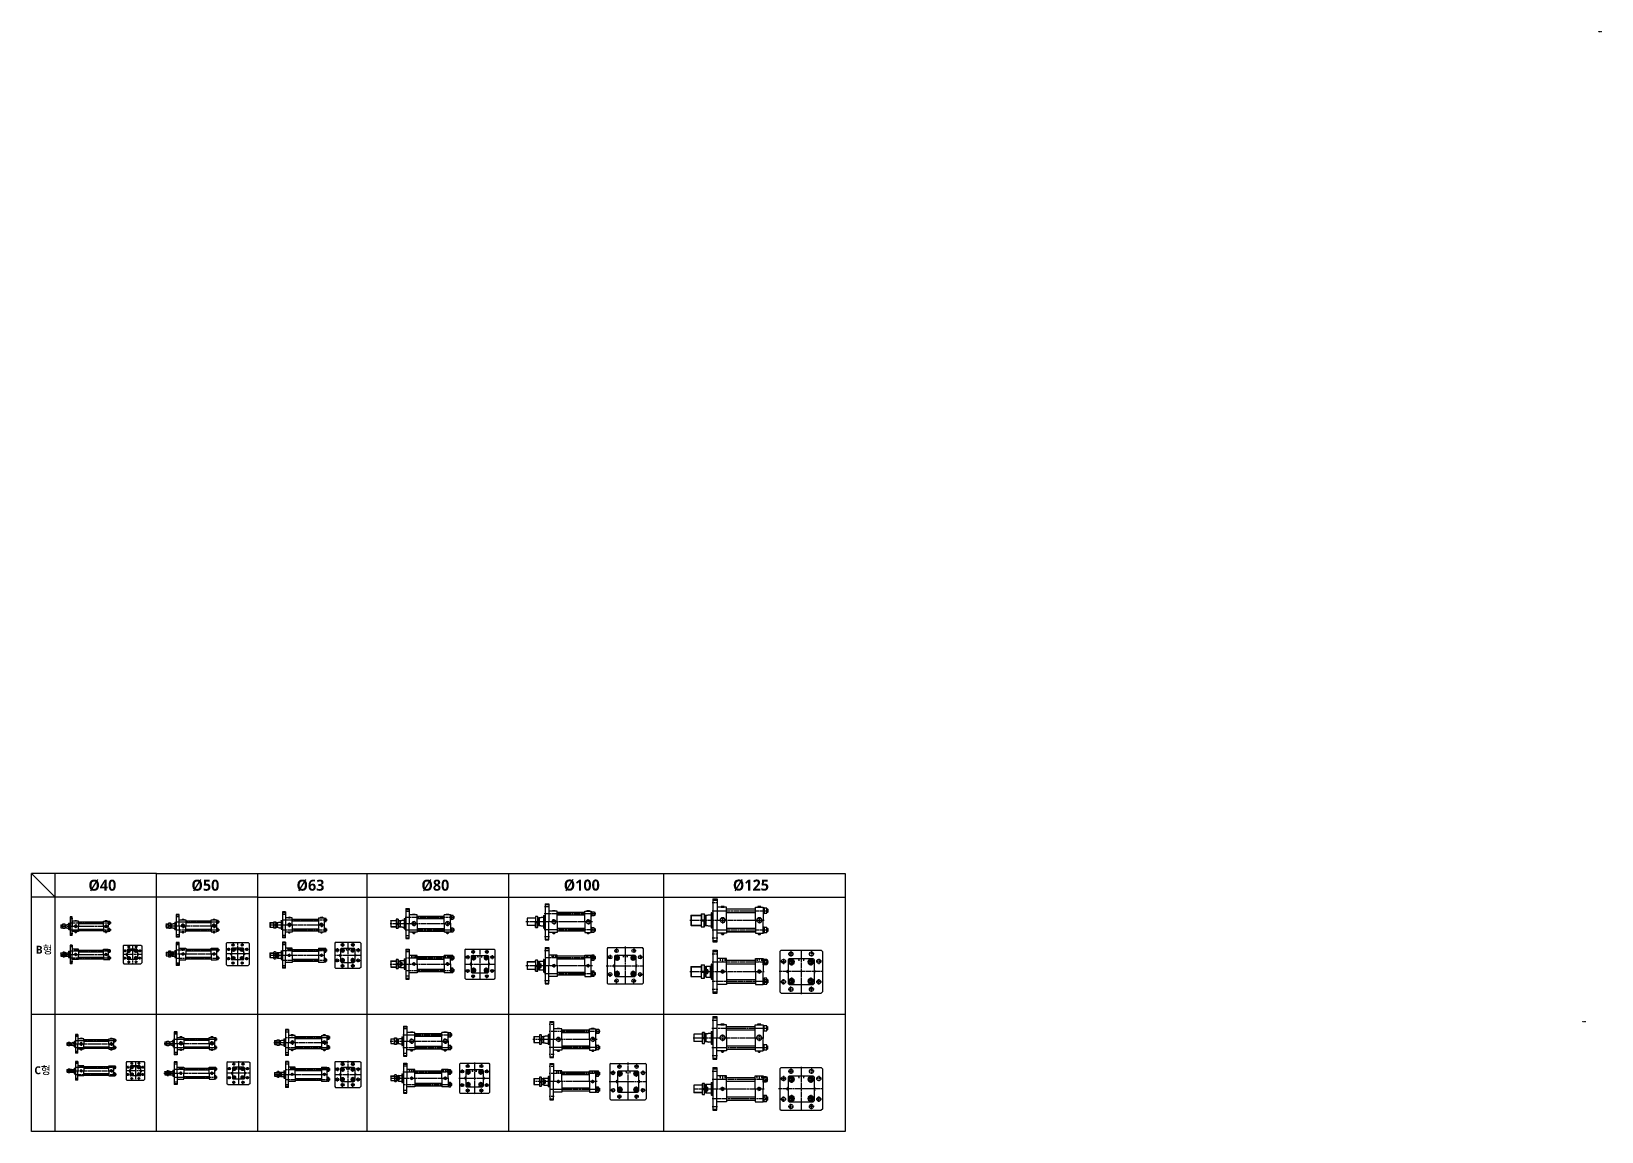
# Model space of a CAD drawing. Extents: x -819 to 29893, y -8942 to 9886.
# Drawn here: x 0 to 9973, y 2904 to 9886 of the extents above; entities that cross this region are included whole.
import ezdxf

# ---------------------------------------------------------------- set-up
doc = ezdxf.new("R2010")
doc.units = 0
doc.header["$LTSCALE"] = 10
doc.header["$MEASUREMENT"] = 0
for name, pattern in [('CENTER', [2, 1.25, -0.25, 0.25, -0.25]), ('CENTERX2', [4, 2.5, -0.5, 0.5, -0.5]), ('HIDDEN', [0.375, 0.25, -0.125])]:
    doc.linetypes.add(name, pattern=pattern)
doc.layers.get('0').update_dxf_attribs({"linetype": 'CONTINUOUS'})
doc.layers.get('DEFPOINTS').update_dxf_attribs({"linetype": 'CONTINUOUS'})
for name, color, linetype in [('CEN', 1, 'CENTERX2'), ('CENTER', 1, 'CENTER'), ('Line', 7, 'CONTINUOUS'), ('ML', 7, 'CONTINUOUS'), ('THIN', 3, 'CONTINUOUS'), ('외형선', 3, 'CONTINUOUS'), ('중심선', 1, 'CENTER')]:
    doc.layers.add(name, color=color, linetype=linetype)
doc.styles.add('GHS', font='romans', dxfattribs={"bigfont": 'ghs'})
doc.styles.add('문자', font='romans.shx')

msp = doc.modelspace()

# ---------------------------------------------------------------- texts
at = {"attachment_point": 1, "style": '문자'}
for s, width, gutter_width, insert, char_height in [('{\\fMalgun Gothic|b1|i0|c129|p50;%%C40}', 124.533, 16, (362.2, 4502.2), 70), ('{\\fMalgun Gothic|b1|i0|c129|p50;%%C50}', 124.533, 16, (1016.5, 4502.2), 70), ('{\\fMalgun Gothic|b1|i0|c129|p50;%%C63}', 124.533, 16, (1684.1, 4502.2), 70), ('{\\fMalgun Gothic|b1|i0|c129|p50;%%C80}', 124.533, 16, (2477.1, 4502.2), 70), ('{\\fMalgun Gothic|b1|i0|c129|p50;%%C100}', 124.533, 16, (3381, 4502.9), 70), ('{\\fMalgun Gothic|b1|i0|c129|p50;%%C125}', 124.533, 16, (4455.6, 4502.9), 70), ('{\\fMalgun Gothic|b1|i0|c129|p50;B형}', 655.383, 160, (27.5, 4082.8), 50), ('{\\fMalgun Gothic|b1|i0|c129|p50;C형}', 655.383, 160, (18.7, 3317.9), 50)]:
    msp.add_mtext_dynamic_manual_height_columns(s, width=width, gutter_width=gutter_width, heights=[0], dxfattribs=dict(at, insert=insert, char_height=char_height))
at = {"layer": 'ML', "color": 2, "char_height": 3, "attachment_point": 9, "style": 'GHS'}
for insert in [(9973.3, 9883), (9870.9, 3599.2)]:
    msp.add_mtext('M24x1.5P', dxfattribs=dict(at, insert=insert))

# ---------------------------------------------------------------- linework, layer by layer
for p, q in [((794, 4540.7), (0, 4540.7)), ((0, 2903.5), (0, 4540.7)), ((150, 4390.7), (0, 4540.7)), ((150, 2903.5), (150, 4540.7)), ((794, 2903.5), (794, 4540.7)), ((794, 4540.7), (5168.4, 4540.7)), ((1438, 4390.7), (1438, 4540.7)), ((2130.4, 4540.7), (2130.4, 2903.5)), ((3029.8, 4540.7), (3029.8, 2903.5)), ((4014.2, 4540.7), (4014.2, 2903.5)), ((5168.4, 4540.7), (5168.4, 2903.5)), ((794, 4390.7), (0, 4390.7)), ((1438, 4390.7), (794, 4390.7)), ((1438, 2903.5), (1438, 4390.7)), ((1438, 4390.7), (2130.4, 4390.7)), ((2130.4, 4390.7), (3029.8, 4390.7)), ((3029.8, 4390.7), (4014.2, 4390.7)), ((4014.2, 4390.7), (5168.4, 4390.7)), ((5168.4, 3647.1), (0, 3647.1)), ((5168.4, 2903.5), (0, 2903.5))]:
    msp.add_line(p, q)
at = {"layer": 'CEN', "color": 1, "linetype": 'CENTER', "ltscale": 1.5}
for p, q in [((2401.3, 4301), (2374.3, 4301)), ((3291.2, 4329.5), (3259.2, 4329.5)), ((4324.1, 4356.5), (4359.1, 4356.5)), ((941.5, 4267), (917.5, 4267)), ((1616.4, 4281), (1592.4, 4281)), ((941.5, 4152), (917.5, 4152)), ((1280.9, 4098.1), (1280.9, 4078.1)), ((1338.9, 4098.1), (1338.9, 4078.1)), ((1616.4, 4149), (1592.4, 4149)), ((1976.4, 4100.3), (1976.4, 4076.3)), ((2041.4, 4100.3), (2041.4, 4076.3)), ((2401.3, 4146), (2374.3, 4146)), ((3291.2, 4139.5), (3259.2, 4139.5)), ((4324.1, 4132.5), (4359.1, 4132.5)), ((941.5, 4088.1), (917.5, 4088.1)), ((1242.4, 4059.6), (1262.4, 4059.6)), ((1242.4, 4001.6), (1262.4, 4001.6)), ((1252.4, 4069.6), (1252.4, 4049.6)), ((1252.4, 3991.6), (1252.4, 4011.6)), ((1270.9, 4088.1), (1290.9, 4088.1)), ((1348.9, 4088.1), (1328.9, 4088.1)), ((1377.4, 4059.6), (1357.4, 4059.6)), ((1377.4, 4001.6), (1357.4, 4001.6)), ((1367.4, 4069.6), (1367.4, 4049.6)), ((1367.4, 3991.6), (1367.4, 4011.6)), ((1616.4, 4088.3), (1592.4, 4088.3)), ((1930.9, 4054.8), (1954.9, 4054.8)), ((1930.9, 3989.8), (1954.9, 3989.8)), ((1942.9, 4066.8), (1942.9, 4042.8)), ((1942.9, 3977.8), (1942.9, 4001.8)), ((1964.4, 4088.3), (1988.4, 4088.3)), ((2053.4, 4088.3), (2029.4, 4088.3)), ((2086.9, 4054.8), (2062.9, 4054.8)), ((2086.9, 3989.8), (2062.9, 3989.8)), ((2074.9, 4066.8), (2074.9, 4042.8)), ((2074.9, 3977.8), (2074.9, 4001.8)), ((2401.3, 4044.3), (2374.3, 4044.3)), ((2759.3, 4010.3), (2783.3, 4010.3)), ((2771.3, 4022.3), (2771.3, 3998.3)), ((2793.3, 4044.3), (2817.3, 4044.3)), ((2805.3, 4056.3), (2805.3, 4032.3)), ((2904.3, 4044.3), (2880.3, 4044.3)), ((2892.3, 4056.3), (2892.3, 4032.3)), ((2938.3, 4010.3), (2914.3, 4010.3)), ((2926.3, 4022.3), (2926.3, 3998.3)), ((3291.2, 4051), (3259.2, 4051)), ((3661.1, 4010.5), (3691.1, 4010.5)), ((3676.1, 4025.5), (3676.1, 3995.5)), ((3701.6, 4051), (3731.6, 4051)), ((3716.6, 4066), (3716.6, 4036)), ((3840.6, 4051), (3810.6, 4051)), ((3825.6, 4066), (3825.6, 4036)), ((3881.1, 4010.5), (3851.1, 4010.5)), ((3866.1, 4025.5), (3866.1, 3995.5)), ((4324.1, 4030.9), (4359.1, 4030.9)), ((4777, 4000.9), (4777, 3966.9)), ((4807, 4030.9), (4841, 4030.9)), ((4824, 4047.9), (4824, 4013.9)), ((4971, 4030.9), (4937, 4030.9)), ((4954, 4047.9), (4954, 4013.9)), ((5001, 4000.9), (5001, 3966.9)), ((941.5, 3973.1), (917.5, 3973.1)), ((1270.9, 3973.1), (1290.9, 3973.1)), ((1280.9, 3963.1), (1280.9, 3983.1)), ((1348.9, 3973.1), (1328.9, 3973.1)), ((1338.9, 3963.1), (1338.9, 3983.1)), ((1616.4, 3956.3), (1592.4, 3956.3)), ((1964.4, 3956.3), (1988.4, 3956.3)), ((1976.4, 3944.3), (1976.4, 3968.3)), ((2053.4, 3956.3), (2029.4, 3956.3)), ((2041.4, 3944.3), (2041.4, 3968.3)), ((2759.3, 3923.3), (2783.3, 3923.3)), ((2771.3, 3911.3), (2771.3, 3935.3)), ((2805.3, 3877.3), (2805.3, 3901.3)), ((2892.3, 3877.3), (2892.3, 3901.3)), ((2938.3, 3923.3), (2914.3, 3923.3)), ((2926.3, 3911.3), (2926.3, 3935.3)), ((3661.1, 3901.5), (3691.1, 3901.5)), ((3676.1, 3886.5), (3676.1, 3916.5)), ((3881.1, 3901.5), (3851.1, 3901.5)), ((3866.1, 3886.5), (3866.1, 3916.5)), ((4760, 3983.9), (4794, 3983.9)), ((5018, 3983.9), (4984, 3983.9)), ((2401.3, 3889.3), (2374.3, 3889.3)), ((2793.3, 3889.3), (2817.3, 3889.3)), ((2904.3, 3889.3), (2880.3, 3889.3)), ((3291.2, 3861), (3259.2, 3861)), ((3701.6, 3861), (3731.6, 3861)), ((3716.6, 3846), (3716.6, 3876)), ((3840.6, 3861), (3810.6, 3861)), ((3825.6, 3846), (3825.6, 3876)), ((4324.1, 3806.9), (4359.1, 3806.9)), ((4760, 3853.9), (4794, 3853.9)), ((4777, 3836.9), (4777, 3870.9)), ((4807, 3806.9), (4841, 3806.9)), ((4824, 3789.9), (4824, 3823.9)), ((4971, 3806.9), (4937, 3806.9)), ((4954, 3789.9), (4954, 3823.9)), ((5018, 3853.9), (4984, 3853.9)), ((5001, 3836.9), (5001, 3870.9)), ((4323.4, 3610.3), (4358.4, 3610.3)), ((928.4, 3520.8), (904.4, 3520.8)), ((1635.2, 3534.8), (1611.2, 3534.8)), ((2386.8, 3554.8), (2359.8, 3554.8)), ((3320.1, 3583.1), (3288.1, 3583.1)), ((928.4, 3405.8), (904.4, 3405.8)), ((1635.2, 3402.8), (1611.2, 3402.8)), ((2386.8, 3399.8), (2359.8, 3399.8)), ((3320.1, 3393.1), (3288.1, 3393.1)), ((928.4, 3331.7), (904.4, 3331.7)), ((1247, 3303.2), (1267, 3303.2)), ((1257, 3313.2), (1257, 3293.2)), ((1275.5, 3331.7), (1295.5, 3331.7)), ((1285.5, 3341.7), (1285.5, 3321.7)), ((1353.5, 3331.7), (1333.5, 3331.7)), ((1343.5, 3341.7), (1343.5, 3321.7)), ((1382, 3303.2), (1362, 3303.2)), ((1372, 3313.2), (1372, 3293.2)), ((1635.2, 3332.4), (1611.2, 3332.4)), ((1931.2, 3298.9), (1955.2, 3298.9)), ((1943.2, 3310.9), (1943.2, 3286.9)), ((1964.7, 3332.4), (1988.7, 3332.4)), ((1976.7, 3344.4), (1976.7, 3320.4)), ((2029.7, 3332.4), (2053.7, 3332.4)), ((2041.7, 3344.4), (2041.7, 3320.4)), ((2087.2, 3298.9), (2063.2, 3298.9)), ((2075.2, 3310.9), (2075.2, 3286.9)), ((2386.8, 3319.5), (2359.8, 3319.5)), ((2736.9, 3297.5), (2736.9, 3273.5)), ((2758.9, 3319.5), (2782.9, 3319.5)), ((2770.9, 3331.5), (2770.9, 3307.5)), ((2869.9, 3319.5), (2845.9, 3319.5)), ((2857.9, 3331.5), (2857.9, 3307.5)), ((2891.9, 3297.5), (2891.9, 3273.5)), ((3320.1, 3315.8), (3288.1, 3315.8)), ((3719.7, 3315.8), (3749.7, 3315.8)), ((3734.7, 3330.8), (3734.7, 3300.8)), ((3858.7, 3315.8), (3828.7, 3315.8)), ((3843.7, 3330.8), (3843.7, 3300.8)), ((4323.4, 3386.3), (4358.4, 3386.3)), ((4824, 3303.4), (4824, 3269.4)), ((4954, 3303.4), (4954, 3269.4)), ((928.4, 3216.7), (904.4, 3216.7)), ((1247, 3245.2), (1267, 3245.2)), ((1257, 3235.2), (1257, 3255.2)), ((1275.5, 3216.7), (1295.5, 3216.7)), ((1285.5, 3206.7), (1285.5, 3226.7)), ((1353.5, 3216.7), (1333.5, 3216.7)), ((1343.5, 3206.7), (1343.5, 3226.7)), ((1382, 3245.2), (1362, 3245.2)), ((1372, 3235.2), (1372, 3255.2)), ((1635.2, 3200.4), (1611.2, 3200.4)), ((1931.2, 3233.9), (1955.2, 3233.9)), ((1943.2, 3221.9), (1943.2, 3245.9)), ((1964.7, 3200.4), (1988.7, 3200.4)), ((1976.7, 3188.4), (1976.7, 3212.4)), ((2053.7, 3200.4), (2029.7, 3200.4)), ((2041.7, 3188.4), (2041.7, 3212.4)), ((2087.2, 3233.9), (2063.2, 3233.9)), ((2075.2, 3221.9), (2075.2, 3245.9)), ((2724.9, 3285.5), (2748.9, 3285.5)), ((2724.9, 3198.5), (2748.9, 3198.5)), ((2736.9, 3186.5), (2736.9, 3210.5)), ((2903.9, 3285.5), (2879.9, 3285.5)), ((2903.9, 3198.5), (2879.9, 3198.5)), ((2891.9, 3186.5), (2891.9, 3210.5)), ((3679.2, 3275.3), (3709.2, 3275.3)), ((3694.2, 3290.3), (3694.2, 3260.3)), ((3899.2, 3275.3), (3869.2, 3275.3)), ((3884.2, 3290.3), (3884.2, 3260.3)), ((4323.4, 3286.4), (4358.4, 3286.4)), ((4760, 3239.4), (4794, 3239.4)), ((4777, 3256.4), (4777, 3222.4)), ((4807, 3286.4), (4841, 3286.4)), ((4971, 3286.4), (4937, 3286.4)), ((5018, 3239.4), (4984, 3239.4)), ((5001, 3256.4), (5001, 3222.4)), ((2386.8, 3164.5), (2359.8, 3164.5)), ((2758.9, 3164.5), (2782.9, 3164.5)), ((2770.9, 3152.5), (2770.9, 3176.5)), ((2869.9, 3164.5), (2845.9, 3164.5)), ((2857.9, 3152.5), (2857.9, 3176.5)), ((3320.1, 3125.8), (3288.1, 3125.8)), ((3679.2, 3166.3), (3709.2, 3166.3)), ((3694.2, 3151.3), (3694.2, 3181.3)), ((3719.7, 3125.8), (3749.7, 3125.8)), ((3734.7, 3110.8), (3734.7, 3140.8)), ((3858.7, 3125.8), (3828.7, 3125.8)), ((3843.7, 3110.8), (3843.7, 3140.8)), ((3899.2, 3166.3), (3869.2, 3166.3)), ((3884.2, 3151.3), (3884.2, 3181.3)), ((4760, 3109.4), (4794, 3109.4)), ((4777, 3092.4), (4777, 3126.4)), ((5018, 3109.4), (4984, 3109.4)), ((5001, 3092.4), (5001, 3126.4)), ((4323.4, 3062.4), (4358.4, 3062.4)), ((4807, 3062.4), (4841, 3062.4)), ((4824, 3045.4), (4824, 3079.4)), ((4971, 3062.4), (4937, 3062.4)), ((4954, 3045.4), (4954, 3079.4))]:
    msp.add_line(p, q, dxfattribs=at)
at = {"layer": 'CEN', "color": 1, "linetype": 'CENTER'}
for p, q in [((262.6, 4254), (243.6, 4254)), ((262.6, 4159), (243.6, 4159)), ((262.6, 4075.2), (243.6, 4075.2)), ((585.4, 4050.7), (602.4, 4050.7)), ((585.4, 4004.7), (602.4, 4004.7)), ((593.9, 4059.2), (593.9, 4042.2)), ((593.9, 3996.2), (593.9, 4013.2)), ((609.9, 4075.2), (626.9, 4075.2)), ((618.4, 4083.7), (618.4, 4066.7)), ((672.9, 4075.2), (655.9, 4075.2)), ((664.4, 4083.7), (664.4, 4066.7)), ((697.4, 4050.7), (680.4, 4050.7)), ((697.4, 4004.7), (680.4, 4004.7)), ((688.9, 4059.2), (688.9, 4042.2)), ((688.9, 3996.2), (688.9, 4013.2)), ((262.6, 3980.2), (243.6, 3980.2)), ((609.9, 3980.2), (626.9, 3980.2)), ((618.4, 3971.7), (618.4, 3988.7)), ((672.9, 3980.2), (655.9, 3980.2)), ((664.4, 3971.7), (664.4, 3988.7)), ((296.9, 3507.3), (277.9, 3507.3)), ((296.9, 3412.3), (277.9, 3412.3)), ((296.9, 3336.3), (277.9, 3336.3)), ((604.1, 3311.8), (621.1, 3311.8)), ((612.6, 3320.3), (612.6, 3303.3)), ((628.6, 3336.3), (645.6, 3336.3)), ((637.1, 3344.8), (637.1, 3327.8)), ((691.6, 3336.3), (674.6, 3336.3)), ((683.1, 3344.8), (683.1, 3327.8)), ((716.1, 3311.8), (699.1, 3311.8)), ((707.6, 3320.3), (707.6, 3303.3)), ((296.9, 3241.3), (277.9, 3241.3)), ((604.1, 3265.8), (621.1, 3265.8)), ((612.6, 3257.3), (612.6, 3274.3)), ((628.6, 3241.3), (645.6, 3241.3)), ((637.1, 3232.8), (637.1, 3249.8)), ((691.6, 3241.3), (674.6, 3241.3)), ((683.1, 3232.8), (683.1, 3249.8)), ((716.1, 3265.8), (699.1, 3265.8)), ((707.6, 3257.3), (707.6, 3274.3))]:
    msp.add_line(p, q, dxfattribs=at)
at = {"layer": 'CENTER'}
for p, q in [((628.3, 4050.2), (609.5, 4050.2)), ((628.3, 4005.2), (609.5, 4005.2)), ((618.9, 4061.1), (618.9, 4039.3)), ((618.9, 3994.3), (618.9, 4016.1)), ((654.5, 4050.2), (673.3, 4050.2)), ((654.5, 4005.2), (673.3, 4005.2)), ((663.9, 4061.1), (663.9, 4039.3)), ((663.9, 3994.3), (663.9, 4016.1)), ((1293.3, 4056.6), (1274.4, 4056.6)), ((1293.3, 4004.6), (1274.4, 4004.6)), ((1283.9, 4045.7), (1283.9, 4067.5)), ((1283.9, 3993.7), (1283.9, 4015.5)), ((1345.3, 4056.6), (1326.4, 4056.6)), ((1345.3, 4004.6), (1326.4, 4004.6)), ((1335.9, 4045.7), (1335.9, 4067.5)), ((1335.9, 3993.7), (1335.9, 4015.5)), ((1987.9, 4053.8), (1966.8, 4053.8)), ((1987.9, 3990.8), (1966.8, 3990.8)), ((1977.4, 4066), (1977.4, 4041.7)), ((1977.4, 3978.7), (1977.4, 4003)), ((2029.8, 4053.8), (2050.9, 4053.8)), ((2029.8, 3990.8), (2050.9, 3990.8)), ((2040.4, 4066), (2040.4, 4041.7)), ((2040.4, 3978.7), (2040.4, 4003)), ((2822.7, 4006.8), (2794.8, 4006.8)), ((2808.8, 4022.9), (2808.8, 3990.7)), ((2902.7, 4006.8), (2874.8, 4006.8)), ((2888.8, 4022.9), (2888.8, 3990.7)), ((3736.5, 4007), (3703.6, 4007)), ((3720.1, 4026), (3720.1, 3988.1)), ((3838.5, 4007), (3805.6, 4007)), ((3822.1, 4026), (3822.1, 3988.1)), ((4828, 4002.4), (4828, 3957.5)), ((4950, 4002.4), (4950, 3957.5)), ((2822.7, 3926.8), (2794.8, 3926.8)), ((2808.8, 3942.9), (2808.8, 3910.7)), ((2902.7, 3926.8), (2874.8, 3926.8)), ((2888.8, 3942.9), (2888.8, 3910.7)), ((3736.5, 3905), (3703.6, 3905)), ((3720.1, 3924), (3720.1, 3886.1)), ((3838.5, 3905), (3805.6, 3905)), ((3822.1, 3924), (3822.1, 3886.1)), ((4847.4, 3979.9), (4808.5, 3979.9)), ((4969.4, 3979.9), (4930.5, 3979.9)), ((4847.4, 3857.9), (4808.5, 3857.9)), ((4828, 3880.4), (4828, 3835.5)), ((4969.4, 3857.9), (4930.5, 3857.9)), ((4950, 3880.4), (4950, 3835.5)), ((647, 3311.3), (628.1, 3311.3)), ((637.6, 3322.2), (637.6, 3300.4)), ((673.1, 3311.3), (692, 3311.3)), ((682.6, 3322.2), (682.6, 3300.4)), ((1298, 3300.2), (1279.1, 3300.2)), ((1288.5, 3289.3), (1288.5, 3311.1)), ((1350, 3300.2), (1331.1, 3300.2)), ((1340.5, 3289.3), (1340.5, 3311.1)), ((1988.3, 3297.9), (1967.2, 3297.9)), ((1977.7, 3310.1), (1977.7, 3285.7)), ((2030.2, 3297.9), (2051.3, 3297.9)), ((2040.7, 3310.1), (2040.7, 3285.7)), ((2774.4, 3298.1), (2774.4, 3265.9)), ((2854.4, 3298.1), (2854.4, 3265.9)), ((647, 3266.3), (628.1, 3266.3)), ((637.6, 3255.4), (637.6, 3277.2)), ((673.1, 3266.3), (692, 3266.3)), ((682.6, 3255.4), (682.6, 3277.2)), ((1298, 3248.2), (1279.1, 3248.2)), ((1288.5, 3237.3), (1288.5, 3259.1)), ((1350, 3248.2), (1331.1, 3248.2)), ((1340.5, 3237.3), (1340.5, 3259.1)), ((1988.3, 3234.9), (1967.2, 3234.9)), ((1977.7, 3222.7), (1977.7, 3247.1)), ((2030.2, 3234.9), (2051.3, 3234.9)), ((2040.7, 3222.7), (2040.7, 3247.1)), ((2788.3, 3282), (2760.4, 3282)), ((2788.3, 3202), (2760.4, 3202)), ((2774.4, 3218.1), (2774.4, 3185.9)), ((2868.3, 3282), (2840.4, 3282)), ((2868.3, 3202), (2840.4, 3202)), ((2854.4, 3218.1), (2854.4, 3185.9)), ((3754.6, 3271.8), (3721.7, 3271.8)), ((3738.2, 3290.7), (3738.2, 3252.8)), ((3856.6, 3271.8), (3823.7, 3271.8)), ((3840.2, 3290.7), (3840.2, 3252.8)), ((4847.5, 3235.4), (4808.5, 3235.4)), ((4828, 3257.8), (4828, 3212.9)), ((4969.5, 3235.4), (4930.5, 3235.4)), ((4950, 3257.8), (4950, 3212.9)), ((3754.6, 3169.8), (3721.7, 3169.8)), ((3738.2, 3188.7), (3738.2, 3150.8)), ((3856.6, 3169.8), (3823.7, 3169.8)), ((3840.2, 3188.7), (3840.2, 3150.8)), ((4847.5, 3113.4), (4808.5, 3113.4)), ((4828, 3135.8), (4828, 3090.9)), ((4969.5, 3113.4), (4930.5, 3113.4)), ((4950, 3135.8), (4950, 3090.9))]:
    msp.add_line(p, q, dxfattribs=at)
at = {"layer": 'DEFPOINTS', "color": 0, "linetype": 'ByBlock'}
for p in [(1613.4, 4104.8), (2398.3, 4061.8), (3287.2, 4071), (4355.1, 4054.9), (1604.2, 3482.8), (293.9, 3347.8), (925.4, 3346.7), (1632.2, 3348.9), (2383.8, 3337), (3316.1, 3335.8)]:
    msp.add_point(p, dxfattribs=at)
at = {"layer": 'Line', "color": 6, "linetype": 'HIDDEN'}
for p, q in [((3305, 4023.5), (3306.2, 4009.5)), ((3306.1, 4023.5), (3307.4, 4009)), ((3330.2, 4023.5), (3329, 4009)), ((3331.4, 4023.5), (3330.2, 4009.5)), ((3523.5, 4023.5), (3524.7, 4009.5)), ((3524.6, 4023.5), (3525.9, 4009)), ((3548.7, 4023.5), (3547.5, 4009)), ((3549.9, 4023.5), (3548.7, 4009.5)), ((3757.8, 4023.5), (3759.1, 4009.5)), ((3759, 4023.5), (3760.3, 4009)), ((3783.1, 4023.5), (3781.9, 4009)), ((3784.3, 4023.5), (3783.1, 4009.5)), ((3333.9, 3288.3), (3335.1, 3274.3)), ((3335, 3288.3), (3336.3, 3273.7)), ((3359.2, 3288.3), (3357.9, 3273.7)), ((3360.3, 3288.3), (3359.1, 3274.3)), ((3552.4, 3288.3), (3553.6, 3274.3)), ((3553.5, 3288.3), (3554.8, 3273.7)), ((3577.7, 3288.3), (3576.4, 3273.7)), ((3578.8, 3288.3), (3577.6, 3274.3)), ((3775.9, 3288.3), (3777.2, 3274.3)), ((3777.1, 3288.3), (3778.4, 3273.7)), ((3801.2, 3288.3), (3799.9, 3273.7)), ((3802.4, 3288.3), (3801.1, 3274.3))]:
    msp.add_line(p, q, dxfattribs=at)
at = {"layer": 'ML'}
for p, q in [((1595.4, 4297.5), (1595.4, 4132.5)), ((1613.4, 4297.5), (1595.4, 4297.5)), ((1613.4, 4292.5), (1595.4, 4292.5)), ((1613.4, 4297.5), (1613.4, 4215)), ((2377.3, 4318.5), (2377.3, 4128.5)), ((2377.3, 4318.5), (2398.3, 4318.5)), ((2377.3, 4313.5), (2398.3, 4313.5)), ((3263.2, 4349.5), (3263.2, 4119.5)), ((3263.2, 4349.5), (3287.2, 4349.5)), ((3263.2, 4344.5), (3287.2, 4344.5)), ((3310.2, 4305), (3311.2, 4306)), ((3326.2, 4305), (3310.2, 4305)), ((3310.2, 4302), (3310.2, 4305)), ((3311.2, 4306), (3325.2, 4306)), ((3325.2, 4306), (3326.2, 4305)), ((3326.2, 4305), (3326.2, 4302)), ((3522.2, 4302), (3548.6, 4302)), ((3528.7, 4305), (3529.7, 4306)), ((3544.7, 4305), (3528.7, 4305)), ((3528.7, 4302), (3528.7, 4305)), ((3529.7, 4306), (3543.7, 4306)), ((3543.7, 4306), (3544.7, 4305)), ((3544.7, 4305), (3544.7, 4302)), ((3559.8, 4289.1), (3555.2, 4284.5)), ((3578.4, 4276.5), (3578.4, 4294.5)), ((4319.1, 4292), (4318.1, 4291)), ((4318.1, 4291), (4318.1, 4198)), ((4319.1, 4292), (4328.1, 4292)), ((4319.6, 4292), (4319.6, 4197)), ((4328.1, 4380.5), (4328.1, 4108.5)), ((4328.1, 4380.5), (4355.1, 4380.5)), ((4328.1, 4372.5), (4355.1, 4372.5)), ((4355.1, 4380.5), (4355.1, 4244.5)), ((4415.1, 4327), (4355.1, 4327)), ((4381.1, 4332), (4380.1, 4331)), ((4400.1, 4331), (4380.1, 4331)), ((4380.1, 4331), (4380.1, 4327)), ((4380.1, 4327), (4400.1, 4327)), ((4399.1, 4332), (4381.1, 4332)), ((4399.1, 4332), (4400.1, 4331)), ((4400.1, 4327), (4400.1, 4331)), ((4415.1, 4244.5), (4415.1, 4327)), ((4598.1, 4244.5), (4598.1, 4327)), ((4598.1, 4327), (4648.1, 4327)), ((4614.1, 4332), (4613.1, 4331)), ((4633.1, 4331), (4613.1, 4331)), ((4613.1, 4331), (4613.1, 4327)), ((4613.1, 4327), (4633.1, 4327)), ((4632.1, 4332), (4614.1, 4332)), ((4632.1, 4332), (4633.1, 4331)), ((4633.1, 4327), (4633.1, 4331)), ((4648.1, 4327), (4648.1, 4244.5)), ((4653.7, 4304.3), (4648.1, 4309.9)), ((4653.7, 4301.1), (4648.1, 4306.7)), ((4653.7, 4305.5), (4670.3, 4305.5)), ((4671.7, 4291.7), (4671.7, 4319.4)), ((4675.4, 4316.5), (4675.4, 4294.5)), ((187.6, 4216.5), (187.6, 4196.5)), ((200.3, 4206.5), (210.9, 4206.5)), ((214.6, 4216.5), (214.6, 4196.5)), ((216.6, 4216.5), (216.6, 4196.5)), ((228.6, 4217.7), (225.6, 4216.5)), ((228.6, 4195.3), (225.6, 4196.5)), ((236.6, 4225), (238.1, 4226.5)), ((236.6, 4225), (236.6, 4188)), ((238.1, 4226.5), (238.1, 4186.5)), ((246.6, 4265.5), (246.6, 4147.5)), ((259.6, 4265.5), (246.6, 4265.5)), ((259.6, 4260.5), (246.6, 4260.5)), ((259.6, 4147.5), (259.6, 4265.5)), ((298.1, 4239), (259.6, 4239)), ((259.6, 4239), (259.6, 4206.5)), ((276.1, 4243.5), (276.6, 4244)), ((276.1, 4243.5), (287.1, 4243.5)), ((276.6, 4244), (286.6, 4244)), ((287.1, 4243.5), (286.6, 4244)), ((298.1, 4231.5), (298.1, 4239)), ((298.1, 4231.5), (298.1, 4206.5)), ((298.1, 4181.5), (298.1, 4206.5)), ((457.1, 4206.5), (457.1, 4239)), ((457.1, 4239), (487.6, 4239)), ((457.1, 4206.5), (457.1, 4174)), ((468.1, 4243.5), (468.6, 4244)), ((468.1, 4243.5), (479.1, 4243.5)), ((468.6, 4244), (478.6, 4244)), ((479.1, 4243.5), (478.6, 4244)), ((487.6, 4239), (487.6, 4206.5)), ((490.1, 4228.5), (487.6, 4231)), ((490.1, 4227.1), (487.6, 4229.6)), ((487.6, 4174), (487.6, 4206.5)), ((497.4, 4229), (490.1, 4229)), ((500.8, 4234), (500.8, 4224)), ((500.8, 4189), (500.8, 4179)), ((855.5, 4220.5), (856.5, 4221.5)), ((855.5, 4220.5), (855.5, 4198.5)), ((855.5, 4198.5), (856.5, 4197.5)), ((856.5, 4221.5), (856.5, 4197.5)), ((882.6, 4209.5), (873.8, 4209.5)), ((888.5, 4221.5), (888.5, 4197.5)), ((890.5, 4221.5), (890.5, 4197.5)), ((890.5, 4221.5), (899.5, 4221.5)), ((899.5, 4221.5), (902.5, 4223.5)), ((899.5, 4197.5), (902.5, 4195.5)), ((911.5, 4232.5), (910.5, 4231.5)), ((910.5, 4231.5), (910.5, 4187.5)), ((911.5, 4232.5), (920.5, 4232.5)), ((912, 4232.5), (912, 4186.5)), ((920.5, 4282), (920.5, 4137)), ((938.5, 4282), (920.5, 4282)), ((938.5, 4277), (920.5, 4277)), ((938.5, 4209.5), (938.5, 4282)), ((938.5, 4247.5), (981.5, 4247.5)), ((938.5, 4209.5), (938.5, 4137)), ((957, 4252), (957.5, 4252.5)), ((957, 4252), (968, 4252)), ((957, 4247.5), (968, 4247.5)), ((957.5, 4252.5), (967.5, 4252.5)), ((968, 4252), (967.5, 4252.5)), ((981.5, 4247.5), (981.5, 4209.5)), ((981.5, 4171.5), (981.5, 4209.5)), ((1141.5, 4209.5), (1141.5, 4247.5)), ((1141.5, 4247.5), (1175.5, 4247.5)), ((1141.5, 4209.5), (1141.5, 4171.5)), ((1154, 4252), (1154.5, 4252.5)), ((1154, 4252), (1165, 4252)), ((1154, 4247.5), (1165, 4247.5)), ((1154.5, 4252.5), (1164.5, 4252.5)), ((1165, 4252), (1164.5, 4252.5)), ((1175.5, 4247.5), (1175.5, 4171.5)), ((1178, 4235), (1175.5, 4237.5)), ((1178, 4233.6), (1175.5, 4236.1)), ((1185.2, 4235.5), (1178, 4235.5)), ((1188.7, 4240.5), (1188.7, 4230.5)), ((1515.4, 4229), (1516.4, 4230)), ((1515.4, 4229), (1515.4, 4201)), ((1515.4, 4201), (1516.4, 4200)), ((1516.4, 4230), (1516.4, 4200)), ((1541.3, 4215), (1549.7, 4215)), ((1557.4, 4230), (1557.4, 4200)), ((1560.4, 4230), (1560.4, 4200)), ((1569.4, 4230), (1572.4, 4232.5)), ((1569.4, 4200), (1572.4, 4197.5)), ((1585.4, 4241.5), (1586.4, 4242.5)), ((1585.4, 4241.5), (1585.4, 4188.5)), ((1586.4, 4242.5), (1595.4, 4242.5)), ((1586.9, 4242.5), (1586.9, 4187.5)), ((1656.4, 4260), (1613.4, 4260)), ((1613.4, 4132.5), (1613.4, 4215)), ((1631.9, 4264.5), (1632.4, 4265)), ((1631.9, 4264.5), (1642.9, 4264.5)), ((1631.9, 4260), (1642.9, 4260)), ((1632.4, 4265), (1642.4, 4265)), ((1642.9, 4264.5), (1642.4, 4265)), ((1656.4, 4215), (1656.4, 4260)), ((1656.4, 4215), (1656.4, 4170)), ((1824.4, 4260), (1858.4, 4260)), ((1824.4, 4260), (1824.4, 4215)), ((1824.4, 4215), (1824.4, 4170)), ((1836.9, 4264.5), (1837.4, 4265)), ((1836.9, 4264.5), (1847.9, 4264.5)), ((1836.9, 4260), (1847.9, 4260)), ((1837.4, 4265), (1847.4, 4265)), ((1847.9, 4264.5), (1847.4, 4265)), ((1858.4, 4260), (1858.4, 4170)), ((1861.4, 4245.9), (1858.4, 4248.9)), ((1861.4, 4244.2), (1858.4, 4247.2)), ((1861.4, 4246.5), (1870.6, 4246.5)), ((1874, 4252.5), (1874, 4240.5)), ((1874, 4189.5), (1874, 4177.5)), ((2282.3, 4242), (2283.3, 4243)), ((2282.3, 4242), (2282.3, 4205)), ((2282.3, 4205), (2283.3, 4204)), ((2283.3, 4243), (2283.3, 4204)), ((2317.1, 4252), (2317.6, 4252.5)), ((2317.1, 4252), (2317.1, 4195)), ((2317.1, 4226.5), (2329.1, 4226.5)), ((2317.1, 4220.5), (2329.1, 4220.5)), ((2317.1, 4195), (2317.6, 4194.5)), ((2317.6, 4252.5), (2317.6, 4226.5)), ((2328.6, 4252.5), (2317.6, 4252.5)), ((2317.6, 4220.5), (2317.6, 4194.5)), ((2317.6, 4194.5), (2328.6, 4194.5)), ((2328.6, 4252.5), (2328.6, 4226.5)), ((2328.6, 4252.5), (2329.1, 4252)), ((2328.6, 4220.5), (2328.6, 4194.5)), ((2328.6, 4194.5), (2329.1, 4195)), ((2329.1, 4195), (2329.1, 4252)), ((2339.3, 4243), (2339.3, 4204)), ((2342.3, 4244), (2342.3, 4203)), ((2345.3, 4203), (2345.3, 4244)), ((2356.3, 4246), (2353.3, 4244)), ((2356.3, 4201), (2353.3, 4203)), ((2368.3, 4256), (2367.3, 4255)), ((2367.3, 4255), (2367.3, 4192)), ((2368.3, 4191), (2367.3, 4192)), ((2368.3, 4256), (2377.3, 4256)), ((2368.3, 4191), (2377.3, 4191)), ((2368.8, 4256), (2368.8, 4191)), ((2421.3, 4281.5), (2422.3, 4282.5)), ((2437.3, 4281.5), (2421.3, 4281.5)), ((2421.3, 4278.5), (2421.3, 4281.5)), ((2422.3, 4282.5), (2436.3, 4282.5)), ((2436.3, 4282.5), (2437.3, 4281.5)), ((2437.3, 4281.5), (2437.3, 4278.5)), ((2634.8, 4281.5), (2635.8, 4282.5)), ((2650.8, 4281.5), (2634.8, 4281.5)), ((2634.8, 4278.5), (2634.8, 4281.5)), ((2635.8, 4282.5), (2649.8, 4282.5)), ((2649.8, 4282.5), (2650.8, 4281.5)), ((2650.8, 4281.5), (2650.8, 4278.5)), ((2665.3, 4262.7), (2661.3, 4266.7)), ((2665.3, 4260.4), (2661.3, 4264.4)), ((2665.3, 4263.5), (2677.2, 4263.5)), ((2681.2, 4271.5), (2681.2, 4255.5)), ((2681.2, 4191.5), (2681.2, 4175.5)), ((3148.2, 4257.5), (3149.2, 4258.5)), ((3148.2, 4257.5), (3148.2, 4211.5)), ((3148.2, 4211.5), (3149.2, 4210.5)), ((3149.2, 4258.5), (3149.2, 4210.5)), ((3201.2, 4268.5), (3202.2, 4269.5)), ((3201.2, 4268.5), (3201.2, 4200.5)), ((3201.2, 4237.5), (3216.2, 4237.5)), ((3201.2, 4231.5), (3216.2, 4231.5)), ((3201.2, 4200.5), (3202.2, 4199.5)), ((3202.2, 4269.5), (3202.2, 4237.5)), ((3215.2, 4269.5), (3202.2, 4269.5)), ((3202.2, 4199.5), (3202.2, 4231.5)), ((3202.2, 4199.5), (3215.2, 4199.5)), ((3215.2, 4269.5), (3215.2, 4237.5)), ((3215.2, 4269.5), (3216.2, 4268.5)), ((3215.2, 4199.5), (3215.2, 4231.5)), ((3215.2, 4199.5), (3216.2, 4200.5)), ((3216.2, 4200.5), (3216.2, 4268.5)), ((3220.2, 4258.5), (3220.2, 4210.5)), ((3223.2, 4259.5), (3223.2, 4209.5)), ((3226.2, 4209.5), (3226.2, 4259.5)), ((3235.2, 4259.5), (3238.2, 4262)), ((3235.2, 4209.5), (3238.2, 4207)), ((3254.2, 4274.5), (3253.2, 4273.5)), ((3253.2, 4273.5), (3253.2, 4195.5)), ((3254.2, 4194.5), (3253.2, 4195.5)), ((3254.2, 4274.5), (3263.2, 4274.5)), ((3254.2, 4194.5), (3263.2, 4194.5)), ((3254.7, 4274.5), (3254.7, 4194.5)), ((3559.8, 4286.5), (3555.2, 4281.9)), ((3559.8, 4285.5), (3573.6, 4285.5)), ((3578.4, 4192.5), (3578.4, 4174.5)), ((4188.1, 4275), (4189.6, 4276.5)), ((4188.1, 4275), (4188.1, 4214)), ((4188.1, 4214), (4189.6, 4212.5)), ((4189.6, 4276.5), (4189.6, 4212.5)), ((4254.4, 4285.5), (4255.4, 4286.5)), ((4254.4, 4285.5), (4254.4, 4203.5)), ((4254.4, 4248), (4274.4, 4248)), ((4254.4, 4241), (4274.4, 4241)), ((4254.4, 4203.5), (4255.4, 4202.5)), ((4255.4, 4286.5), (4255.4, 4248)), ((4255.4, 4286.5), (4273.4, 4286.5)), ((4255.4, 4202.5), (4255.4, 4241)), ((4255.4, 4202.5), (4273.4, 4202.5)), ((4273.4, 4286.5), (4273.4, 4248)), ((4273.4, 4286.5), (4274.4, 4285.5)), ((4273.4, 4202.5), (4273.4, 4241)), ((4273.4, 4202.5), (4274.4, 4203.5)), ((4274.4, 4203.5), (4274.4, 4285.5)), ((4280.1, 4276.5), (4280.1, 4212.5)), ((4283.1, 4277), (4283.1, 4212)), ((4286.1, 4212), (4286.1, 4277)), ((4295.1, 4277), (4298.1, 4279.5)), ((4295.1, 4212), (4298.1, 4209.5)), ((4319.1, 4197), (4318.1, 4198)), ((4319.1, 4197), (4328.1, 4197)), ((4355.1, 4108.5), (4355.1, 4244.5)), ((4415.1, 4244.5), (4415.1, 4162)), ((4598.1, 4244.5), (4598.1, 4162)), ((4648.1, 4162), (4648.1, 4244.5)), ((4671.7, 4169.7), (4671.7, 4197.4)), ((4675.4, 4194.5), (4675.4, 4172.5)), ((236.6, 4188), (238.1, 4186.5)), ((259.6, 4152.5), (246.6, 4152.5)), ((259.6, 4147.5), (246.6, 4147.5)), ((298.1, 4174), (259.6, 4174)), ((287.6, 4174), (275.6, 4174)), ((275.6, 4171), (275.6, 4174)), ((275.6, 4171), (280.4, 4171)), ((276.6, 4170), (275.6, 4171)), ((286.6, 4170), (276.6, 4170)), ((278.6, 4168), (278.6, 4170)), ((278.6, 4168), (284.6, 4168)), ((279.6, 4167), (278.6, 4168)), ((283.6, 4167), (279.6, 4167)), ((280.4, 4170), (280.4, 4174)), ((282.8, 4170), (282.8, 4174)), ((282.8, 4171), (287.6, 4171)), ((283.6, 4167), (284.6, 4168)), ((284.6, 4168), (284.6, 4170)), ((286.6, 4170), (287.6, 4171)), ((287.6, 4171), (287.6, 4174)), ((298.1, 4181.5), (298.1, 4174)), ((457.1, 4174), (487.6, 4174)), ((479.6, 4174), (467.6, 4174)), ((467.6, 4171), (467.6, 4174)), ((467.6, 4171), (472.4, 4171)), ((468.6, 4170), (467.6, 4171)), ((478.6, 4170), (468.6, 4170)), ((470.6, 4168), (470.6, 4170)), ((470.6, 4168), (476.6, 4168)), ((471.6, 4167), (470.6, 4168)), ((475.6, 4167), (471.6, 4167)), ((472.4, 4170), (472.4, 4174)), ((474.8, 4170), (474.8, 4174)), ((474.8, 4171), (479.6, 4171)), ((475.6, 4167), (476.6, 4168)), ((476.6, 4168), (476.6, 4170)), ((478.6, 4170), (479.6, 4171)), ((479.6, 4171), (479.6, 4174)), ((490.1, 4183.5), (487.6, 4186)), ((490.1, 4182.1), (487.6, 4184.6)), ((497.4, 4184), (490.1, 4184)), ((911.5, 4186.5), (910.5, 4187.5)), ((911.5, 4186.5), (920.5, 4186.5)), ((938.5, 4142), (920.5, 4142)), ((938.5, 4137), (920.5, 4137)), ((920.5, 4103.1), (920.5, 3958.1)), ((938.5, 4103.1), (920.5, 4103.1)), ((938.5, 4098.1), (920.5, 4098.1)), ((938.5, 4171.5), (981.5, 4171.5)), ((938.5, 4030.6), (938.5, 4103.1)), ((968.5, 4171.5), (956.5, 4171.5)), ((956.5, 4168.5), (956.5, 4171.5)), ((956.5, 4168.5), (961.3, 4168.5)), ((957.5, 4167.5), (956.5, 4168.5)), ((967.5, 4167.5), (957.5, 4167.5)), ((959.5, 4165.5), (959.5, 4167.5)), ((959.5, 4165.5), (965.5, 4165.5)), ((960.5, 4164.5), (959.5, 4165.5)), ((964.5, 4164.5), (960.5, 4164.5)), ((961.3, 4167.5), (961.3, 4171.5)), ((963.7, 4167.5), (963.7, 4171.5)), ((963.7, 4168.5), (968.5, 4168.5)), ((964.5, 4164.5), (965.5, 4165.5)), ((965.5, 4165.5), (965.5, 4167.5)), ((967.5, 4167.5), (968.5, 4168.5)), ((968.5, 4168.5), (968.5, 4171.5)), ((1141.5, 4171.5), (1175.5, 4171.5)), ((1165.5, 4171.5), (1153.5, 4171.5)), ((1153.5, 4168.5), (1153.5, 4171.5)), ((1153.5, 4168.5), (1158.3, 4168.5)), ((1154.5, 4167.5), (1153.5, 4168.5)), ((1164.5, 4167.5), (1154.5, 4167.5)), ((1156.5, 4165.5), (1156.5, 4167.5)), ((1156.5, 4165.5), (1162.5, 4165.5)), ((1157.5, 4164.5), (1156.5, 4165.5)), ((1161.5, 4164.5), (1157.5, 4164.5)), ((1158.3, 4167.5), (1158.3, 4171.5)), ((1160.7, 4167.5), (1160.7, 4171.5)), ((1160.7, 4168.5), (1165.5, 4168.5)), ((1161.5, 4164.5), (1162.5, 4165.5)), ((1162.5, 4165.5), (1162.5, 4167.5)), ((1164.5, 4167.5), (1165.5, 4168.5)), ((1165.5, 4168.5), (1165.5, 4171.5)), ((1178, 4183), (1175.5, 4185.5)), ((1178, 4181.6), (1175.5, 4184.1)), ((1185.2, 4183.5), (1178, 4183.5)), ((1188.7, 4188.5), (1188.7, 4178.5)), ((1242.4, 4103.1), (1237.4, 4098.1)), ((1237.4, 4098.1), (1237.4, 3963.1)), ((1242.4, 4103.1), (1377.4, 4103.1)), ((1377.4, 4103.1), (1382.4, 4098.1)), ((1382.4, 4098.1), (1382.4, 3963.1)), ((1585.4, 4188.5), (1586.4, 4187.5)), ((1586.4, 4187.5), (1595.4, 4187.5)), ((1613.4, 4137.5), (1595.4, 4137.5)), ((1613.4, 4132.5), (1595.4, 4132.5)), ((1595.4, 4104.8), (1595.4, 3939.8)), ((1613.4, 4104.8), (1595.4, 4104.8)), ((1613.4, 4099.8), (1595.4, 4099.8)), ((1656.4, 4170), (1613.4, 4170)), ((1613.4, 4104.8), (1613.4, 4022.3)), ((1643.4, 4170), (1631.4, 4170)), ((1631.4, 4167), (1631.4, 4170)), ((1631.4, 4167), (1636.3, 4167)), ((1632.4, 4166), (1631.4, 4167)), ((1642.4, 4166), (1632.4, 4166)), ((1634.4, 4164), (1634.4, 4166)), ((1635.4, 4163), (1634.4, 4164)), ((1634.4, 4164), (1640.4, 4164)), ((1639.4, 4163), (1635.4, 4163)), ((1636.3, 4166), (1636.3, 4170)), ((1638.6, 4166), (1638.6, 4170)), ((1638.6, 4167), (1643.4, 4167)), ((1639.4, 4163), (1640.4, 4164)), ((1640.4, 4164), (1640.4, 4166)), ((1642.4, 4166), (1643.4, 4167)), ((1643.4, 4167), (1643.4, 4170)), ((1858.4, 4170), (1824.4, 4170)), ((1848.4, 4170), (1836.4, 4170)), ((1836.4, 4167), (1836.4, 4170)), ((1836.4, 4167), (1841.3, 4167)), ((1837.4, 4166), (1836.4, 4167)), ((1847.4, 4166), (1837.4, 4166)), ((1839.4, 4164), (1839.4, 4166)), ((1840.4, 4163), (1839.4, 4164)), ((1839.4, 4164), (1845.4, 4164)), ((1844.4, 4163), (1840.4, 4163)), ((1841.3, 4166), (1841.3, 4170)), ((1843.6, 4166), (1843.6, 4170)), ((1843.6, 4167), (1848.4, 4167)), ((1844.4, 4163), (1845.4, 4164)), ((1845.4, 4164), (1845.4, 4166)), ((1847.4, 4166), (1848.4, 4167)), ((1848.4, 4167), (1848.4, 4170)), ((1861.4, 4182.9), (1858.4, 4185.9)), ((1861.4, 4181.2), (1858.4, 4184.2)), ((1861.4, 4183.5), (1870.6, 4183.5)), ((1931.4, 4104.8), (1926.4, 4099.8)), ((1926.4, 4099.8), (1926.4, 3944.8)), ((1931.4, 4104.8), (2086.4, 4104.8)), ((2086.4, 4104.8), (2091.4, 4099.8)), ((2091.4, 4099.8), (2091.4, 3944.8)), ((2377.3, 4133.5), (2398.3, 4133.5)), ((2377.3, 4128.5), (2398.3, 4128.5)), ((2421.3, 4165.5), (2421.3, 4168.5)), ((2422.3, 4164.5), (2421.3, 4165.5)), ((2421.3, 4165.5), (2428.5, 4165.5)), ((2422.3, 4164.5), (2436.3, 4164.5)), ((2425.3, 4164.5), (2425.3, 4162.5)), ((2426.3, 4161.5), (2425.3, 4162.5)), ((2425.3, 4162.5), (2433.3, 4162.5)), ((2426.3, 4161.5), (2432.3, 4161.5)), ((2428.5, 4164.5), (2428.5, 4168.5)), ((2430.1, 4164.5), (2430.1, 4168.5)), ((2430.1, 4165.5), (2437.3, 4165.5)), ((2432.3, 4161.5), (2433.3, 4162.5)), ((2433.3, 4164.5), (2433.3, 4162.5)), ((2436.3, 4164.5), (2437.3, 4165.5)), ((2437.3, 4165.5), (2437.3, 4168.5)), ((2634.8, 4165.5), (2634.8, 4168.5)), ((2635.8, 4164.5), (2634.8, 4165.5)), ((2634.8, 4165.5), (2642, 4165.5)), ((2635.8, 4164.5), (2649.8, 4164.5)), ((2638.8, 4164.5), (2638.8, 4162.5)), ((2638.8, 4162.5), (2646.8, 4162.5)), ((2639.8, 4161.5), (2638.8, 4162.5)), ((2639.8, 4161.5), (2645.8, 4161.5)), ((2642, 4164.5), (2642, 4168.5)), ((2643.6, 4164.5), (2643.6, 4168.5)), ((2643.6, 4165.5), (2650.8, 4165.5)), ((2645.8, 4161.5), (2646.8, 4162.5)), ((2646.8, 4164.5), (2646.8, 4162.5)), ((2649.8, 4164.5), (2650.8, 4165.5)), ((2650.8, 4165.5), (2650.8, 4168.5)), ((2665.3, 4182.7), (2661.3, 4186.7)), ((2665.3, 4180.4), (2661.3, 4184.4)), ((2665.3, 4183.5), (2677.2, 4183.5)), ((3263.2, 4124.5), (3287.2, 4124.5)), ((3263.2, 4119.5), (3287.2, 4119.5)), ((3310.2, 4164), (3310.2, 4167)), ((3310.2, 4164), (3317.3, 4164)), ((3311.2, 4163), (3310.2, 4164)), ((3311.2, 4163), (3325.2, 4163)), ((3314.2, 4163), (3314.2, 4161)), ((3314.2, 4161), (3322.2, 4161)), ((3315.2, 4160), (3314.2, 4161)), ((3315.2, 4160), (3321.2, 4160)), ((3317.3, 4163), (3317.3, 4167)), ((3319, 4163), (3319, 4167)), ((3319, 4164), (3326.2, 4164)), ((3321.2, 4160), (3322.2, 4161)), ((3322.2, 4163), (3322.2, 4161)), ((3325.2, 4163), (3326.2, 4164)), ((3326.2, 4164), (3326.2, 4167)), ((3528.7, 4164), (3528.7, 4167)), ((3529.7, 4163), (3528.7, 4164)), ((3528.7, 4164), (3535.8, 4164)), ((3529.7, 4163), (3543.7, 4163)), ((3532.7, 4163), (3532.7, 4161)), ((3532.7, 4161), (3540.7, 4161)), ((3533.7, 4160), (3532.7, 4161)), ((3533.7, 4160), (3539.7, 4160)), ((3535.8, 4163), (3535.8, 4167)), ((3537.5, 4163), (3537.5, 4167)), ((3537.5, 4164), (3544.7, 4164)), ((3539.7, 4160), (3540.7, 4161)), ((3540.7, 4163), (3540.7, 4161)), ((3543.7, 4163), (3544.7, 4164)), ((3544.7, 4164), (3544.7, 4167)), ((3559.8, 4182.5), (3555.2, 4187.1)), ((3559.8, 4179.9), (3555.2, 4184.5)), ((3559.8, 4183.5), (3573.6, 4183.5)), ((4328.1, 4116.5), (4355.1, 4116.5)), ((4328.1, 4108.5), (4355.1, 4108.5)), ((4415.1, 4162), (4355.1, 4162)), ((4382.1, 4162), (4382.1, 4158)), ((4383.1, 4157), (4382.1, 4158)), ((4382.1, 4158), (4388.8, 4158)), ((4383.1, 4157), (4397.1, 4157)), ((4385.1, 4157), (4385.1, 4155)), ((4386.1, 4154), (4385.1, 4155)), ((4385.1, 4155), (4395.1, 4155)), ((4386.1, 4154), (4394.1, 4154)), ((4388.8, 4157), (4388.8, 4162)), ((4391.4, 4157), (4391.4, 4162)), ((4398.1, 4158), (4391.4, 4158)), ((4394.1, 4154), (4395.1, 4155)), ((4395.1, 4157), (4395.1, 4155)), ((4397.1, 4157), (4398.1, 4158)), ((4398.1, 4162), (4398.1, 4158)), ((4598.1, 4162), (4648.1, 4162)), ((4615.1, 4162), (4615.1, 4158)), ((4615.1, 4158), (4621.8, 4158)), ((4616.1, 4157), (4615.1, 4158)), ((4616.1, 4157), (4630.1, 4157)), ((4618.1, 4157), (4618.1, 4155)), ((4618.1, 4155), (4628.1, 4155)), ((4619.1, 4154), (4618.1, 4155)), ((4619.1, 4154), (4627.1, 4154)), ((4621.8, 4157), (4621.8, 4162)), ((4624.4, 4157), (4624.4, 4162)), ((4631.1, 4158), (4624.4, 4158)), ((4627.1, 4154), (4628.1, 4155)), ((4628.1, 4157), (4628.1, 4155)), ((4630.1, 4157), (4631.1, 4158)), ((4631.1, 4162), (4631.1, 4158)), ((4653.7, 4182.3), (4648.1, 4187.9)), ((4653.7, 4179.1), (4648.1, 4184.7)), ((4653.7, 4183.5), (4670.3, 4183.5)), ((187.6, 4037.7), (187.6, 4017.7)), ((200.3, 4040.5), (200.3, 4015)), ((201.6, 4036.2), (211, 4036.2)), ((201.6, 4019.2), (211, 4019.2)), ((212.3, 4040.5), (212.3, 4015)), ((214.6, 4037.7), (214.6, 4017.7)), ((219.6, 4038.9), (216.6, 4037.7)), ((216.6, 4037.7), (216.6, 4017.7)), ((216.6, 4032.8), (225.9, 4032.8)), ((216.6, 4022.7), (225.6, 4022.7)), ((219.6, 4016.5), (216.6, 4017.7)), ((219.6, 4038.9), (219.6, 4032.8)), ((219.6, 4022.7), (219.6, 4016.5)), ((225.6, 4032.8), (225.6, 4022.7)), ((236.6, 4046.2), (238.1, 4047.7)), ((236.6, 4046.2), (236.6, 4009.2)), ((236.6, 4009.2), (238.1, 4007.7)), ((238.1, 4047.7), (238.1, 4007.7)), ((246.6, 4086.7), (246.6, 3968.7)), ((259.6, 4086.7), (246.6, 4086.7)), ((259.6, 4081.7), (246.6, 4081.7)), ((259.6, 4086.7), (259.6, 4027.7)), ((298.1, 4060.2), (259.6, 4060.2)), ((259.6, 3968.7), (259.6, 4027.7)), ((298.1, 3995.2), (259.6, 3995.2)), ((280.4, 4033.6), (275.8, 4028.9)), ((275.8, 4026.5), (280.4, 4021.8)), ((282.8, 4033.6), (287.5, 4028.9)), ((287.5, 4026.5), (282.8, 4021.8)), ((298.1, 4052.7), (298.1, 4060.2)), ((298.1, 4052.7), (298.1, 4027.7)), ((298.1, 4002.7), (298.1, 4027.7)), ((298.1, 4002.7), (298.1, 3995.2)), ((457.1, 4060.2), (487.6, 4060.2)), ((457.1, 4027.7), (457.1, 4060.2)), ((457.1, 4027.7), (457.1, 3995.2)), ((457.1, 3995.2), (487.6, 3995.2)), ((472.4, 4033.6), (467.8, 4028.9)), ((467.8, 4026.5), (472.4, 4021.8)), ((474.8, 4033.6), (479.5, 4028.9)), ((479.5, 4026.5), (474.8, 4021.8)), ((487.6, 4060.2), (487.6, 4027.7)), ((490.1, 4052.2), (487.6, 4049.7)), ((490.1, 4050.8), (487.6, 4048.3)), ((487.6, 3995.2), (487.6, 4027.7)), ((490.1, 4004.7), (487.6, 4007.2)), ((490.1, 4003.3), (487.6, 4005.8)), ((497.4, 4055.1), (490.1, 4055.1)), ((497.4, 4045.3), (490.1, 4045.3)), ((497.4, 4010.1), (490.1, 4010.1)), ((497.4, 4000.3), (490.1, 4000.3)), ((498.1, 4057.6), (498.1, 4042.9)), ((498.1, 3997.9), (498.1, 4012.6)), ((500.8, 4045.2), (500.8, 4055.2)), ((500.8, 4010.2), (500.8, 4000.2)), ((587.4, 4086.7), (582.4, 4081.7)), ((582.4, 4081.7), (582.4, 3973.7)), ((587.4, 4086.7), (695.4, 4086.7)), ((601.9, 4029.7), (602.9, 4030.7)), ((601.9, 4025.7), (601.9, 4029.7)), ((601.9, 4025.7), (602.9, 4024.7)), ((602.9, 4030.7), (604.9, 4030.7)), ((602.9, 4030.7), (602.9, 4024.7)), ((602.9, 4024.7), (604.9, 4024.7)), ((604.9, 4032.7), (605.9, 4033.7)), ((604.9, 4022.7), (604.9, 4032.7)), ((604.9, 4028.9), (608.9, 4028.9)), ((604.9, 4026.5), (608.9, 4026.5)), ((604.9, 4022.7), (605.9, 4021.7)), ((605.9, 4033.7), (608.9, 4033.7)), ((605.9, 4033.7), (605.9, 4028.9)), ((605.9, 4026.5), (605.9, 4021.7)), ((605.9, 4021.7), (608.9, 4021.7)), ((608.9, 4056.6), (608.9, 3998.8)), ((608.9, 4021.7), (608.9, 4033.7)), ((670.3, 4060.2), (612.5, 4060.2)), ((670.3, 3995.2), (612.5, 3995.2)), ((673.9, 4056.6), (673.9, 3998.8)), ((678.4, 4033.2), (678.4, 4022.2)), ((678.4, 4033.2), (678.9, 4032.7)), ((678.4, 4022.2), (678.9, 4022.7)), ((678.9, 4032.7), (678.9, 4022.7)), ((695.4, 4086.7), (700.4, 4081.7)), ((700.4, 4081.7), (700.4, 3973.7)), ((855.5, 4041.6), (856.5, 4042.6)), ((855.5, 4041.6), (855.5, 4019.6)), ((855.5, 4019.6), (856.5, 4018.6)), ((856.5, 4042.6), (856.5, 4018.6)), ((872.2, 4015.2), (872.2, 4046)), ((882.6, 4040.8), (873.8, 4040.8)), ((882.6, 4020.3), (873.8, 4020.3)), ((884.2, 4015.2), (884.2, 4046)), ((888.5, 4042.6), (888.5, 4018.6)), ((893.5, 4044.6), (890.5, 4042.8)), ((890.5, 4042.8), (890.5, 4018.3)), ((890.5, 4037.8), (899.5, 4037.8)), ((890.5, 4023.4), (899.5, 4023.4)), ((893.5, 4016.6), (890.5, 4018.3)), ((893.5, 4044.6), (893.5, 4037.8)), ((893.5, 4023.4), (893.5, 4016.6)), ((899.5, 4037.8), (899.5, 4023.4)), ((911.5, 4053.6), (910.5, 4052.6)), ((910.5, 4052.6), (910.5, 4008.6)), ((911.5, 4007.6), (910.5, 4008.6)), ((911.5, 4053.6), (920.5, 4053.6)), ((911.5, 4007.6), (920.5, 4007.6)), ((912, 4053.6), (912, 4007.6)), ((938.5, 4068.6), (981.5, 4068.6)), ((938.5, 4030.6), (938.5, 3958.1)), ((938.5, 3992.6), (981.5, 3992.6)), ((961.3, 4036.5), (956.6, 4031.8)), ((956.6, 4029.4), (961.3, 4024.7)), ((963.7, 4036.5), (968.4, 4031.8)), ((968.4, 4029.4), (963.7, 4024.7)), ((981.5, 4068.6), (981.5, 4030.6)), ((981.5, 3992.6), (981.5, 4030.6)), ((1141.5, 4030.6), (1141.5, 4068.6)), ((1141.5, 4068.6), (1175.5, 4068.6)), ((1141.5, 4030.6), (1141.5, 3992.6)), ((1141.5, 3992.6), (1175.5, 3992.6)), ((1158.3, 4036.5), (1153.6, 4031.8)), ((1153.6, 4029.4), (1158.3, 4024.7)), ((1160.7, 4036.5), (1165.4, 4031.8)), ((1165.4, 4029.4), (1160.7, 4024.7)), ((1175.5, 4068.6), (1175.5, 3992.6)), ((1178, 4056), (1175.5, 4058.5)), ((1178, 4054.6), (1175.5, 4057.1)), ((1178, 4004), (1175.5, 4006.5)), ((1178, 4002.6), (1175.5, 4005.1)), ((1185.2, 4061.5), (1178, 4061.5)), ((1185.2, 4051.7), (1178, 4051.7)), ((1185.2, 4009.5), (1178, 4009.5)), ((1185.2, 3999.7), (1178, 3999.7)), ((1186, 4049.2), (1186, 4063.9)), ((1186, 3997.2), (1186, 4011.9)), ((1188.7, 4061.6), (1188.7, 4051.6)), ((1188.7, 4009.6), (1188.7, 3999.6)), ((1264.9, 4032.6), (1265.9, 4033.6)), ((1264.9, 4028.6), (1264.9, 4032.6)), ((1264.9, 4028.6), (1265.9, 4027.6)), ((1265.9, 4033.6), (1265.9, 4027.6)), ((1265.9, 4033.6), (1267.9, 4033.6)), ((1265.9, 4027.6), (1267.9, 4027.6)), ((1267.9, 4035.6), (1268.9, 4036.6)), ((1267.9, 4025.6), (1267.9, 4035.6)), ((1267.9, 4031.8), (1271.9, 4031.8)), ((1267.9, 4029.4), (1271.9, 4029.4)), ((1267.9, 4025.6), (1268.9, 4024.6)), ((1268.9, 4036.6), (1268.9, 4031.8)), ((1268.9, 4036.6), (1271.9, 4036.6)), ((1268.9, 4029.4), (1268.9, 4024.6)), ((1268.9, 4024.6), (1271.9, 4024.6)), ((1271.9, 4064.6), (1271.9, 3996.6)), ((1271.9, 4024.6), (1271.9, 4036.6)), ((1343.9, 4068.6), (1275.9, 4068.6)), ((1343.9, 3992.6), (1275.9, 3992.6)), ((1347.9, 4064.6), (1347.9, 3996.5)), ((1352.4, 4036.1), (1352.4, 4025.1)), ((1352.4, 4036.1), (1352.9, 4035.6)), ((1352.4, 4025.1), (1352.9, 4025.6)), ((1352.9, 4035.6), (1352.9, 4025.6)), ((1515.4, 4036.3), (1516.4, 4037.3)), ((1515.4, 4036.3), (1515.4, 4008.3)), ((1515.4, 4008.3), (1516.4, 4007.3)), ((1516.4, 4037.3), (1516.4, 4007.3)), ((1539.5, 4040), (1539.5, 4004.7)), ((1541.3, 4034.1), (1549.7, 4034.1)), ((1541.3, 4010.6), (1549.7, 4010.6)), ((1551.5, 4040), (1551.5, 4004.7)), ((1557.4, 4037.3), (1557.4, 4007.3)), ((1563.4, 4039.8), (1560.4, 4038.1)), ((1560.4, 4038.1), (1560.4, 4006.6)), ((1560.4, 4031.3), (1569.4, 4031.3)), ((1560.4, 4013.3), (1569.4, 4013.3)), ((1563.4, 4004.8), (1560.4, 4006.6)), ((1563.4, 4039.8), (1563.4, 4031.3)), ((1563.4, 4013.3), (1563.4, 4004.8)), ((1569.4, 4031.3), (1569.4, 4013.3)), ((1585.4, 4048.8), (1586.4, 4049.8)), ((1585.4, 4048.8), (1585.4, 3995.8)), ((1585.4, 3995.8), (1586.4, 3994.8)), ((1586.4, 4049.8), (1595.4, 4049.8)), ((1586.4, 3994.8), (1595.4, 3994.8)), ((1586.9, 4049.8), (1586.9, 3994.8)), ((1595.4, 4067.3), (1595.4, 3977.3)), ((1656.4, 4067.3), (1613.4, 4067.3)), ((1613.4, 3939.8), (1613.4, 4022.3)), ((1636.3, 4028.2), (1631.6, 4023.5)), ((1631.6, 4021.1), (1636.3, 4016.5)), ((1638.6, 4028.2), (1643.3, 4023.5)), ((1643.3, 4021.1), (1638.6, 4016.5)), ((1656.4, 4022.3), (1656.4, 4067.3)), ((1656.4, 4022.3), (1656.4, 3977.3)), ((1824.4, 4067.3), (1858.4, 4067.3)), ((1824.4, 4067.3), (1824.4, 4022.3)), ((1824.4, 4022.3), (1824.4, 3977.3)), ((1841.3, 4028.2), (1836.6, 4023.5)), ((1836.6, 4021.1), (1841.3, 4016.5)), ((1843.6, 4028.2), (1848.3, 4023.5)), ((1848.3, 4021.1), (1843.6, 4016.5)), ((1858.4, 4067.3), (1858.4, 3977.3)), ((1861.4, 4053.2), (1858.4, 4056.2)), ((1861.4, 4051.5), (1858.4, 4054.5)), ((1861.4, 3990.2), (1858.4, 3993.2)), ((1861.4, 3988.5), (1858.4, 3991.5)), ((1870.6, 4059.3), (1861.4, 4059.3)), ((1870.6, 4048.3), (1861.4, 4048.3)), ((1870.6, 3996.3), (1861.4, 3996.3)), ((1871.4, 4045.6), (1871.4, 4062.1)), ((1871.4, 3982.6), (1871.4, 3999.1)), ((1874, 4059.8), (1874, 4047.8)), ((1874, 3996.8), (1874, 3984.8)), ((1956.9, 4024.3), (1957.9, 4025.3)), ((1956.9, 4020.3), (1956.9, 4024.3)), ((1956.9, 4020.3), (1957.9, 4019.3)), ((1957.9, 4025.3), (1957.9, 4019.3)), ((1957.9, 4025.3), (1959.9, 4025.3)), ((1957.9, 4019.3), (1959.9, 4019.3)), ((1959.9, 4027.3), (1960.9, 4028.3)), ((1959.9, 4017.3), (1959.9, 4027.3)), ((1959.9, 4023.5), (1963.9, 4023.5)), ((1959.9, 4021.1), (1963.9, 4021.1)), ((1959.9, 4017.3), (1960.9, 4016.3)), ((1960.9, 4028.3), (1963.9, 4028.3)), ((1960.9, 4028.3), (1960.9, 4023.5)), ((1960.9, 4021.1), (1960.9, 4016.3)), ((1960.9, 4016.3), (1963.9, 4016.3)), ((1963.9, 4062), (1963.9, 3982.6)), ((1963.9, 4016.3), (1963.9, 4028.3)), ((1969.2, 4067.3), (2048.6, 4067.3)), ((2053.9, 4062), (2053.9, 3982.6)), ((2053.9, 4027.8), (2053.9, 4016.8)), ((2058.4, 4027.8), (2058.4, 4016.8)), ((2058.4, 4027.8), (2058.9, 4027.3)), ((2058.4, 4016.8), (2058.9, 4017.3)), ((2058.9, 4027.3), (2058.9, 4017.3)), ((2317.1, 3995.3), (2317.6, 3995.8)), ((2317.1, 3995.3), (2317.1, 3938.3)), ((2328.6, 3995.8), (2317.6, 3995.8)), ((2317.6, 3995.8), (2317.6, 3969.8)), ((2328.6, 3995.8), (2329.1, 3995.3)), ((2328.6, 3995.8), (2328.6, 3969.8)), ((2329.1, 3938.3), (2329.1, 3995.3)), ((2345.3, 3989.3), (2342.3, 3987.6)), ((2345.3, 3989.3), (2345.3, 3976.1)), ((2368.3, 3999.3), (2367.3, 3998.3)), ((2367.3, 3998.3), (2367.3, 3935.3)), ((2368.3, 3999.3), (2377.3, 3999.3)), ((2368.8, 3999.3), (2368.8, 3934.3)), ((2377.3, 4061.8), (2377.3, 3871.8)), ((2377.3, 4061.8), (2398.3, 4061.8)), ((2377.3, 4056.8), (2398.3, 4056.8)), ((2665.3, 4006), (2661.3, 4010)), ((2665.3, 4003.7), (2661.3, 4007.7)), ((2677.2, 4013.8), (2665.3, 4013.8)), ((2677.2, 3999.9), (2665.3, 3999.9)), ((2678.3, 3996.4), (2678.3, 4017.2)), ((2681.2, 4014.8), (2681.2, 3998.8)), ((2758.8, 4061.8), (2753.8, 4056.8)), ((2753.8, 4056.8), (2753.8, 3876.8)), ((2758.8, 4061.8), (2938.8, 4061.8)), ((2793.8, 4017.1), (2793.8, 3916.6)), ((2798.5, 4021.8), (2899, 4021.8)), ((2903.8, 4017.1), (2903.8, 3916.6)), ((2938.8, 4061.8), (2943.8, 4056.8)), ((2943.8, 4056.8), (2943.8, 3876.8)), ((3201.2, 3990), (3202.2, 3991)), ((3201.2, 3990), (3201.2, 3922)), ((3215.2, 3991), (3202.2, 3991)), ((3202.2, 3991), (3202.2, 3959)), ((3215.2, 3991), (3216.2, 3990)), ((3215.2, 3991), (3215.2, 3959)), ((3216.2, 3922), (3216.2, 3990)), ((3254.2, 3996), (3253.2, 3995)), ((3253.2, 3995), (3253.2, 3917)), ((3254.2, 3996), (3263.2, 3996)), ((3254.7, 3996), (3254.7, 3916)), ((3263.2, 4071), (3263.2, 3841)), ((3263.2, 4071), (3287.2, 4071)), ((3263.2, 4066), (3287.2, 4066)), ((3522.2, 4023.5), (3548.6, 4023.5)), ((3559.8, 4006), (3555.2, 4010.6)), ((3559.8, 4003.4), (3555.2, 4008)), ((3573.6, 4014.8), (3559.8, 4014.8)), ((3573.6, 3999.2), (3559.8, 3999.2)), ((3574.8, 3995.3), (3574.8, 4018.7)), ((3578.4, 4016), (3578.4, 3998)), ((3661.1, 4071), (3656.1, 4066)), ((3656.1, 4066), (3656.1, 3846)), ((3661.1, 4071), (3881.1, 4071)), ((3703.6, 4017.1), (3703.6, 3895)), ((3710, 4023.5), (3832.1, 4023.5)), ((3838.6, 4017.1), (3838.6, 3895)), ((3886.1, 4066), (3881.1, 4071)), ((3886.1, 4066), (3886.1, 3846)), ((4328.1, 4054.9), (4328.1, 3782.9)), ((4328.1, 4054.9), (4355.1, 4054.9)), ((4328.1, 4046.9), (4355.1, 4046.9)), ((4355.1, 4054.9), (4355.1, 3918.9)), ((4415.1, 4001.4), (4355.1, 4001.4)), ((4415.1, 3918.9), (4415.1, 4001.4)), ((4598.1, 4001.4), (4648.1, 4001.4)), ((4598.1, 3918.9), (4598.1, 4001.4)), ((4648.1, 4001.4), (4648.1, 3918.9)), ((4671.7, 3993.8), (4671.7, 3966.1)), ((4675.4, 3968.9), (4675.4, 3990.9)), ((4761, 4054.9), (4753, 4046.9)), ((4753, 4046.9), (4753, 3790.9)), ((4761, 4054.9), (5017, 4054.9)), ((4806.5, 3994.7), (4806.5, 3843.2)), ((4813.2, 4001.4), (4964.7, 4001.4)), ((4971.5, 3994.7), (4971.5, 3843.2)), ((5017, 4054.9), (5025, 4046.9)), ((5025, 4046.9), (5025, 3790.9)), ((259.6, 3973.7), (246.6, 3973.7)), ((259.6, 3968.7), (246.6, 3968.7)), ((582.4, 3973.7), (587.4, 3968.7)), ((587.4, 3968.7), (695.4, 3968.7)), ((700.4, 3973.7), (695.4, 3968.7)), ((938.5, 3963.1), (920.5, 3963.1)), ((938.5, 3958.1), (920.5, 3958.1)), ((1242.4, 3958.1), (1237.4, 3963.1)), ((1242.4, 3958.1), (1377.4, 3958.1)), ((1382.4, 3963.1), (1377.4, 3958.1)), ((1613.4, 3944.8), (1595.4, 3944.8)), ((1613.4, 3939.8), (1595.4, 3939.8)), ((1656.4, 3977.3), (1613.4, 3977.3)), ((1858.4, 3977.3), (1824.4, 3977.3)), ((1870.6, 3985.3), (1861.4, 3985.3)), ((1926.4, 3944.8), (1931.4, 3939.8)), ((1931.4, 3939.8), (2086.4, 3939.8)), ((1969.2, 3977.3), (2048.6, 3977.3)), ((2091.4, 3944.8), (2086.4, 3939.8)), ((2282.3, 3985.3), (2283.3, 3986.3)), ((2282.3, 3985.3), (2282.3, 3948.3)), ((2282.3, 3948.3), (2283.3, 3947.3)), ((2283.3, 3986.3), (2283.3, 3947.3)), ((2317.1, 3969.8), (2329.1, 3969.8)), ((2317.1, 3963.8), (2329.1, 3963.8)), ((2317.1, 3938.3), (2317.6, 3937.8)), ((2317.6, 3963.8), (2317.6, 3937.8)), ((2317.6, 3937.8), (2328.6, 3937.8)), ((2328.6, 3963.8), (2328.6, 3937.8)), ((2328.6, 3937.8), (2329.1, 3938.3)), ((2339.3, 3986.3), (2339.3, 3947.3)), ((2342.3, 3987.6), (2342.3, 3946.1)), ((2342.3, 3976.1), (2353.3, 3976.1)), ((2342.3, 3957.6), (2353.3, 3957.6)), ((2345.3, 3944.3), (2342.3, 3946.1)), ((2345.3, 3957.6), (2345.3, 3944.3)), ((2353.3, 3976.1), (2353.3, 3957.6)), ((2368.3, 3934.3), (2367.3, 3935.3)), ((2368.3, 3934.3), (2377.3, 3934.3)), ((2428.5, 3973.8), (2422.3, 3967.7)), ((2422.3, 3966), (2428.5, 3959.9)), ((2430.1, 3973.8), (2436.2, 3967.7)), ((2436.2, 3966), (2430.1, 3959.9)), ((2642, 3973.8), (2635.8, 3967.7)), ((2635.8, 3966), (2642, 3959.9)), ((2643.6, 3973.8), (2649.7, 3967.7)), ((2649.7, 3966), (2643.6, 3959.9)), ((2665.3, 3926), (2661.3, 3930)), ((2665.3, 3923.7), (2661.3, 3927.7)), ((2677.2, 3933.8), (2665.3, 3933.8)), ((2677.2, 3919.9), (2665.3, 3919.9)), ((2678.3, 3916.4), (2678.3, 3937.2)), ((2681.2, 3934.8), (2681.2, 3918.8)), ((2786.8, 3969.8), (2787.8, 3970.8)), ((2786.8, 3969.8), (2786.8, 3963.8)), ((2786.8, 3963.8), (2787.8, 3962.8)), ((2787.8, 3970.8), (2787.8, 3962.8)), ((2789.8, 3970.8), (2787.8, 3970.8)), ((2789.8, 3962.8), (2787.8, 3962.8)), ((2789.8, 3973.8), (2790.8, 3974.8)), ((2789.8, 3973.8), (2789.8, 3959.8)), ((2789.8, 3967.7), (2793.8, 3967.7)), ((2789.8, 3966), (2793.8, 3966)), ((2789.8, 3959.8), (2790.8, 3958.8)), ((2790.8, 3974.8), (2790.8, 3967.7)), ((2790.8, 3974.8), (2793.8, 3974.8)), ((2790.8, 3966), (2790.8, 3958.8)), ((2790.8, 3958.8), (2793.8, 3958.8)), ((2798.5, 3911.8), (2899, 3911.8)), ((2903.8, 3974.8), (2906.8, 3974.8)), ((2906.8, 3958.8), (2903.8, 3958.8)), ((2906.8, 3958.8), (2906.8, 3974.8)), ((2906.8, 3974.8), (2907.8, 3973.8)), ((2907.8, 3959.8), (2906.8, 3958.8)), ((2907.8, 3973.8), (2907.8, 3959.8)), ((3148.2, 3979), (3149.2, 3980)), ((3148.2, 3979), (3148.2, 3933)), ((3148.2, 3933), (3149.2, 3932)), ((3149.2, 3980), (3149.2, 3932)), ((3201.2, 3959), (3216.2, 3959)), ((3201.2, 3953), (3216.2, 3953)), ((3201.2, 3922), (3202.2, 3921)), ((3202.2, 3921), (3202.2, 3953)), ((3202.2, 3921), (3215.2, 3921)), ((3215.2, 3921), (3215.2, 3953)), ((3215.2, 3921), (3216.2, 3922)), ((3220.2, 3980), (3220.2, 3932)), ((3226.2, 3983.5), (3223.2, 3981.8)), ((3223.2, 3981.8), (3223.2, 3930.3)), ((3223.2, 3967.6), (3235.2, 3967.6)), ((3223.2, 3944.5), (3235.2, 3944.5)), ((3226.2, 3928.5), (3223.2, 3930.3)), ((3226.2, 3983.5), (3226.2, 3967.6)), ((3226.2, 3944.5), (3226.2, 3928.5)), ((3235.2, 3967.6), (3235.2, 3944.5)), ((3254.2, 3916), (3253.2, 3917)), ((3254.2, 3916), (3263.2, 3916)), ((3317.3, 3963), (3311.2, 3956.8)), ((3311.2, 3955.2), (3317.3, 3949.1)), ((3319, 3963), (3325.1, 3956.8)), ((3325.1, 3955.2), (3319, 3949.1)), ((3534.6, 3963), (3528.5, 3956.8)), ((3528.5, 3955.2), (3534.6, 3949.1)), ((3536.3, 3963), (3542.4, 3956.8)), ((3542.4, 3955.2), (3536.3, 3949.1)), ((3559.8, 3904), (3555.2, 3908.6)), ((3559.8, 3901.4), (3555.2, 3906)), ((3573.6, 3912.8), (3559.8, 3912.8)), ((3573.6, 3897.2), (3559.8, 3897.2)), ((3574.8, 3893.3), (3574.8, 3916.7)), ((3578.4, 3914), (3578.4, 3896)), ((3696.6, 3959), (3697.6, 3960)), ((3696.6, 3959), (3696.6, 3953)), ((3696.6, 3953), (3697.6, 3952)), ((3699.6, 3960), (3697.6, 3960)), ((3697.6, 3960), (3697.6, 3952)), ((3699.6, 3952), (3697.6, 3952)), ((3699.6, 3963), (3700.6, 3964)), ((3699.6, 3963), (3699.6, 3949)), ((3699.6, 3956.8), (3703.6, 3956.8)), ((3699.6, 3955.2), (3703.6, 3955.2)), ((3699.6, 3949), (3700.6, 3948)), ((3700.6, 3964), (3703.6, 3964)), ((3700.6, 3964), (3700.6, 3956.8)), ((3700.6, 3955.2), (3700.6, 3948)), ((3700.6, 3948), (3703.6, 3948)), ((3838.6, 3964), (3841.6, 3964)), ((3841.6, 3948), (3838.6, 3948)), ((3841.6, 3948), (3841.6, 3964)), ((3841.6, 3964), (3842.6, 3963)), ((3842.6, 3949), (3841.6, 3948)), ((3842.6, 3963), (3842.6, 3949)), ((4188.1, 3949.4), (4189.6, 3950.9)), ((4188.1, 3949.4), (4188.1, 3888.4)), ((4189.6, 3950.9), (4189.6, 3886.9)), ((4254.4, 3959.9), (4255.4, 3960.9)), ((4254.4, 3959.9), (4254.4, 3877.9)), ((4254.4, 3922.4), (4274.4, 3922.4)), ((4254.4, 3915.4), (4274.4, 3915.4)), ((4255.4, 3960.9), (4273.4, 3960.9)), ((4255.4, 3960.9), (4255.4, 3922.4)), ((4255.4, 3876.9), (4255.4, 3915.4)), ((4273.4, 3960.9), (4274.4, 3959.9)), ((4273.4, 3960.9), (4273.4, 3922.4)), ((4273.4, 3876.9), (4273.4, 3915.4)), ((4274.4, 3877.9), (4274.4, 3959.9)), ((4280.1, 3950.9), (4280.1, 3886.9)), ((4286.1, 3953.9), (4283.1, 3952.2)), ((4283.1, 3952.2), (4283.1, 3885.6)), ((4283.1, 3931.9), (4295.1, 3931.9)), ((4283.1, 3905.9), (4295.1, 3905.9)), ((4286.1, 3953.9), (4286.1, 3931.9)), ((4286.1, 3883.9), (4286.1, 3905.9)), ((4295.1, 3931.9), (4295.1, 3905.9)), ((4319.1, 3966.4), (4318.1, 3965.4)), ((4318.1, 3965.4), (4318.1, 3872.4)), ((4319.1, 3966.4), (4328.1, 3966.4)), ((4319.6, 3966.4), (4319.6, 3871.4)), ((4355.1, 3782.9), (4355.1, 3918.9)), ((4388.8, 3926.8), (4382.2, 3920.2)), ((4382.2, 3917.6), (4388.8, 3911)), ((4391.4, 3926.8), (4398, 3920.2)), ((4398, 3917.6), (4391.4, 3911)), ((4415.1, 3918.9), (4415.1, 3836.4)), ((4598.1, 3918.9), (4598.1, 3836.4)), ((4621.8, 3926.8), (4615.2, 3920.2)), ((4615.2, 3917.6), (4621.8, 3911)), ((4624.4, 3926.8), (4631, 3920.2)), ((4631, 3917.6), (4624.4, 3911)), ((4653.7, 3984.3), (4648.1, 3978.7)), ((4653.7, 3981.1), (4648.1, 3975.5)), ((4648.1, 3836.4), (4648.1, 3918.9)), ((4670.3, 3989.2), (4653.7, 3989.2)), ((4670.3, 3970.7), (4653.7, 3970.7)), ((4798.5, 3922.9), (4799.5, 3923.9)), ((4798.5, 3922.9), (4798.5, 3914.9)), ((4798.5, 3914.9), (4799.5, 3913.9)), ((4799.5, 3923.9), (4799.5, 3913.9)), ((4801.5, 3923.9), (4799.5, 3923.9)), ((4801.5, 3913.9), (4799.5, 3913.9)), ((4801.5, 3925.9), (4802.5, 3926.9)), ((4801.5, 3925.9), (4801.5, 3911.9)), ((4801.5, 3920.2), (4806.5, 3920.2)), ((4801.5, 3917.6), (4806.5, 3917.6)), ((4801.5, 3911.9), (4802.5, 3910.9)), ((4806.5, 3926.9), (4802.5, 3926.9)), ((4802.5, 3926.9), (4802.5, 3920.2)), ((4802.5, 3910.9), (4802.5, 3917.6)), ((4806.5, 3910.9), (4802.5, 3910.9)), ((4975.5, 3928.9), (4971.5, 3928.9)), ((4971.5, 3928.9), (4971.5, 3908.9)), ((4971.5, 3908.9), (4975.5, 3908.9)), ((4976.5, 3927.9), (4975.5, 3928.9)), ((4975.5, 3908.9), (4975.5, 3928.9)), ((4976.5, 3909.9), (4975.5, 3908.9)), ((4976.5, 3909.9), (4976.5, 3927.9)), ((2377.3, 3876.8), (2398.3, 3876.8)), ((2377.3, 3871.8), (2398.3, 3871.8)), ((2753.8, 3876.8), (2758.8, 3871.8)), ((2758.8, 3871.8), (2938.8, 3871.8)), ((2943.8, 3876.8), (2938.8, 3871.8)), ((3263.2, 3846), (3287.2, 3846)), ((3263.2, 3841), (3287.2, 3841)), ((3656.1, 3846), (3661.1, 3841)), ((3661.1, 3841), (3881.1, 3841)), ((3710, 3888.5), (3832.1, 3888.5)), ((3886.1, 3846), (3881.1, 3841)), ((4188.1, 3888.4), (4189.6, 3886.9)), ((4254.4, 3877.9), (4255.4, 3876.9)), ((4255.4, 3876.9), (4273.4, 3876.9)), ((4273.4, 3876.9), (4274.4, 3877.9)), ((4286.1, 3883.9), (4283.1, 3885.6)), ((4319.1, 3871.4), (4318.1, 3872.4)), ((4319.1, 3871.4), (4328.1, 3871.4)), ((4328.1, 3790.9), (4355.1, 3790.9)), ((4415.1, 3836.4), (4355.1, 3836.4)), ((4598.1, 3836.4), (4648.1, 3836.4)), ((4653.7, 3856.7), (4648.1, 3862.3)), ((4653.7, 3853.5), (4648.1, 3859.1)), ((4670.3, 3867.2), (4653.7, 3867.2)), ((4670.3, 3848.7), (4653.7, 3848.7)), ((4671.7, 3844.1), (4671.7, 3871.8)), ((4675.4, 3868.9), (4675.4, 3846.9)), ((4753, 3790.9), (4761, 3782.9)), ((4813.2, 3836.4), (4964.7, 3836.4)), ((5025, 3790.9), (5017, 3782.9)), ((4328.1, 3782.9), (4355.1, 3782.9)), ((4761, 3782.9), (5017, 3782.9)), ((3292.1, 3603.1), (3292.1, 3373.1)), ((3292.1, 3603.1), (3316.1, 3603.1)), ((3292.1, 3598.1), (3316.1, 3598.1)), ((4327.4, 3634.3), (4327.4, 3362.3)), ((4327.4, 3634.3), (4354.4, 3634.3)), ((4327.4, 3626.3), (4354.4, 3626.3)), ((4354.4, 3634.3), (4354.4, 3498.3)), ((280.9, 3518.8), (280.9, 3400.8)), ((293.9, 3518.8), (280.9, 3518.8)), ((293.9, 3513.8), (280.9, 3513.8)), ((293.9, 3518.8), (293.9, 3459.8)), ((332.4, 3492.3), (293.9, 3492.3)), ((310.4, 3496.8), (310.9, 3497.3)), ((310.4, 3496.8), (321.4, 3496.8)), ((310.9, 3497.3), (320.9, 3497.3)), ((321.4, 3496.8), (320.9, 3497.3)), ((332.4, 3484.8), (332.4, 3492.3)), ((491.4, 3459.8), (491.4, 3492.3)), ((491.4, 3492.3), (521.9, 3492.3)), ((502.4, 3496.8), (502.9, 3497.3)), ((502.4, 3496.8), (513.4, 3496.8)), ((502.9, 3497.3), (512.9, 3497.3)), ((513.4, 3496.8), (512.9, 3497.3)), ((521.9, 3492.3), (521.9, 3459.8)), ((907.4, 3535.8), (907.4, 3390.8)), ((925.4, 3535.8), (907.4, 3535.8)), ((925.4, 3530.8), (907.4, 3530.8)), ((925.4, 3463.3), (925.4, 3535.8)), ((925.4, 3501.3), (968.4, 3501.3)), ((943.9, 3505.8), (944.4, 3506.3)), ((943.9, 3505.8), (954.9, 3505.8)), ((943.9, 3501.3), (954.9, 3501.3)), ((944.4, 3506.3), (954.4, 3506.3)), ((954.9, 3505.8), (954.4, 3506.3)), ((968.4, 3501.3), (968.4, 3463.3)), ((1128.4, 3463.3), (1128.4, 3501.3)), ((1128.4, 3501.3), (1162.4, 3501.3)), ((1140.9, 3505.8), (1141.4, 3506.3)), ((1140.9, 3505.8), (1151.9, 3505.8)), ((1140.9, 3501.3), (1151.9, 3501.3)), ((1141.4, 3506.3), (1151.4, 3506.3)), ((1151.9, 3505.8), (1151.4, 3506.3)), ((1162.4, 3501.3), (1162.4, 3425.3)), ((1164.9, 3488.7), (1162.4, 3491.2)), ((1175.6, 3494.3), (1175.6, 3484.3)), ((1605.2, 3491.8), (1604.2, 3490.8)), ((1604.2, 3490.8), (1604.2, 3446.8)), ((1605.2, 3491.8), (1614.2, 3491.8)), ((1605.7, 3491.8), (1605.7, 3445.8)), ((1614.2, 3551.3), (1614.2, 3386.3)), ((1632.2, 3551.3), (1614.2, 3551.3)), ((1632.2, 3546.3), (1614.2, 3546.3)), ((1632.2, 3551.3), (1632.2, 3468.8)), ((1675.2, 3513.8), (1632.2, 3513.8)), ((1650.7, 3518.3), (1651.2, 3518.8)), ((1650.7, 3518.3), (1661.7, 3518.3)), ((1650.7, 3513.8), (1661.7, 3513.8)), ((1651.2, 3518.8), (1661.2, 3518.8)), ((1661.7, 3518.3), (1661.2, 3518.8)), ((1675.2, 3468.8), (1675.2, 3513.8)), ((1843.2, 3513.8), (1877.2, 3513.8)), ((1843.2, 3513.8), (1843.2, 3468.8)), ((1855.7, 3518.3), (1856.2, 3518.8)), ((1855.7, 3518.3), (1866.7, 3518.3)), ((1855.7, 3513.8), (1866.7, 3513.8)), ((1856.2, 3518.8), (1866.2, 3518.8)), ((1866.7, 3518.3), (1866.2, 3518.8)), ((1877.2, 3513.8), (1877.2, 3423.8)), ((1880.2, 3499.6), (1877.2, 3502.6)), ((1880.2, 3497.9), (1877.2, 3500.9)), ((1880.2, 3500.3), (1889.4, 3500.3)), ((1892.8, 3506.3), (1892.8, 3494.3)), ((2282.8, 3491.3), (2283.8, 3492.3)), ((2282.8, 3491.3), (2282.8, 3463.3)), ((2283.8, 3492.3), (2283.8, 3462.3)), ((2324.8, 3492.3), (2324.8, 3462.3)), ((2327.8, 3492.3), (2327.8, 3462.3)), ((2330.8, 3462.3), (2330.8, 3492.3)), ((2336.8, 3492.3), (2339.8, 3494.8)), ((2353.8, 3504.8), (2352.8, 3503.8)), ((2352.8, 3503.8), (2352.8, 3450.8)), ((2353.8, 3504.8), (2362.8, 3504.8)), ((2354.3, 3504.8), (2354.3, 3449.8)), ((2362.8, 3572.3), (2362.8, 3382.3)), ((2362.8, 3572.3), (2383.8, 3572.3)), ((2362.8, 3567.3), (2383.8, 3567.3)), ((2406.8, 3535.3), (2407.8, 3536.3)), ((2422.8, 3535.3), (2406.8, 3535.3)), ((2406.8, 3532.3), (2406.8, 3535.3)), ((2407.8, 3536.3), (2421.8, 3536.3)), ((2421.8, 3536.3), (2422.8, 3535.3)), ((2422.8, 3535.3), (2422.8, 3532.3)), ((2620.3, 3535.3), (2621.3, 3536.3)), ((2636.3, 3535.3), (2620.3, 3535.3)), ((2620.3, 3532.3), (2620.3, 3535.3)), ((2621.3, 3536.3), (2635.3, 3536.3)), ((2635.3, 3536.3), (2636.3, 3535.3)), ((2636.3, 3535.3), (2636.3, 3532.3)), ((2650.8, 3516.4), (2646.8, 3520.4)), ((2650.8, 3514.1), (2646.8, 3518.1)), ((2650.8, 3517.3), (2662.7, 3517.3)), ((2666.7, 3525.3), (2666.7, 3509.3)), ((3192.1, 3506.6), (3193.1, 3507.6)), ((3192.1, 3506.6), (3192.1, 3469.6)), ((3193.1, 3507.6), (3193.1, 3468.6)), ((3226.9, 3516.6), (3227.4, 3517.1)), ((3226.9, 3516.6), (3226.9, 3459.6)), ((3226.9, 3491.1), (3238.9, 3491.1)), ((3227.4, 3517.1), (3227.4, 3491.1)), ((3238.4, 3517.1), (3227.4, 3517.1)), ((3238.4, 3517.1), (3238.4, 3491.1)), ((3238.4, 3517.1), (3238.9, 3516.6)), ((3238.9, 3459.6), (3238.9, 3516.6)), ((3249.1, 3507.6), (3249.1, 3468.6)), ((3252.1, 3508.6), (3252.1, 3467.6)), ((3255.1, 3467.6), (3255.1, 3508.6)), ((3266.1, 3510.6), (3263.1, 3508.6)), ((3282.1, 3519.1), (3283.6, 3520.6)), ((3282.1, 3519.1), (3282.1, 3457.1)), ((3283.6, 3520.6), (3283.6, 3455.6)), ((3339.1, 3558.6), (3340.1, 3559.6)), ((3355.1, 3558.6), (3339.1, 3558.6)), ((3339.1, 3555.6), (3339.1, 3558.6)), ((3340.1, 3559.6), (3354.1, 3559.6)), ((3354.1, 3559.6), (3355.1, 3558.6)), ((3355.1, 3558.6), (3355.1, 3555.6)), ((3551.1, 3555.6), (3577.6, 3555.6)), ((3557.6, 3558.6), (3558.6, 3559.6)), ((3573.6, 3558.6), (3557.6, 3558.6)), ((3557.6, 3555.6), (3557.6, 3558.6)), ((3558.6, 3559.6), (3572.6, 3559.6)), ((3572.6, 3559.6), (3573.6, 3558.6)), ((3573.6, 3558.6), (3573.6, 3555.6)), ((3588.7, 3542.7), (3584.1, 3538.1)), ((3588.7, 3540.1), (3584.1, 3535.5)), ((3588.7, 3539.1), (3602.5, 3539.1)), ((3607.4, 3530.1), (3607.4, 3548.1)), ((4207.4, 3521.3), (4208.4, 3522.3)), ((4207.4, 3521.3), (4207.4, 3475.3)), ((4208.4, 3522.3), (4208.4, 3474.3)), ((4260.4, 3532.3), (4261.4, 3533.3)), ((4260.4, 3532.3), (4260.4, 3464.3)), ((4260.4, 3501.3), (4275.4, 3501.3)), ((4260.4, 3495.3), (4275.4, 3495.3)), ((4261.4, 3533.3), (4261.4, 3501.3)), ((4274.4, 3533.3), (4261.4, 3533.3)), ((4261.4, 3463.3), (4261.4, 3495.3)), ((4274.4, 3533.3), (4274.4, 3501.3)), ((4274.4, 3533.3), (4275.4, 3532.3)), ((4274.4, 3463.3), (4274.4, 3495.3)), ((4275.4, 3464.3), (4275.4, 3532.3)), ((4279.4, 3522.3), (4279.4, 3474.3)), ((4282.4, 3523.3), (4282.4, 3473.3)), ((4285.4, 3473.3), (4285.4, 3523.3)), ((4294.4, 3523.3), (4297.4, 3525.8)), ((4317.4, 3536.8), (4318.9, 3538.3)), ((4317.4, 3536.8), (4317.4, 3459.8)), ((4318.9, 3538.3), (4318.9, 3458.3)), ((4414.4, 3580.8), (4354.4, 3580.8)), ((4354.4, 3362.3), (4354.4, 3498.3)), ((4380.4, 3585.8), (4379.4, 3584.8)), ((4399.4, 3584.8), (4379.4, 3584.8)), ((4379.4, 3584.8), (4379.4, 3580.8)), ((4379.4, 3580.8), (4399.4, 3580.8)), ((4398.4, 3585.8), (4380.4, 3585.8)), ((4398.4, 3585.8), (4399.4, 3584.8)), ((4399.4, 3580.8), (4399.4, 3584.8)), ((4414.4, 3498.3), (4414.4, 3580.8)), ((4414.4, 3498.3), (4414.4, 3415.8)), ((4597.4, 3498.3), (4597.4, 3580.8)), ((4597.4, 3580.8), (4647.4, 3580.8)), ((4597.4, 3498.3), (4597.4, 3415.8)), ((4613.4, 3585.8), (4612.4, 3584.8)), ((4632.4, 3584.8), (4612.4, 3584.8)), ((4612.4, 3584.8), (4612.4, 3580.8)), ((4612.4, 3580.8), (4632.4, 3580.8)), ((4631.4, 3585.8), (4613.4, 3585.8)), ((4631.4, 3585.8), (4632.4, 3584.8)), ((4632.4, 3580.8), (4632.4, 3584.8)), ((4647.4, 3580.8), (4647.4, 3498.3)), ((4653, 3558), (4647.4, 3563.6)), ((4653, 3554.9), (4647.4, 3560.5)), ((4647.4, 3415.8), (4647.4, 3498.3)), ((4653, 3559.3), (4669.5, 3559.3)), ((4671, 3545.4), (4671, 3573.1)), ((4674.6, 3570.3), (4674.6, 3548.3)), ((225.9, 3466.8), (226.9, 3467.8)), ((225.9, 3466.8), (225.9, 3452.8)), ((225.9, 3452.8), (226.9, 3451.8)), ((226.9, 3467.8), (226.9, 3451.8)), ((244.1, 3459.8), (235.2, 3459.8)), ((248.9, 3467.8), (248.9, 3451.8)), ((250.9, 3467.8), (250.9, 3451.8)), ((262.9, 3468.8), (259.9, 3467.8)), ((262.9, 3450.8), (259.9, 3451.8)), ((270.9, 3476.3), (272.4, 3477.8)), ((270.9, 3476.3), (270.9, 3443.3)), ((270.9, 3443.3), (272.4, 3441.8)), ((272.4, 3477.8), (272.4, 3441.8)), ((293.9, 3405.8), (280.9, 3405.8)), ((293.9, 3400.8), (280.9, 3400.8)), ((293.9, 3400.8), (293.9, 3459.8)), ((332.4, 3427.3), (293.9, 3427.3)), ((321.9, 3427.3), (309.9, 3427.3)), ((309.9, 3424.3), (309.9, 3427.3)), ((309.9, 3424.3), (314.7, 3424.3)), ((310.9, 3423.3), (309.9, 3424.3)), ((320.9, 3423.3), (310.9, 3423.3)), ((312.9, 3421.3), (312.9, 3423.3)), ((312.9, 3421.3), (318.9, 3421.3)), ((313.9, 3420.3), (312.9, 3421.3)), ((317.9, 3420.3), (313.9, 3420.3)), ((314.7, 3423.3), (314.7, 3427.3)), ((317.1, 3423.3), (317.1, 3427.3)), ((317.1, 3424.3), (321.9, 3424.3)), ((317.9, 3420.3), (318.9, 3421.3)), ((318.9, 3421.3), (318.9, 3423.3)), ((320.9, 3423.3), (321.9, 3424.3)), ((321.9, 3424.3), (321.9, 3427.3)), ((332.4, 3484.8), (332.4, 3459.8)), ((332.4, 3434.8), (332.4, 3459.8)), ((332.4, 3434.8), (332.4, 3427.3)), ((491.4, 3459.8), (491.4, 3427.3)), ((491.4, 3427.3), (521.9, 3427.3)), ((513.9, 3427.3), (501.9, 3427.3)), ((501.9, 3424.3), (501.9, 3427.3)), ((501.9, 3424.3), (506.7, 3424.3)), ((502.9, 3423.3), (501.9, 3424.3)), ((512.9, 3423.3), (502.9, 3423.3)), ((504.9, 3421.3), (504.9, 3423.3)), ((504.9, 3421.3), (510.9, 3421.3)), ((505.9, 3420.3), (504.9, 3421.3)), ((509.9, 3420.3), (505.9, 3420.3)), ((506.7, 3423.3), (506.7, 3427.3)), ((509.1, 3423.3), (509.1, 3427.3)), ((509.1, 3424.3), (513.9, 3424.3)), ((509.9, 3420.3), (510.9, 3421.3)), ((510.9, 3421.3), (510.9, 3423.3)), ((512.9, 3423.3), (513.9, 3424.3)), ((513.9, 3424.3), (513.9, 3427.3)), ((524.4, 3481.7), (521.9, 3484.2)), ((524.4, 3480.3), (521.9, 3482.8)), ((521.9, 3427.3), (521.9, 3459.8)), ((524.4, 3436.7), (521.9, 3439.2)), ((524.4, 3435.3), (521.9, 3437.8)), ((531.7, 3482.3), (524.4, 3482.3)), ((531.7, 3437.3), (524.4, 3437.3)), ((535.1, 3487.3), (535.1, 3477.3)), ((535.1, 3442.3), (535.1, 3432.3)), ((848.4, 3473.3), (848.4, 3453.3)), ((861.1, 3463.3), (871.7, 3463.3)), ((875.4, 3473.3), (875.4, 3453.3)), ((877.4, 3473.3), (877.4, 3453.3)), ((889.4, 3474.5), (886.4, 3473.3)), ((889.4, 3452.1), (886.4, 3453.3)), ((897.4, 3482.3), (898.9, 3483.3)), ((897.4, 3482.3), (897.4, 3444.3)), ((897.4, 3444.3), (898.9, 3443.3)), ((898.9, 3483.3), (898.9, 3443.3)), ((898.9, 3483.3), (907.4, 3483.3)), ((898.9, 3443.3), (907.4, 3443.3)), ((925.4, 3395.8), (907.4, 3395.8)), ((925.4, 3463.3), (925.4, 3390.8)), ((925.4, 3425.3), (968.4, 3425.3)), ((955.4, 3425.3), (943.4, 3425.3)), ((943.4, 3422.3), (943.4, 3425.3)), ((943.4, 3422.3), (948.2, 3422.3)), ((944.4, 3421.3), (943.4, 3422.3)), ((954.4, 3421.3), (944.4, 3421.3)), ((946.4, 3419.3), (946.4, 3421.3)), ((946.4, 3419.3), (952.4, 3419.3)), ((947.4, 3418.3), (946.4, 3419.3)), ((951.4, 3418.3), (947.4, 3418.3)), ((948.2, 3421.3), (948.2, 3425.3)), ((950.6, 3421.3), (950.6, 3425.3)), ((950.6, 3422.3), (955.4, 3422.3)), ((951.4, 3418.3), (952.4, 3419.3)), ((952.4, 3419.3), (952.4, 3421.3)), ((954.4, 3421.3), (955.4, 3422.3)), ((955.4, 3422.3), (955.4, 3425.3)), ((968.4, 3425.3), (968.4, 3463.3)), ((1128.4, 3463.3), (1128.4, 3425.3)), ((1128.4, 3425.3), (1162.4, 3425.3)), ((1152.4, 3425.3), (1140.4, 3425.3)), ((1140.4, 3422.3), (1140.4, 3425.3)), ((1140.4, 3422.3), (1145.2, 3422.3)), ((1141.4, 3421.3), (1140.4, 3422.3)), ((1151.4, 3421.3), (1141.4, 3421.3)), ((1143.4, 3419.3), (1143.4, 3421.3)), ((1143.4, 3419.3), (1149.4, 3419.3)), ((1144.4, 3418.3), (1143.4, 3419.3)), ((1148.4, 3418.3), (1144.4, 3418.3)), ((1145.2, 3421.3), (1145.2, 3425.3)), ((1147.6, 3421.3), (1147.6, 3425.3)), ((1147.6, 3422.3), (1152.4, 3422.3)), ((1148.4, 3418.3), (1149.4, 3419.3)), ((1149.4, 3419.3), (1149.4, 3421.3)), ((1151.4, 3421.3), (1152.4, 3422.3)), ((1152.4, 3422.3), (1152.4, 3425.3)), ((1164.9, 3487.3), (1162.4, 3489.8)), ((1164.9, 3436.7), (1162.4, 3439.2)), ((1164.9, 3435.3), (1162.4, 3437.8)), ((1172.2, 3489.3), (1164.9, 3489.3)), ((1172.2, 3437.3), (1164.9, 3437.3)), ((1175.6, 3442.3), (1175.6, 3432.3)), ((1544.2, 3479.8), (1545.2, 3480.8)), ((1544.2, 3479.8), (1544.2, 3457.8)), ((1544.2, 3457.8), (1545.2, 3456.8)), ((1545.2, 3480.8), (1545.2, 3456.8)), ((1571.3, 3468.8), (1562.5, 3468.8)), ((1577.2, 3480.8), (1577.2, 3456.8)), ((1579.2, 3480.8), (1579.2, 3456.8)), ((1579.2, 3480.8), (1588.2, 3480.8)), ((1588.2, 3480.8), (1591.2, 3482.8)), ((1588.2, 3456.8), (1591.2, 3454.8)), ((1605.2, 3445.8), (1604.2, 3446.8)), ((1605.2, 3445.8), (1614.2, 3445.8)), ((1632.2, 3391.3), (1614.2, 3391.3)), ((1632.2, 3386.3), (1632.2, 3468.8)), ((1675.2, 3423.8), (1632.2, 3423.8)), ((1662.2, 3423.8), (1650.2, 3423.8)), ((1650.2, 3420.8), (1650.2, 3423.8)), ((1650.2, 3420.8), (1655, 3420.8)), ((1651.2, 3419.8), (1650.2, 3420.8)), ((1661.2, 3419.8), (1651.2, 3419.8)), ((1653.2, 3417.8), (1653.2, 3419.8)), ((1654.2, 3416.8), (1653.2, 3417.8)), ((1653.2, 3417.8), (1659.2, 3417.8)), ((1658.2, 3416.8), (1654.2, 3416.8)), ((1655, 3419.8), (1655, 3423.8)), ((1657.4, 3419.8), (1657.4, 3423.8)), ((1657.4, 3420.8), (1662.2, 3420.8)), ((1658.2, 3416.8), (1659.2, 3417.8)), ((1659.2, 3417.8), (1659.2, 3419.8)), ((1661.2, 3419.8), (1662.2, 3420.8)), ((1662.2, 3420.8), (1662.2, 3423.8)), ((1675.2, 3468.8), (1675.2, 3423.8)), ((1843.2, 3468.8), (1843.2, 3423.8)), ((1877.2, 3423.8), (1843.2, 3423.8)), ((1867.2, 3423.8), (1855.2, 3423.8)), ((1855.2, 3420.8), (1855.2, 3423.8)), ((1855.2, 3420.8), (1860, 3420.8)), ((1856.2, 3419.8), (1855.2, 3420.8)), ((1866.2, 3419.8), (1856.2, 3419.8)), ((1858.2, 3417.8), (1858.2, 3419.8)), ((1859.2, 3416.8), (1858.2, 3417.8)), ((1858.2, 3417.8), (1864.2, 3417.8)), ((1863.2, 3416.8), (1859.2, 3416.8)), ((1860, 3419.8), (1860, 3423.8)), ((1862.4, 3419.8), (1862.4, 3423.8)), ((1862.4, 3420.8), (1867.2, 3420.8)), ((1863.2, 3416.8), (1864.2, 3417.8)), ((1864.2, 3417.8), (1864.2, 3419.8)), ((1866.2, 3419.8), (1867.2, 3420.8)), ((1867.2, 3420.8), (1867.2, 3423.8)), ((1880.2, 3436.6), (1877.2, 3439.6)), ((1880.2, 3434.9), (1877.2, 3437.9)), ((1880.2, 3437.3), (1889.4, 3437.3)), ((1892.8, 3443.3), (1892.8, 3431.3)), ((2282.8, 3463.3), (2283.8, 3462.3)), ((2308.7, 3477.3), (2317, 3477.3)), ((2336.8, 3462.3), (2339.8, 3459.8)), ((2353.8, 3449.8), (2352.8, 3450.8)), ((2353.8, 3449.8), (2362.8, 3449.8)), ((2406.8, 3419.3), (2406.8, 3422.3)), ((2407.8, 3418.3), (2406.8, 3419.3)), ((2406.8, 3419.3), (2414, 3419.3)), ((2407.8, 3418.3), (2421.8, 3418.3)), ((2410.8, 3418.3), (2410.8, 3416.3)), ((2411.8, 3415.3), (2410.8, 3416.3)), ((2410.8, 3416.3), (2418.8, 3416.3)), ((2411.8, 3415.3), (2417.8, 3415.3)), ((2414, 3418.3), (2414, 3422.3)), ((2415.6, 3418.3), (2415.6, 3422.3)), ((2415.6, 3419.3), (2422.8, 3419.3)), ((2417.8, 3415.3), (2418.8, 3416.3)), ((2418.8, 3418.3), (2418.8, 3416.3)), ((2421.8, 3418.3), (2422.8, 3419.3)), ((2422.8, 3419.3), (2422.8, 3422.3)), ((2620.3, 3419.3), (2620.3, 3422.3)), ((2621.3, 3418.3), (2620.3, 3419.3)), ((2620.3, 3419.3), (2627.5, 3419.3)), ((2621.3, 3418.3), (2635.3, 3418.3)), ((2624.3, 3418.3), (2624.3, 3416.3)), ((2624.3, 3416.3), (2632.3, 3416.3)), ((2625.3, 3415.3), (2624.3, 3416.3)), ((2625.3, 3415.3), (2631.3, 3415.3)), ((2627.5, 3418.3), (2627.5, 3422.3)), ((2629.1, 3418.3), (2629.1, 3422.3)), ((2629.1, 3419.3), (2636.3, 3419.3)), ((2631.3, 3415.3), (2632.3, 3416.3)), ((2632.3, 3418.3), (2632.3, 3416.3)), ((2635.3, 3418.3), (2636.3, 3419.3)), ((2636.3, 3419.3), (2636.3, 3422.3)), ((2650.8, 3436.4), (2646.8, 3440.4)), ((2650.8, 3434.1), (2646.8, 3438.1)), ((2650.8, 3437.3), (2662.7, 3437.3)), ((2666.7, 3445.3), (2666.7, 3429.3)), ((3192.1, 3469.6), (3193.1, 3468.6)), ((3226.9, 3485.1), (3238.9, 3485.1)), ((3226.9, 3459.6), (3227.4, 3459.1)), ((3227.4, 3485.1), (3227.4, 3459.1)), ((3227.4, 3459.1), (3238.4, 3459.1)), ((3238.4, 3485.1), (3238.4, 3459.1)), ((3238.4, 3459.1), (3238.9, 3459.6)), ((3266.1, 3465.6), (3263.1, 3467.6)), ((3283.6, 3455.6), (3282.1, 3457.1)), ((3339.1, 3417.6), (3339.1, 3420.6)), ((3339.1, 3417.6), (3346.3, 3417.6)), ((3340.1, 3416.6), (3339.1, 3417.6)), ((3340.1, 3416.6), (3354.1, 3416.6)), ((3343.1, 3416.6), (3343.1, 3414.6)), ((3343.1, 3414.6), (3351.1, 3414.6)), ((3344.1, 3413.6), (3343.1, 3414.6)), ((3344.1, 3413.6), (3350.1, 3413.6)), ((3346.3, 3416.6), (3346.3, 3420.6)), ((3347.9, 3416.6), (3347.9, 3420.6)), ((3347.9, 3417.6), (3355.1, 3417.6)), ((3350.1, 3413.6), (3351.1, 3414.6)), ((3351.1, 3416.6), (3351.1, 3414.6)), ((3354.1, 3416.6), (3355.1, 3417.6)), ((3355.1, 3417.6), (3355.1, 3420.6)), ((3557.6, 3417.6), (3557.6, 3420.6)), ((3558.6, 3416.6), (3557.6, 3417.6)), ((3557.6, 3417.6), (3564.8, 3417.6)), ((3558.6, 3416.6), (3572.6, 3416.6)), ((3561.6, 3416.6), (3561.6, 3414.6)), ((3561.6, 3414.6), (3569.6, 3414.6)), ((3562.6, 3413.6), (3561.6, 3414.6)), ((3562.6, 3413.6), (3568.6, 3413.6)), ((3564.8, 3416.6), (3564.8, 3420.6)), ((3566.4, 3416.6), (3566.4, 3420.6)), ((3566.4, 3417.6), (3573.6, 3417.6)), ((3568.6, 3413.6), (3569.6, 3414.6)), ((3569.6, 3416.6), (3569.6, 3414.6)), ((3572.6, 3416.6), (3573.6, 3417.6)), ((3573.6, 3417.6), (3573.6, 3420.6)), ((3588.7, 3436.1), (3584.1, 3440.7)), ((3588.7, 3433.5), (3584.1, 3438.1)), ((3588.7, 3437.1), (3602.5, 3437.1)), ((3607.4, 3446.1), (3607.4, 3428.1)), ((4207.4, 3475.3), (4208.4, 3474.3)), ((4260.4, 3464.3), (4261.4, 3463.3)), ((4261.4, 3463.3), (4274.4, 3463.3)), ((4274.4, 3463.3), (4275.4, 3464.3)), ((4294.4, 3473.3), (4297.4, 3470.8)), ((4317.4, 3459.8), (4318.9, 3458.3)), ((4414.4, 3415.8), (4354.4, 3415.8)), ((4381.4, 3415.8), (4381.4, 3411.8)), ((4382.4, 3410.8), (4381.4, 3411.8)), ((4381.4, 3411.8), (4388.1, 3411.8)), ((4382.4, 3410.8), (4396.4, 3410.8)), ((4384.4, 3410.8), (4384.4, 3408.8)), ((4385.4, 3407.8), (4384.4, 3408.8)), ((4384.4, 3408.8), (4394.4, 3408.8)), ((4385.4, 3407.8), (4393.4, 3407.8)), ((4388.1, 3410.8), (4388.1, 3415.8)), ((4390.7, 3410.8), (4390.7, 3415.8)), ((4397.4, 3411.8), (4390.7, 3411.8)), ((4393.4, 3407.8), (4394.4, 3408.8)), ((4394.4, 3410.8), (4394.4, 3408.8)), ((4396.4, 3410.8), (4397.4, 3411.8)), ((4397.4, 3415.8), (4397.4, 3411.8)), ((4597.4, 3415.8), (4647.4, 3415.8)), ((4614.4, 3415.8), (4614.4, 3411.8)), ((4614.4, 3411.8), (4621.1, 3411.8)), ((4615.4, 3410.8), (4614.4, 3411.8)), ((4615.4, 3410.8), (4629.4, 3410.8)), ((4617.4, 3410.8), (4617.4, 3408.8)), ((4617.4, 3408.8), (4627.4, 3408.8)), ((4618.4, 3407.8), (4617.4, 3408.8)), ((4618.4, 3407.8), (4626.4, 3407.8)), ((4621.1, 3410.8), (4621.1, 3415.8)), ((4623.7, 3410.8), (4623.7, 3415.8)), ((4630.4, 3411.8), (4623.7, 3411.8)), ((4626.4, 3407.8), (4627.4, 3408.8)), ((4627.4, 3410.8), (4627.4, 3408.8)), ((4629.4, 3410.8), (4630.4, 3411.8)), ((4630.4, 3415.8), (4630.4, 3411.8)), ((4653, 3436), (4647.4, 3441.6)), ((4653, 3432.9), (4647.4, 3438.5)), ((4653, 3437.3), (4669.5, 3437.3)), ((4671, 3423.4), (4671, 3451.1)), ((4674.6, 3448.3), (4674.6, 3426.3)), ((225.9, 3295.8), (226.9, 3296.8)), ((225.9, 3295.8), (225.9, 3281.8)), ((226.9, 3296.8), (226.9, 3280.8)), ((234.1, 3278.7), (234.1, 3299)), ((243.1, 3295.6), (235.2, 3295.6)), ((244.2, 3278.7), (244.2, 3299)), ((248.9, 3296.8), (248.9, 3280.8)), ((253.9, 3297.8), (250.9, 3296.8)), ((250.9, 3296.8), (250.9, 3280.8)), ((250.9, 3293), (259.9, 3293)), ((253.9, 3297.8), (253.9, 3293)), ((259.9, 3293), (259.9, 3284.7)), ((270.9, 3305.3), (272.4, 3306.8)), ((270.9, 3305.3), (270.9, 3272.3)), ((272.4, 3306.8), (272.4, 3270.8)), ((280.9, 3347.8), (280.9, 3229.8)), ((293.9, 3347.8), (280.9, 3347.8)), ((293.9, 3342.8), (280.9, 3342.8)), ((293.9, 3347.8), (293.9, 3288.8)), ((332.4, 3321.3), (293.9, 3321.3)), ((314.7, 3294.7), (310, 3290)), ((317.1, 3294.7), (321.8, 3290)), ((332.4, 3313.8), (332.4, 3321.3)), ((332.4, 3313.8), (332.4, 3288.8)), ((491.4, 3321.3), (521.9, 3321.3)), ((491.4, 3288.8), (491.4, 3321.3)), ((506.7, 3294.7), (502, 3290)), ((509.1, 3294.7), (513.8, 3290)), ((521.9, 3321.3), (521.9, 3288.8)), ((524.4, 3313.3), (521.9, 3310.8)), ((524.4, 3311.9), (521.9, 3309.4)), ((531.7, 3316.2), (524.4, 3316.2)), ((531.7, 3306.4), (524.4, 3306.4)), ((532.4, 3318.7), (532.4, 3304)), ((535.1, 3306.3), (535.1, 3316.3)), ((606.1, 3347.8), (601.1, 3342.8)), ((601.1, 3342.8), (601.1, 3234.8)), ((606.1, 3347.8), (714.1, 3347.8)), ((620.6, 3290.8), (621.6, 3291.8)), ((621.6, 3291.8), (623.6, 3291.8)), ((621.6, 3291.8), (621.6, 3285.8)), ((623.6, 3293.8), (624.6, 3294.8)), ((623.6, 3283.8), (623.6, 3293.8)), ((624.6, 3294.8), (627.6, 3294.8)), ((624.6, 3294.8), (624.6, 3290)), ((627.6, 3317.8), (627.6, 3259.9)), ((627.6, 3282.8), (627.6, 3294.8)), ((689, 3321.3), (631.1, 3321.3)), ((692.6, 3317.8), (692.6, 3259.9)), ((697.1, 3294.3), (697.1, 3283.3)), ((697.1, 3294.3), (697.6, 3293.8)), ((697.6, 3293.8), (697.6, 3283.8)), ((714.1, 3347.8), (719.1, 3342.8)), ((719.1, 3342.8), (719.1, 3234.8)), ((897.4, 3293.2), (898.9, 3294.2)), ((897.4, 3293.2), (897.4, 3255.2)), ((898.9, 3294.2), (898.9, 3254.2)), ((898.9, 3294.2), (907.4, 3294.2)), ((925.4, 3390.8), (907.4, 3390.8)), ((907.4, 3346.7), (907.4, 3201.7)), ((925.4, 3346.7), (907.4, 3346.7)), ((925.4, 3341.7), (907.4, 3341.7)), ((925.4, 3274.2), (925.4, 3346.7)), ((925.4, 3312.2), (968.4, 3312.2)), ((968.4, 3312.2), (968.4, 3274.2)), ((1128.4, 3274.2), (1128.4, 3312.2)), ((1128.4, 3312.2), (1162.4, 3312.2)), ((1162.4, 3312.2), (1162.4, 3236.2)), ((1164.9, 3299.7), (1162.4, 3302.2)), ((1164.9, 3298.3), (1162.4, 3300.8)), ((1172.2, 3305.1), (1164.9, 3305.1)), ((1172.2, 3295.3), (1164.9, 3295.3)), ((1172.9, 3292.9), (1172.9, 3307.6)), ((1175.6, 3305.2), (1175.6, 3295.2)), ((1247, 3346.7), (1242, 3341.7)), ((1242, 3341.7), (1242, 3206.7)), ((1247, 3346.7), (1382, 3346.7)), ((1276.5, 3308.2), (1276.5, 3240.2)), ((1348.6, 3312.2), (1280.5, 3312.2)), ((1352.5, 3308.3), (1352.5, 3240.2)), ((1382, 3346.7), (1387, 3341.7)), ((1387, 3341.7), (1387, 3206.7)), ((1632.2, 3386.3), (1614.2, 3386.3)), ((1614.2, 3348.9), (1614.2, 3183.9)), ((1632.2, 3348.9), (1614.2, 3348.9)), ((1632.2, 3343.9), (1614.2, 3343.9)), ((1632.2, 3348.9), (1632.2, 3266.4)), ((1675.2, 3311.4), (1632.2, 3311.4)), ((1675.2, 3266.4), (1675.2, 3311.4)), ((1843.2, 3311.4), (1877.2, 3311.4)), ((1843.2, 3311.4), (1843.2, 3266.4)), ((1877.2, 3311.4), (1877.2, 3221.4)), ((1880.2, 3297.3), (1877.2, 3300.3)), ((1880.2, 3295.6), (1877.2, 3298.6)), ((1889.4, 3303.4), (1880.2, 3303.4)), ((1889.4, 3292.4), (1880.2, 3292.4)), ((1890.2, 3289.7), (1890.2, 3306.1)), ((1892.8, 3303.9), (1892.8, 3291.9)), ((1931.7, 3348.9), (1926.7, 3343.9)), ((1926.7, 3343.9), (1926.7, 3188.9)), ((1931.7, 3348.9), (2086.7, 3348.9)), ((1964.2, 3306.1), (1964.2, 3226.7)), ((1969.5, 3311.4), (2048.9, 3311.4)), ((2054.2, 3306.1), (2054.2, 3226.7)), ((2086.7, 3348.9), (2091.7, 3343.9)), ((2091.7, 3343.9), (2091.7, 3188.9)), ((2362.8, 3387.3), (2383.8, 3387.3)), ((2362.8, 3382.3), (2383.8, 3382.3)), ((2362.8, 3337), (2362.8, 3147)), ((2362.8, 3337), (2383.8, 3337)), ((2362.8, 3332), (2383.8, 3332)), ((2663.8, 3271.6), (2663.8, 3292.4)), ((2724.4, 3337), (2719.4, 3332)), ((2719.4, 3332), (2719.4, 3152)), ((2724.4, 3337), (2904.4, 3337)), ((2759.4, 3292.2), (2759.4, 3191.7)), ((2764.1, 3297), (2864.6, 3297)), ((2869.4, 3292.2), (2869.4, 3191.7)), ((2904.4, 3337), (2909.4, 3332)), ((2909.4, 3332), (2909.4, 3152)), ((3292.1, 3378.1), (3316.1, 3378.1)), ((3292.1, 3373.1), (3316.1, 3373.1)), ((3292.1, 3335.8), (3292.1, 3105.8)), ((3292.1, 3335.8), (3316.1, 3335.8)), ((3292.1, 3330.8), (3316.1, 3330.8)), ((3679.2, 3335.8), (3674.2, 3330.8)), ((3674.2, 3330.8), (3674.2, 3110.8)), ((3679.2, 3335.8), (3899.2, 3335.8)), ((3904.2, 3330.8), (3899.2, 3335.8)), ((3904.2, 3330.8), (3904.2, 3110.8)), ((4327.4, 3370.3), (4354.4, 3370.3)), ((4327.4, 3362.3), (4354.4, 3362.3)), ((4327.4, 3310.4), (4327.4, 3038.4)), ((4327.4, 3310.4), (4354.4, 3310.4)), ((4327.4, 3302.4), (4354.4, 3302.4)), ((4354.4, 3310.4), (4354.4, 3174.4)), ((4761, 3310.4), (4753, 3302.4)), ((4753, 3302.4), (4753, 3046.4)), ((4761, 3310.4), (5017, 3310.4)), ((5017, 3310.4), (5025, 3302.4)), ((5025, 3302.4), (5025, 3046.4)), ((225.9, 3281.8), (226.9, 3280.8)), ((243.1, 3282.1), (235.2, 3282.1)), ((250.9, 3284.7), (259.9, 3284.7)), ((250.9, 3280.8), (253.9, 3279.8)), ((253.9, 3284.7), (253.9, 3279.8)), ((270.9, 3272.3), (272.4, 3270.8)), ((293.9, 3234.8), (280.9, 3234.8)), ((293.9, 3229.8), (280.9, 3229.8)), ((293.9, 3229.8), (293.9, 3288.8)), ((332.4, 3256.3), (293.9, 3256.3)), ((310, 3287.7), (314.7, 3283)), ((321.8, 3287.7), (317.1, 3283)), ((332.4, 3263.8), (332.4, 3288.8)), ((332.4, 3263.8), (332.4, 3256.3)), ((491.4, 3288.8), (491.4, 3256.3)), ((491.4, 3256.3), (521.9, 3256.3)), ((502, 3287.7), (506.7, 3283)), ((513.8, 3287.7), (509.1, 3283)), ((521.9, 3256.3), (521.9, 3288.8)), ((524.4, 3265.8), (521.9, 3268.3)), ((524.4, 3264.4), (521.9, 3266.9)), ((531.7, 3271.2), (524.4, 3271.2)), ((531.7, 3261.4), (524.4, 3261.4)), ((532.4, 3259), (532.4, 3273.7)), ((535.1, 3271.3), (535.1, 3261.3)), ((601.1, 3234.8), (606.1, 3229.8)), ((606.1, 3229.8), (714.1, 3229.8)), ((620.6, 3286.8), (620.6, 3290.8)), ((620.6, 3286.8), (621.6, 3285.8)), ((621.6, 3285.8), (623.6, 3285.8)), ((623.6, 3290), (627.6, 3290)), ((623.6, 3287.7), (627.6, 3287.7)), ((623.6, 3283.8), (624.6, 3282.8)), ((624.6, 3287.7), (624.6, 3282.8)), ((624.6, 3282.8), (627.6, 3282.8)), ((689, 3256.3), (631.1, 3256.3)), ((697.1, 3283.3), (697.6, 3283.8)), ((719.1, 3234.8), (714.1, 3229.8)), ((848.4, 3284.2), (848.4, 3264.2)), ((861.1, 3287), (861.1, 3261.5)), ((862.4, 3282.7), (871.8, 3282.7)), ((862.4, 3265.7), (871.8, 3265.7)), ((873.1, 3287), (873.1, 3261.5)), ((875.4, 3284.2), (875.4, 3264.2)), ((880.4, 3285.4), (877.4, 3284.2)), ((877.4, 3284.2), (877.4, 3264.2)), ((877.4, 3279.3), (886.7, 3279.3)), ((877.4, 3269.2), (886.4, 3269.2)), ((880.4, 3263), (877.4, 3264.2)), ((880.4, 3285.4), (880.4, 3279.3)), ((880.4, 3269.2), (880.4, 3263)), ((886.4, 3279.3), (886.4, 3269.2)), ((897.4, 3255.2), (898.9, 3254.2)), ((898.9, 3254.2), (907.4, 3254.2)), ((925.4, 3206.7), (907.4, 3206.7)), ((925.4, 3201.7), (907.4, 3201.7)), ((925.4, 3274.2), (925.4, 3201.7)), ((925.4, 3236.2), (968.4, 3236.2)), ((948.2, 3280.1), (943.5, 3275.4)), ((943.5, 3273), (948.2, 3268.3)), ((950.6, 3280.1), (955.3, 3275.4)), ((955.3, 3273), (950.6, 3268.3)), ((968.4, 3236.2), (968.4, 3274.2)), ((1128.4, 3274.2), (1128.4, 3236.2)), ((1128.4, 3236.2), (1162.4, 3236.2)), ((1145.2, 3280.1), (1140.5, 3275.4)), ((1140.5, 3273), (1145.2, 3268.3)), ((1147.6, 3280.1), (1152.3, 3275.4)), ((1152.3, 3273), (1147.6, 3268.3)), ((1164.9, 3247.7), (1162.4, 3250.2)), ((1164.9, 3246.3), (1162.4, 3248.8)), ((1172.2, 3253.1), (1164.9, 3253.1)), ((1172.2, 3243.3), (1164.9, 3243.3)), ((1172.9, 3240.9), (1172.9, 3255.6)), ((1175.6, 3253.2), (1175.6, 3243.2)), ((1247, 3201.7), (1242, 3206.7)), ((1247, 3201.7), (1382, 3201.7)), ((1269.5, 3276.2), (1270.5, 3277.2)), ((1269.5, 3272.2), (1269.5, 3276.2)), ((1269.5, 3272.2), (1270.5, 3271.2)), ((1270.5, 3277.2), (1270.5, 3271.2)), ((1270.5, 3277.2), (1272.5, 3277.2)), ((1270.5, 3271.2), (1272.5, 3271.2)), ((1272.5, 3279.2), (1273.5, 3280.2)), ((1272.5, 3269.2), (1272.5, 3279.2)), ((1272.5, 3275.4), (1276.5, 3275.4)), ((1272.5, 3273), (1276.5, 3273)), ((1272.5, 3269.2), (1273.5, 3268.2)), ((1273.5, 3280.2), (1273.5, 3275.4)), ((1273.5, 3280.2), (1276.5, 3280.2)), ((1273.5, 3273), (1273.5, 3268.2)), ((1273.5, 3268.2), (1276.5, 3268.2)), ((1276.5, 3268.2), (1276.5, 3280.2)), ((1348.6, 3236.2), (1280.5, 3236.2)), ((1357, 3279.7), (1357, 3268.7)), ((1357, 3279.7), (1357.5, 3279.2)), ((1357, 3268.7), (1357.5, 3269.2)), ((1357.5, 3279.2), (1357.5, 3269.2)), ((1387, 3206.7), (1382, 3201.7)), ((1544.2, 3277.4), (1545.2, 3278.4)), ((1544.2, 3277.4), (1544.2, 3255.4)), ((1544.2, 3255.4), (1545.2, 3254.4)), ((1545.2, 3278.4), (1545.2, 3254.4)), ((1560.9, 3251), (1560.9, 3281.8)), ((1571.3, 3276.7), (1562.5, 3276.7)), ((1571.3, 3256.2), (1562.5, 3256.2)), ((1572.9, 3251), (1572.9, 3281.8)), ((1577.2, 3278.4), (1577.2, 3254.4)), ((1582.2, 3280.4), (1579.2, 3278.7)), ((1579.2, 3278.7), (1579.2, 3254.1)), ((1579.2, 3273.6), (1588.2, 3273.6)), ((1579.2, 3259.2), (1588.2, 3259.2)), ((1582.2, 3252.4), (1579.2, 3254.1)), ((1582.2, 3280.4), (1582.2, 3273.6)), ((1582.2, 3259.2), (1582.2, 3252.4)), ((1588.2, 3273.6), (1588.2, 3259.2)), ((1605.2, 3289.4), (1604.2, 3288.4)), ((1604.2, 3288.4), (1604.2, 3244.4)), ((1605.2, 3243.4), (1604.2, 3244.4)), ((1605.2, 3289.4), (1614.2, 3289.4)), ((1605.2, 3243.4), (1614.2, 3243.4)), ((1605.7, 3289.4), (1605.7, 3243.4)), ((1632.2, 3183.9), (1632.2, 3266.4)), ((1675.2, 3221.4), (1632.2, 3221.4)), ((1655, 3272.3), (1650.3, 3267.6)), ((1650.3, 3265.2), (1655, 3260.5)), ((1657.4, 3272.3), (1662.1, 3267.6)), ((1662.1, 3265.2), (1657.4, 3260.5)), ((1675.2, 3266.4), (1675.2, 3221.4)), ((1843.2, 3266.4), (1843.2, 3221.4)), ((1877.2, 3221.4), (1843.2, 3221.4)), ((1860, 3272.3), (1855.3, 3267.6)), ((1855.3, 3265.2), (1860, 3260.5)), ((1862.4, 3272.3), (1867.1, 3267.6)), ((1867.1, 3265.2), (1862.4, 3260.5)), ((1880.2, 3234.3), (1877.2, 3237.3)), ((1880.2, 3232.6), (1877.2, 3235.6)), ((1889.4, 3240.4), (1880.2, 3240.4)), ((1889.4, 3229.4), (1880.2, 3229.4)), ((1890.2, 3226.7), (1890.2, 3243.1)), ((1892.8, 3240.9), (1892.8, 3228.9)), ((1957.2, 3268.4), (1958.2, 3269.4)), ((1957.2, 3264.4), (1957.2, 3268.4)), ((1957.2, 3264.4), (1958.2, 3263.4)), ((1958.2, 3269.4), (1958.2, 3263.4)), ((1958.2, 3269.4), (1960.2, 3269.4)), ((1958.2, 3263.4), (1960.2, 3263.4)), ((1960.2, 3271.4), (1961.2, 3272.4)), ((1960.2, 3261.4), (1960.2, 3271.4)), ((1960.2, 3267.6), (1964.2, 3267.6)), ((1960.2, 3265.2), (1964.2, 3265.2)), ((1960.2, 3261.4), (1961.2, 3260.4)), ((1961.2, 3272.4), (1964.2, 3272.4)), ((1961.2, 3272.4), (1961.2, 3267.6)), ((1961.2, 3265.2), (1961.2, 3260.4)), ((1961.2, 3260.4), (1964.2, 3260.4)), ((1964.2, 3260.4), (1964.2, 3272.4)), ((1969.5, 3221.4), (2048.9, 3221.4)), ((2054.2, 3271.9), (2054.2, 3260.9)), ((2058.7, 3271.9), (2058.7, 3260.9)), ((2058.7, 3271.9), (2059.2, 3271.4)), ((2058.7, 3260.9), (2059.2, 3261.4)), ((2059.2, 3271.4), (2059.2, 3261.4)), ((2282.8, 3256), (2283.8, 3257)), ((2282.8, 3256), (2282.8, 3228)), ((2282.8, 3228), (2283.8, 3227)), ((2283.8, 3257), (2283.8, 3227)), ((2306.9, 3259.6), (2306.9, 3224.4)), ((2308.7, 3253.7), (2317, 3253.7)), ((2308.7, 3230.2), (2317, 3230.2)), ((2318.8, 3259.6), (2318.8, 3224.4)), ((2324.8, 3257), (2324.8, 3227)), ((2330.8, 3259.5), (2327.8, 3257.8)), ((2327.8, 3257.8), (2327.8, 3226.2)), ((2327.8, 3251), (2336.8, 3251)), ((2327.8, 3233), (2336.8, 3233)), ((2330.8, 3224.5), (2327.8, 3226.2)), ((2330.8, 3259.5), (2330.8, 3251)), ((2330.8, 3233), (2330.8, 3224.5)), ((2336.8, 3251), (2336.8, 3233)), ((2353.8, 3269.5), (2352.8, 3268.5)), ((2352.8, 3268.5), (2352.8, 3215.5)), ((2353.8, 3214.5), (2352.8, 3215.5)), ((2353.8, 3269.5), (2362.8, 3269.5)), ((2353.8, 3214.5), (2362.8, 3214.5)), ((2354.3, 3269.5), (2354.3, 3214.5)), ((2414, 3248.9), (2407.8, 3242.8)), ((2407.8, 3241.2), (2414, 3235)), ((2415.6, 3248.9), (2421.8, 3242.8)), ((2421.8, 3241.2), (2415.6, 3235)), ((2627.5, 3248.9), (2621.3, 3242.8)), ((2621.3, 3241.2), (2627.5, 3235)), ((2629.1, 3248.9), (2635.3, 3242.8)), ((2635.3, 3241.2), (2629.1, 3235)), ((2650.8, 3281.1), (2646.8, 3285.1)), ((2650.8, 3278.9), (2646.8, 3282.9)), ((2650.8, 3201.1), (2646.8, 3205.1)), ((2650.8, 3198.9), (2646.8, 3202.9)), ((2662.7, 3288.9), (2650.8, 3288.9)), ((2662.7, 3275.1), (2650.8, 3275.1)), ((2662.7, 3208.9), (2650.8, 3208.9)), ((2662.7, 3195.1), (2650.8, 3195.1)), ((2663.8, 3191.6), (2663.8, 3212.4)), ((2666.7, 3290), (2666.7, 3274)), ((2666.7, 3210), (2666.7, 3194)), ((2752.4, 3245), (2753.4, 3246)), ((2752.4, 3245), (2752.4, 3239)), ((2752.4, 3239), (2753.4, 3238)), ((2753.4, 3246), (2753.4, 3238)), ((2755.4, 3246), (2753.4, 3246)), ((2755.4, 3238), (2753.4, 3238)), ((2755.4, 3249), (2756.4, 3250)), ((2755.4, 3249), (2755.4, 3235)), ((2755.4, 3242.8), (2759.4, 3242.8)), ((2755.4, 3241.2), (2759.4, 3241.2)), ((2755.4, 3235), (2756.4, 3234)), ((2756.4, 3250), (2756.4, 3242.8)), ((2756.4, 3250), (2759.4, 3250)), ((2756.4, 3241.2), (2756.4, 3234)), ((2756.4, 3234), (2759.4, 3234)), ((2869.4, 3250), (2872.4, 3250)), ((2872.4, 3234), (2869.4, 3234)), ((2872.4, 3234), (2872.4, 3250)), ((2872.4, 3250), (2873.4, 3249)), ((2873.4, 3235), (2872.4, 3234)), ((2873.4, 3249), (2873.4, 3235)), ((3192.1, 3239.3), (3193.1, 3240.3)), ((3192.1, 3239.3), (3192.1, 3202.3)), ((3192.1, 3202.3), (3193.1, 3201.3)), ((3193.1, 3240.3), (3193.1, 3201.3)), ((3226.9, 3249.3), (3227.4, 3249.8)), ((3226.9, 3249.3), (3226.9, 3192.3)), ((3226.9, 3223.8), (3238.9, 3223.8)), ((3226.9, 3217.8), (3238.9, 3217.8)), ((3226.9, 3192.3), (3227.4, 3191.8)), ((3227.4, 3249.8), (3227.4, 3223.8)), ((3238.4, 3249.8), (3227.4, 3249.8)), ((3227.4, 3217.8), (3227.4, 3191.8)), ((3227.4, 3191.8), (3238.4, 3191.8)), ((3238.4, 3249.8), (3238.4, 3223.8)), ((3238.4, 3249.8), (3238.9, 3249.3)), ((3238.4, 3217.8), (3238.4, 3191.8)), ((3238.4, 3191.8), (3238.9, 3192.3)), ((3238.9, 3192.3), (3238.9, 3249.3)), ((3249.1, 3240.3), (3249.1, 3201.3)), ((3255.1, 3243.3), (3252.1, 3241.5)), ((3252.1, 3241.5), (3252.1, 3200)), ((3252.1, 3230), (3263.1, 3230)), ((3252.1, 3211.5), (3263.1, 3211.5)), ((3255.1, 3198.3), (3252.1, 3200)), ((3255.1, 3243.3), (3255.1, 3230)), ((3255.1, 3211.5), (3255.1, 3198.3)), ((3263.1, 3230), (3263.1, 3211.5)), ((3282.1, 3251.8), (3283.6, 3253.3)), ((3282.1, 3251.8), (3282.1, 3189.8)), ((3283.6, 3253.3), (3283.6, 3188.3)), ((3346.3, 3227.7), (3340.2, 3221.6)), ((3340.2, 3219.9), (3346.3, 3213.8)), ((3347.9, 3227.7), (3354.1, 3221.6)), ((3354.1, 3219.9), (3347.9, 3213.8)), ((3551.1, 3288.3), (3577.6, 3288.3)), ((3563.5, 3227.7), (3557.4, 3221.6)), ((3557.4, 3219.9), (3563.5, 3213.8)), ((3565.2, 3227.7), (3571.3, 3221.6)), ((3571.3, 3219.9), (3565.2, 3213.8)), ((3588.7, 3270.8), (3584.1, 3275.4)), ((3588.7, 3268.2), (3584.1, 3272.8)), ((3602.5, 3279.5), (3588.7, 3279.5)), ((3602.5, 3264), (3588.7, 3264)), ((3603.7, 3260.1), (3603.7, 3283.4)), ((3607.4, 3280.8), (3607.4, 3262.8)), ((3714.7, 3223.8), (3715.7, 3224.8)), ((3714.7, 3223.8), (3714.7, 3217.8)), ((3714.7, 3217.8), (3715.7, 3216.8)), ((3717.7, 3224.8), (3715.7, 3224.8)), ((3715.7, 3224.8), (3715.7, 3216.8)), ((3717.7, 3216.8), (3715.7, 3216.8)), ((3717.7, 3227.8), (3718.7, 3228.8)), ((3717.7, 3227.8), (3717.7, 3213.8)), ((3717.7, 3221.6), (3721.7, 3221.6)), ((3717.7, 3219.9), (3721.7, 3219.9)), ((3717.7, 3213.8), (3718.7, 3212.8)), ((3718.7, 3228.8), (3721.7, 3228.8)), ((3718.7, 3228.8), (3718.7, 3221.6)), ((3718.7, 3219.9), (3718.7, 3212.8)), ((3718.7, 3212.8), (3721.7, 3212.8)), ((3721.7, 3281.8), (3721.7, 3159.7)), ((3728.1, 3288.3), (3850.2, 3288.3)), ((3856.7, 3281.8), (3856.7, 3159.7)), ((3856.7, 3228.8), (3859.7, 3228.8)), ((3859.7, 3212.8), (3856.7, 3212.8)), ((3859.7, 3212.8), (3859.7, 3228.8)), ((3859.7, 3228.8), (3860.7, 3227.8)), ((3860.7, 3213.8), (3859.7, 3212.8)), ((3860.7, 3227.8), (3860.7, 3213.8)), ((4207.4, 3197.4), (4208.4, 3198.4)), ((4207.4, 3197.4), (4207.4, 3151.4)), ((4208.4, 3198.4), (4208.4, 3150.4)), ((4260.4, 3208.4), (4261.4, 3209.4)), ((4260.4, 3208.4), (4260.4, 3140.4)), ((4261.4, 3209.4), (4261.4, 3177.4)), ((4274.4, 3209.4), (4261.4, 3209.4)), ((4274.4, 3209.4), (4274.4, 3177.4)), ((4274.4, 3209.4), (4275.4, 3208.4)), ((4275.4, 3140.4), (4275.4, 3208.4)), ((4279.4, 3198.4), (4279.4, 3150.4)), ((4285.4, 3201.9), (4282.4, 3200.2)), ((4282.4, 3200.2), (4282.4, 3148.6)), ((4285.4, 3201.9), (4285.4, 3185.9)), ((4317.4, 3212.9), (4318.9, 3214.4)), ((4317.4, 3212.9), (4317.4, 3135.9)), ((4318.9, 3214.4), (4318.9, 3134.4)), ((4414.4, 3256.9), (4354.4, 3256.9)), ((4414.4, 3174.4), (4414.4, 3256.9)), ((4597.4, 3256.9), (4647.4, 3256.9)), ((4597.4, 3174.4), (4597.4, 3256.9)), ((4647.4, 3256.9), (4647.4, 3174.4)), ((4653, 3239.8), (4647.4, 3234.2)), ((4653, 3236.6), (4647.4, 3231)), ((4669.5, 3244.6), (4653, 3244.6)), ((4669.5, 3226.1), (4653, 3226.1)), ((4671, 3249.2), (4671, 3221.5)), ((4674.6, 3224.4), (4674.6, 3246.4)), ((4806.5, 3250.1), (4806.5, 3098.6)), ((4813.3, 3256.9), (4964.8, 3256.9)), ((4971.5, 3250.1), (4971.5, 3098.6)), ((1632.2, 3188.9), (1614.2, 3188.9)), ((1632.2, 3183.9), (1614.2, 3183.9)), ((1926.7, 3188.9), (1931.7, 3183.9)), ((1931.7, 3183.9), (2086.7, 3183.9)), ((2091.7, 3188.9), (2086.7, 3183.9)), ((2362.8, 3152), (2383.8, 3152)), ((2362.8, 3147), (2383.8, 3147)), ((2719.4, 3152), (2724.4, 3147)), ((2724.4, 3147), (2904.4, 3147)), ((2764.1, 3187), (2864.6, 3187)), ((2909.4, 3152), (2904.4, 3147)), ((3282.1, 3189.8), (3283.6, 3188.3)), ((3292.1, 3110.8), (3316.1, 3110.8)), ((3292.1, 3105.8), (3316.1, 3105.8)), ((3588.7, 3168.8), (3584.1, 3173.4)), ((3588.7, 3166.2), (3584.1, 3170.8)), ((3602.5, 3177.5), (3588.7, 3177.5)), ((3602.5, 3162), (3588.7, 3162)), ((3603.7, 3158.1), (3603.7, 3181.4)), ((3607.4, 3178.8), (3607.4, 3160.8)), ((3674.2, 3110.8), (3679.2, 3105.8)), ((3679.2, 3105.8), (3899.2, 3105.8)), ((3728.1, 3153.3), (3850.2, 3153.3)), ((3904.2, 3110.8), (3899.2, 3105.8)), ((4207.4, 3151.4), (4208.4, 3150.4)), ((4260.4, 3177.4), (4275.4, 3177.4)), ((4260.4, 3171.4), (4275.4, 3171.4)), ((4260.4, 3140.4), (4261.4, 3139.4)), ((4261.4, 3139.4), (4261.4, 3171.4)), ((4261.4, 3139.4), (4274.4, 3139.4)), ((4274.4, 3139.4), (4274.4, 3171.4)), ((4274.4, 3139.4), (4275.4, 3140.4)), ((4282.4, 3185.9), (4294.4, 3185.9)), ((4282.4, 3162.8), (4294.4, 3162.8)), ((4285.4, 3146.9), (4282.4, 3148.6)), ((4285.4, 3162.8), (4285.4, 3146.9)), ((4294.4, 3185.9), (4294.4, 3162.8)), ((4317.4, 3135.9), (4318.9, 3134.4)), ((4354.4, 3038.4), (4354.4, 3174.4)), ((4414.4, 3091.9), (4354.4, 3091.9)), ((4388.1, 3182.3), (4381.5, 3175.7)), ((4381.5, 3173.1), (4388.1, 3166.5)), ((4390.7, 3182.3), (4397.3, 3175.7)), ((4397.3, 3173.1), (4390.7, 3166.5)), ((4414.4, 3174.4), (4414.4, 3091.9)), ((4597.4, 3174.4), (4597.4, 3091.9)), ((4597.4, 3091.9), (4647.4, 3091.9)), ((4621.1, 3182.3), (4614.5, 3175.7)), ((4614.5, 3173.1), (4621.1, 3166.5)), ((4623.7, 3182.3), (4630.3, 3175.7)), ((4630.3, 3173.1), (4623.7, 3166.5)), ((4647.4, 3091.9), (4647.4, 3174.4)), ((4653, 3112.2), (4647.4, 3117.8)), ((4653, 3109), (4647.4, 3114.6)), ((4669.5, 3122.6), (4653, 3122.6)), ((4669.5, 3104.1), (4653, 3104.1)), ((4671, 3099.5), (4671, 3127.2)), ((4674.6, 3124.4), (4674.6, 3102.4)), ((4798.5, 3178.4), (4799.5, 3179.4)), ((4798.5, 3178.4), (4798.5, 3170.4)), ((4798.5, 3170.4), (4799.5, 3169.4)), ((4799.5, 3179.4), (4799.5, 3169.4)), ((4801.5, 3179.4), (4799.5, 3179.4)), ((4801.5, 3169.4), (4799.5, 3169.4)), ((4801.5, 3181.4), (4802.5, 3182.4)), ((4801.5, 3181.4), (4801.5, 3167.4)), ((4801.5, 3175.7), (4806.5, 3175.7)), ((4801.5, 3173.1), (4806.5, 3173.1)), ((4801.5, 3167.4), (4802.5, 3166.4)), ((4806.5, 3182.4), (4802.5, 3182.4)), ((4802.5, 3182.4), (4802.5, 3175.7)), ((4802.5, 3166.4), (4802.5, 3173.1)), ((4806.5, 3166.4), (4802.5, 3166.4)), ((4813.3, 3091.9), (4964.8, 3091.9)), ((4975.5, 3184.4), (4971.5, 3184.4)), ((4971.5, 3184.4), (4971.5, 3164.4)), ((4971.5, 3164.4), (4975.5, 3164.4)), ((4976.5, 3183.4), (4975.5, 3184.4)), ((4975.5, 3164.4), (4975.5, 3184.4)), ((4976.5, 3165.4), (4975.5, 3164.4)), ((4976.5, 3165.4), (4976.5, 3183.4)), ((4327.4, 3046.4), (4354.4, 3046.4)), ((4327.4, 3038.4), (4354.4, 3038.4)), ((4753, 3046.4), (4761, 3038.4)), ((4761, 3038.4), (5017, 3038.4)), ((5025, 3046.4), (5017, 3038.4))]:
    msp.add_line(p, q, dxfattribs=at)
at = {"layer": 'ML', "color": 2}
for p, q in [((3310.7, 4302), (3310.7, 4305.5)), ((3325.7, 4305.5), (3325.7, 4302)), ((3529.2, 4302), (3529.2, 4305.5)), ((3544.2, 4305.5), (3544.2, 4302)), ((4380.6, 4331.5), (4380.6, 4327)), ((4399.6, 4327), (4399.6, 4331.5)), ((4613.6, 4331.5), (4613.6, 4327)), ((4632.6, 4327), (4632.6, 4331.5)), ((214.6, 4215.8), (215.9, 4216.5)), ((214.6, 4197.3), (215.9, 4196.5)), ((888.5, 4220.8), (889.8, 4221.5)), ((888.5, 4198.3), (889.8, 4197.5)), ((1557.4, 4229.3), (1558.7, 4230)), ((1557.4, 4200.8), (1558.7, 4200)), ((2339.3, 4242.3), (2340.6, 4243)), ((2339.3, 4204.8), (2340.6, 4204)), ((2421.8, 4278.5), (2421.8, 4282)), ((2436.8, 4282), (2436.8, 4278.5)), ((2635.3, 4278.5), (2635.3, 4282)), ((2650.3, 4282), (2650.3, 4278.5)), ((3220.2, 4257.8), (3221.5, 4258.5)), ((3220.2, 4211.3), (3221.5, 4210.5)), ((4280.1, 4275.5), (4281.8, 4276.5)), ((4280.1, 4213.5), (4281.8, 4212.5)), ((279.1, 4167.5), (279.1, 4170)), ((284.1, 4167.5), (284.1, 4170)), ((471.1, 4167.5), (471.1, 4170)), ((476.1, 4167.5), (476.1, 4170)), ((960, 4165), (960, 4167.5)), ((965, 4165), (965, 4167.5)), ((1157, 4165), (1157, 4167.5)), ((1162, 4165), (1162, 4167.5)), ((1634.9, 4163.5), (1634.9, 4166)), ((1639.9, 4163.5), (1639.9, 4166)), ((1839.9, 4163.5), (1839.9, 4166)), ((1844.9, 4163.5), (1844.9, 4166)), ((2425.8, 4164.5), (2425.8, 4162)), ((2432.8, 4164.5), (2432.8, 4162)), ((2639.3, 4164.5), (2639.3, 4162)), ((2646.3, 4164.5), (2646.3, 4162)), ((3314.7, 4163), (3314.7, 4160.5)), ((3321.7, 4163), (3321.7, 4160.5)), ((3533.2, 4163), (3533.2, 4160.5)), ((3540.2, 4163), (3540.2, 4160.5)), ((4385.6, 4157), (4385.6, 4154.5)), ((4394.6, 4157), (4394.6, 4154.5)), ((4618.6, 4157), (4618.6, 4154.5)), ((4627.6, 4157), (4627.6, 4154.5)), ((214.6, 4037), (215.9, 4037.7)), ((214.6, 4018.5), (215.9, 4017.7)), ((225.6, 4032.8), (216.6, 4022.7)), ((225.6, 4022.7), (216.6, 4032.8)), ((602.4, 4030.2), (604.9, 4030.2)), ((602.4, 4025.2), (604.9, 4025.2)), ((888.5, 4041.8), (889.8, 4042.6)), ((888.5, 4019.3), (889.8, 4018.6)), ((899.5, 4037.8), (890.5, 4023.4)), ((899.5, 4023.4), (890.5, 4037.8)), ((1265.4, 4033.1), (1267.9, 4033.1)), ((1265.4, 4028.1), (1267.9, 4028.1)), ((1557.4, 4036.6), (1558.7, 4037.3)), ((1557.4, 4008.1), (1558.7, 4007.3)), ((1569.4, 4031.3), (1560.4, 4013.3)), ((1569.4, 4013.3), (1560.4, 4031.3)), ((1957.4, 4024.8), (1959.9, 4024.8)), ((1957.4, 4019.8), (1959.9, 4019.8)), ((2339.3, 3985.6), (2340.6, 3986.3)), ((2339.3, 3948.1), (2340.6, 3947.3)), ((2353.3, 3976.1), (2342.3, 3957.6)), ((2342.3, 3976.1), (2353.3, 3957.6)), ((2789.8, 3970.3), (2787.3, 3970.3)), ((2789.8, 3963.3), (2787.3, 3963.3)), ((2903.8, 3974.3), (2907.3, 3974.3)), ((2907.3, 3959.3), (2903.8, 3959.3)), ((3220.2, 3979.3), (3221.5, 3980)), ((3220.2, 3932.8), (3221.5, 3932)), ((3235.2, 3967.6), (3223.2, 3944.5)), ((3235.2, 3944.5), (3223.2, 3967.6)), ((3699.6, 3959.5), (3697.1, 3959.5)), ((3699.6, 3952.5), (3697.1, 3952.5)), ((3838.6, 3963.5), (3842.1, 3963.5)), ((3842.1, 3948.5), (3838.6, 3948.5)), ((4280.1, 3949.9), (4281.8, 3950.9)), ((4295.1, 3931.9), (4283.1, 3905.9)), ((4295.1, 3905.9), (4283.1, 3931.9)), ((4311, 3950.9), (4311, 3886.9)), ((4311.6, 3953.9), (4313, 3953.9)), ((4801.5, 3923.4), (4799, 3923.4)), ((4801.5, 3914.4), (4799, 3914.4)), ((4976, 3928.4), (4971.5, 3928.4)), ((4971.5, 3909.4), (4976, 3909.4)), ((4280.1, 3887.9), (4281.8, 3886.9)), ((4311.6, 3883.9), (4313, 3883.9)), ((2324.8, 3491.5), (2326.1, 3492.3)), ((2407.3, 3532.3), (2407.3, 3535.8)), ((2422.3, 3535.8), (2422.3, 3532.3)), ((2620.8, 3532.3), (2620.8, 3535.8)), ((2635.8, 3535.8), (2635.8, 3532.3)), ((3249.1, 3506.8), (3250.4, 3507.6)), ((3339.6, 3555.6), (3339.6, 3559.1)), ((3354.6, 3559.1), (3354.6, 3555.6)), ((3558.1, 3555.6), (3558.1, 3559.1)), ((3573.1, 3559.1), (3573.1, 3555.6)), ((4279.4, 3521.5), (4280.7, 3522.3)), ((4379.9, 3585.3), (4379.9, 3580.8)), ((4398.9, 3580.8), (4398.9, 3585.3)), ((4612.9, 3585.3), (4612.9, 3580.8)), ((4631.9, 3580.8), (4631.9, 3585.3)), ((248.9, 3467), (250.2, 3467.8)), ((248.9, 3452.5), (250.2, 3451.8)), ((313.4, 3420.8), (313.4, 3423.3)), ((318.4, 3420.8), (318.4, 3423.3)), ((505.4, 3420.8), (505.4, 3423.3)), ((510.4, 3420.8), (510.4, 3423.3)), ((875.4, 3472.5), (876.7, 3473.3)), ((875.4, 3454), (876.7, 3453.3)), ((946.9, 3418.8), (946.9, 3421.3)), ((951.9, 3418.8), (951.9, 3421.3)), ((1143.9, 3418.8), (1143.9, 3421.3)), ((1148.9, 3418.8), (1148.9, 3421.3)), ((1577.2, 3480), (1578.5, 3480.8)), ((1577.2, 3457.5), (1578.5, 3456.8)), ((1653.7, 3417.3), (1653.7, 3419.8)), ((1658.7, 3417.3), (1658.7, 3419.8)), ((1858.7, 3417.3), (1858.7, 3419.8)), ((1863.7, 3417.3), (1863.7, 3419.8)), ((2324.8, 3463), (2326.1, 3462.3)), ((2411.3, 3418.3), (2411.3, 3415.8)), ((2418.3, 3418.3), (2418.3, 3415.8)), ((2624.8, 3418.3), (2624.8, 3415.8)), ((2631.8, 3418.3), (2631.8, 3415.8)), ((3249.1, 3469.3), (3250.4, 3468.6)), ((3343.6, 3416.6), (3343.6, 3414.1)), ((3350.6, 3416.6), (3350.6, 3414.1)), ((3562.1, 3416.6), (3562.1, 3414.1)), ((3569.1, 3416.6), (3569.1, 3414.1)), ((4279.4, 3475), (4280.7, 3474.3)), ((4384.9, 3410.8), (4384.9, 3408.3)), ((4393.9, 3410.8), (4393.9, 3408.3)), ((4617.9, 3410.8), (4617.9, 3408.3)), ((4626.9, 3410.8), (4626.9, 3408.3)), ((248.9, 3296.1), (250.2, 3296.8)), ((259.9, 3293), (250.9, 3284.7)), ((259.9, 3284.7), (250.9, 3293)), ((621.1, 3291.3), (623.6, 3291.3)), ((248.9, 3281.6), (250.2, 3280.8)), ((621.1, 3286.3), (623.6, 3286.3)), ((875.4, 3283.5), (876.7, 3284.2)), ((875.4, 3265), (876.7, 3264.2)), ((886.4, 3279.3), (877.4, 3269.2)), ((886.4, 3269.2), (877.4, 3279.3)), ((1270, 3276.7), (1272.5, 3276.7)), ((1270, 3271.7), (1272.5, 3271.7)), ((1577.2, 3277.7), (1578.5, 3278.4)), ((1577.2, 3255.2), (1578.5, 3254.4)), ((1588.2, 3273.6), (1579.2, 3259.2)), ((1588.2, 3259.2), (1579.2, 3273.6)), ((1957.7, 3268.9), (1960.2, 3268.9)), ((1957.7, 3263.9), (1960.2, 3263.9)), ((2324.8, 3256.2), (2326.1, 3257)), ((2324.8, 3227.7), (2326.1, 3227)), ((2336.8, 3251), (2327.8, 3233)), ((2336.8, 3233), (2327.8, 3251)), ((2755.4, 3245.5), (2752.9, 3245.5)), ((2755.4, 3238.5), (2752.9, 3238.5)), ((2869.4, 3249.5), (2872.9, 3249.5)), ((2872.9, 3234.5), (2869.4, 3234.5)), ((3249.1, 3239.5), (3250.4, 3240.3)), ((3249.1, 3202), (3250.4, 3201.3)), ((3252.1, 3230), (3263.1, 3211.5)), ((3263.1, 3230), (3252.1, 3211.5)), ((3717.7, 3224.3), (3715.2, 3224.3)), ((3717.7, 3217.3), (3715.2, 3217.3)), ((3856.7, 3228.3), (3860.2, 3228.3)), ((3860.2, 3213.3), (3856.7, 3213.3)), ((4279.4, 3197.6), (4280.7, 3198.4)), ((4279.4, 3151.1), (4280.7, 3150.4)), ((4294.4, 3162.8), (4282.4, 3185.9)), ((4294.4, 3185.9), (4282.4, 3162.8)), ((4801.5, 3178.9), (4799, 3178.9)), ((4801.5, 3169.9), (4799, 3169.9)), ((4976, 3183.9), (4971.5, 3183.9)), ((4971.5, 3164.9), (4976, 3164.9))]:
    msp.add_line(p, q, dxfattribs=at)
at = {"layer": 'ML', "color": 1, "linetype": 'CENTER'}
for p, q in [((3318.2, 4299.9), (3318.2, 4307.6)), ((3536.7, 4299.9), (3536.7, 4307.6)), ((4323.6, 4305.5), (4681.2, 4305.5)), ((4390.1, 4323.7), (4390.1, 4334.2)), ((4623.1, 4323.7), (4623.1, 4334.2)), ((184.1, 4206.5), (491.6, 4206.5)), ((243.5, 4229), (504, 4229)), ((281.6, 4237), (281.6, 4245.7)), ((281.6, 4197.4), (281.6, 4215.7)), ((473.6, 4237), (473.6, 4245.7)), ((473.6, 4197.4), (473.6, 4215.7)), ((851.6, 4209.5), (1179.1, 4209.5)), ((916.9, 4235.5), (1191.1, 4235.5)), ((962.5, 4245.5), (962.5, 4254.2)), ((962.5, 4221.1), (962.5, 4198)), ((1159.5, 4245.5), (1159.5, 4254.2)), ((1159.5, 4221.1), (1159.5, 4198)), ((1511.4, 4215), (1863.4, 4215)), ((1593.1, 4246.5), (1878, 4246.5)), ((1637.4, 4258), (1637.4, 4266.7)), ((1637.4, 4226.6), (1637.4, 4203.5)), ((1842.4, 4258), (1842.4, 4266.7)), ((1842.4, 4226.6), (1842.4, 4203.5)), ((2429.3, 4283), (2429.3, 4277.8)), ((2429.3, 4209), (2429.3, 4238.1)), ((2642.8, 4283), (2642.8, 4277.8)), ((2642.8, 4209), (2642.8, 4238.1)), ((3318.2, 4249.1), (3318.2, 4220)), ((3536.7, 4249.1), (3536.7, 4220)), ((4182.6, 4244.5), (4657.3, 4244.5)), ((4390.1, 4262.8), (4390.1, 4226.2)), ((4623.1, 4262.8), (4623.1, 4226.2)), ((243.1, 4184), (504, 4184)), ((281.6, 4176.2), (281.6, 4165.9)), ((473.6, 4176.2), (473.6, 4165.9)), ((917.4, 4183.5), (1191.9, 4183.5)), ((962.5, 4173.7), (962.5, 4163.4)), ((1159.5, 4173.7), (1159.5, 4163.4)), ((1309.9, 4105.4), (1309.9, 3955.3)), ((1592.9, 4183.5), (1877, 4183.5)), ((1637.4, 4172.2), (1637.4, 4161.9)), ((1842.4, 4172.2), (1842.4, 4161.9)), ((2008.9, 4108.4), (2008.9, 3938.3)), ((2429.3, 4169.4), (2429.3, 4160.5)), ((2642.8, 4169.4), (2642.8, 4160.5)), ((3318.2, 4170), (3318.2, 4158.4)), ((3536.7, 4170), (3536.7, 4158.4)), ((4323.7, 4183.5), (4680, 4183.5)), ((4390.1, 4162.9), (4390.1, 4153.3)), ((4623.1, 4162.9), (4623.1, 4153.3)), ((184.1, 4027.7), (491.6, 4027.7)), ((243.6, 4005.2), (504, 4005.2)), ((243.9, 4050.2), (504, 4050.2)), ((289.3, 4027.7), (273.9, 4027.7)), ((281.6, 4061.1), (281.6, 4048.6)), ((281.6, 4035.4), (281.6, 4020)), ((481.3, 4027.7), (465.9, 4027.7)), ((473.6, 4061.6), (473.6, 4048.1)), ((473.6, 4035.4), (473.6, 4020)), ((704.3, 4027.7), (580.7, 4027.7)), ((641.4, 4088.1), (641.4, 3967.4)), ((671.9, 4027.7), (680.6, 4027.7)), ((854.1, 4030.6), (1177.9, 4030.6)), ((918, 4056.6), (1191.1, 4056.6)), ((918.7, 4004.6), (1191.9, 4004.6)), ((962.5, 4050.8), (962.5, 4069.5)), ((962.5, 4038.3), (962.5, 4022.9)), ((1167.2, 4030.6), (1151.8, 4030.6)), ((1159.5, 4053.2), (1159.5, 4069.5)), ((1159.5, 4038.3), (1159.5, 4022.9)), ((1385.2, 4030.6), (1235.7, 4030.6)), ((1511.4, 4022.3), (1863.1, 4022.3)), ((1592.9, 4053.8), (1878, 4053.8)), ((1593, 3990.8), (1877, 3990.8)), ((1637.4, 4068.5), (1637.4, 4050.3)), ((1637.4, 4030), (1637.4, 4014.6)), ((1842.4, 4068.5), (1842.4, 4048.8)), ((1842.4, 4030), (1842.4, 4014.6)), ((1924.1, 4022.3), (2094, 4022.3)), ((2848.8, 4064.1), (2848.8, 3869)), ((3318.2, 4007.4), (3318.2, 4025.2)), ((3536.7, 4007.4), (3536.7, 4025.2)), ((3771.1, 4077.6), (3771.1, 3836.4)), ((4390.1, 4002.5), (4390.1, 3985)), ((4623.1, 4003.2), (4623.1, 3984.9)), ((4889, 4057.3), (4889, 3775.5)), ((2420.5, 3966.8), (2438.1, 3966.8)), ((2429.3, 3975.6), (2429.3, 3958)), ((2634, 3966.8), (2651.6, 3966.8)), ((2642.8, 3975.6), (2642.8, 3958)), ((2752.2, 3966.8), (2945, 3966.8)), ((3309.4, 3956), (3327, 3956)), ((3318.2, 3964.8), (3318.2, 3947.2)), ((3526.6, 3956), (3544.2, 3956)), ((3535.4, 3964.8), (3535.4, 3947.2)), ((3650.7, 3956), (3888.5, 3956)), ((4182.6, 3918.9), (4657.3, 3918.9)), ((4323.7, 3979.9), (4681.2, 3979.9)), ((4390.1, 3929.9), (4390.1, 3907.9)), ((4623.1, 3929.9), (4623.1, 3907.9)), ((4807.3, 3918.9), (4748.9, 3918.9)), ((5028.4, 3918.9), (4798.2, 3918.9)), ((4324, 3857.9), (4680, 3857.9)), ((315.9, 3490.2), (315.9, 3498.9)), ((507.9, 3490.2), (507.9, 3498.9)), ((949.4, 3499.2), (949.4, 3507.9)), ((1146.4, 3499.2), (1146.4, 3507.9)), ((1610.7, 3500.3), (1896.9, 3500.3)), ((1656.2, 3511.7), (1656.2, 3520.4)), ((1861.2, 3511.7), (1861.2, 3520.4)), ((2414.8, 3536.8), (2414.8, 3531.5)), ((2414.8, 3462.7), (2414.8, 3491.8)), ((2628.3, 3536.8), (2628.3, 3531.5)), ((2628.3, 3462.7), (2628.3, 3491.8)), ((3347.1, 3553.5), (3347.1, 3561.2)), ((3347.1, 3502.6), (3347.1, 3473.6)), ((3565.6, 3553.5), (3565.6, 3561.2)), ((3565.6, 3502.6), (3565.6, 3473.6)), ((4203.7, 3498.3), (4651.2, 3498.3)), ((4321, 3559.3), (4680.5, 3559.3)), ((4389.4, 3577.4), (4389.4, 3587.9)), ((4389.4, 3516.5), (4389.4, 3480)), ((4622.4, 3577.4), (4622.4, 3587.9)), ((4622.4, 3516.5), (4622.4, 3480)), ((224.5, 3459.8), (525.9, 3459.8)), ((277.6, 3482.3), (538.3, 3482.3)), ((278.9, 3437.3), (538.3, 3437.3)), ((315.9, 3450.6), (315.9, 3468.9)), ((315.9, 3429.5), (315.9, 3419.1)), ((507.9, 3450.6), (507.9, 3468.9)), ((507.9, 3429.5), (507.9, 3419.1)), ((843.2, 3463.3), (1166.1, 3463.3)), ((903.3, 3489.3), (1178.1, 3489.3)), ((903.3, 3437.3), (1178.8, 3437.3)), ((949.4, 3474.8), (949.4, 3451.7)), ((949.4, 3427.5), (949.4, 3417.1)), ((1146.4, 3474.8), (1146.4, 3451.7)), ((1146.4, 3427.5), (1146.4, 3417.1)), ((1539.9, 3468.8), (1882.2, 3468.8)), ((1611.7, 3437.3), (1896, 3437.3)), ((1656.2, 3480.3), (1656.2, 3457.2)), ((1656.2, 3426), (1656.2, 3415.6)), ((1861.2, 3480.3), (1861.2, 3457.2)), ((1861.2, 3426), (1861.2, 3415.6)), ((2414.8, 3423.2), (2414.8, 3414.2)), ((2628.3, 3423.2), (2628.3, 3414.2)), ((3347.1, 3423.6), (3347.1, 3412)), ((3565.6, 3423.6), (3565.6, 3412)), ((4322.4, 3437.3), (4679.3, 3437.3)), ((4389.4, 3416.6), (4389.4, 3407.1)), ((4622.4, 3416.6), (4622.4, 3407.1)), ((279.1, 3311.3), (538.3, 3311.3)), ((315.9, 3322.2), (315.9, 3309.7)), ((315.9, 3296.5), (315.9, 3281.1)), ((507.9, 3322.7), (507.9, 3309.2)), ((507.9, 3296.5), (507.9, 3281.1)), ((660.1, 3349.9), (660.1, 3226.2)), ((904.8, 3300.2), (1178.1, 3300.2)), ((949.4, 3294.4), (949.4, 3313.1)), ((1146.4, 3296.9), (1146.4, 3313.1)), ((1314.5, 3350.4), (1314.5, 3199.1)), ((1610.7, 3297.9), (1896.8, 3297.9)), ((1656.2, 3312.6), (1656.2, 3294.4)), ((1861.2, 3312.6), (1861.2, 3292.8)), ((2009.2, 3352.2), (2009.2, 3180.4)), ((2814.4, 3341.4), (2814.4, 3141.1)), ((3789.2, 3341.6), (3789.2, 3102.4)), ((4889, 3313.7), (4889, 3034.7)), ((224.5, 3288.8), (525.9, 3288.8)), ((279.4, 3266.3), (538.3, 3266.3)), ((323.6, 3288.8), (308.2, 3288.8)), ((515.6, 3288.8), (500.2, 3288.8)), ((721.2, 3288.8), (598.9, 3288.8)), ((690.5, 3288.8), (699.2, 3288.8)), ((841.1, 3274.2), (1164.9, 3274.2)), ((905, 3248.2), (1178.8, 3248.2)), ((949.4, 3281.9), (949.4, 3266.5)), ((1154.1, 3274.2), (1138.7, 3274.2)), ((1146.4, 3281.9), (1146.4, 3266.5)), ((1389.2, 3274.2), (1240.3, 3274.2)), ((1541.7, 3266.4), (1881.8, 3266.4)), ((1612, 3234.9), (1895.8, 3234.9)), ((1656.2, 3274.1), (1656.2, 3258.7)), ((1861.2, 3274.1), (1861.2, 3258.7)), ((1924.4, 3266.4), (2094.2, 3266.4)), ((2406, 3242), (2423.6, 3242)), ((2414.8, 3250.8), (2414.8, 3233.2)), ((2619.5, 3242), (2637.1, 3242)), ((2628.3, 3250.8), (2628.3, 3233.2)), ((2715.5, 3242), (2911.9, 3242)), ((3338.3, 3220.8), (3355.9, 3220.8)), ((3347.1, 3272.1), (3347.1, 3290)), ((3347.1, 3229.6), (3347.1, 3212)), ((3555.6, 3220.8), (3573.2, 3220.8)), ((3564.4, 3229.6), (3564.4, 3212)), ((3565.6, 3272.1), (3565.6, 3290)), ((3669.5, 3220.8), (3906.3, 3220.8)), ((4324.6, 3235.4), (4680.5, 3235.4)), ((4389.4, 3257.9), (4389.4, 3240.5)), ((4622.4, 3258.6), (4622.4, 3240.4)), ((4205.2, 3174.4), (4653.5, 3174.4)), ((4324.4, 3113.4), (4679.3, 3113.4)), ((4389.4, 3185.4), (4389.4, 3163.4)), ((4622.4, 3185.4), (4622.4, 3163.4)), ((4807.3, 3174.4), (4745.9, 3174.4)), ((5027.7, 3174.4), (4798.3, 3174.4))]:
    msp.add_line(p, q, dxfattribs=at)
at = {"layer": 'ML', "color": 7, "linetype": 'Continuous'}
for p, q in [((4415.1, 4317), (4598.1, 4317)), ((4415.1, 4316.5), (4598.1, 4316.5)), ((4415.1, 4294.5), (4598.1, 4294.5)), ((186.6, 4215.5), (187.6, 4216.5)), ((186.6, 4215.5), (186.6, 4197.5)), ((186.6, 4197.5), (187.6, 4196.5)), ((187.6, 4216.5), (200.3, 4216.5)), ((187.6, 4196.5), (200.3, 4196.5)), ((212.3, 4216.5), (216.6, 4216.5)), ((212.3, 4196.5), (216.6, 4196.5)), ((216.6, 4216.5), (225.6, 4216.5)), ((216.6, 4196.5), (225.6, 4196.5)), ((228.6, 4217.7), (236.6, 4217.7)), ((228.6, 4195.3), (236.6, 4195.3)), ((238.1, 4226.5), (246.6, 4226.5)), ((276.1, 4243.5), (276.1, 4239)), ((287.1, 4243.5), (287.1, 4239)), ((298.1, 4234), (457.1, 4234)), ((298.1, 4224), (457.1, 4224)), ((298.1, 4189), (457.1, 4189)), ((468.1, 4243.5), (468.1, 4239)), ((479.1, 4243.5), (479.1, 4239)), ((856.5, 4221.5), (872.2, 4221.5)), ((856.5, 4197.5), (872.2, 4197.5)), ((884.2, 4221.5), (890.5, 4221.5)), ((884.2, 4197.5), (890.5, 4197.5)), ((890.5, 4197.5), (899.5, 4197.5)), ((902.5, 4223.5), (910.5, 4223.5)), ((902.5, 4195.5), (910.5, 4195.5)), ((957, 4252), (957, 4247.5)), ((968, 4252), (968, 4247.5)), ((981.5, 4240.5), (1141.5, 4240.5)), ((981.5, 4230.5), (1141.5, 4230.5)), ((1154, 4252), (1154, 4247.5)), ((1165, 4252), (1165, 4247.5)), ((1516.4, 4230), (1539.5, 4230)), ((1516.4, 4200), (1539.5, 4200)), ((1551.5, 4230), (1569.4, 4230)), ((1551.5, 4200), (1569.4, 4200)), ((1572.4, 4232.5), (1585.4, 4232.5)), ((1572.4, 4197.5), (1585.4, 4197.5)), ((1631.9, 4264.5), (1631.9, 4260)), ((1642.9, 4264.5), (1642.9, 4260)), ((1656.4, 4252.5), (1824.4, 4252.5)), ((1656.4, 4240.5), (1824.4, 4240.5)), ((1656.4, 4189.5), (1824.4, 4189.5)), ((1836.9, 4264.5), (1836.9, 4260)), ((1847.9, 4264.5), (1847.9, 4260)), ((4189.6, 4276.5), (4254.4, 4276.5)), ((4189.6, 4212.5), (4254.4, 4212.5)), ((4274.4, 4276.5), (4283.1, 4276.5)), ((4274.4, 4212.5), (4283.1, 4212.5)), ((4283.1, 4277), (4295.1, 4277)), ((4283.1, 4212), (4295.1, 4212)), ((4298.1, 4279.5), (4318.1, 4279.5)), ((4298.1, 4209.5), (4318.1, 4209.5)), ((4415.1, 4194.5), (4598.1, 4194.5)), ((238.1, 4186.5), (246.6, 4186.5)), ((298.1, 4179), (457.1, 4179)), ((981.5, 4188.5), (1141.5, 4188.5)), ((981.5, 4178.5), (1141.5, 4178.5)), ((1656.4, 4177.5), (1824.4, 4177.5)), ((4415.1, 4172.5), (4598.1, 4172.5)), ((4415.1, 4172), (4598.1, 4172)), ((186.6, 4036.7), (187.6, 4037.7)), ((186.6, 4036.7), (186.6, 4018.7)), ((186.6, 4018.7), (187.6, 4017.7)), ((187.6, 4037.7), (200.3, 4037.7)), ((187.6, 4017.7), (200.3, 4017.7)), ((212.3, 4037.7), (216.6, 4037.7)), ((212.3, 4017.7), (216.6, 4017.7)), ((219.6, 4038.9), (236.6, 4038.9)), ((219.6, 4016.5), (236.6, 4016.5)), ((238.1, 4047.7), (246.6, 4047.7)), ((238.1, 4007.7), (246.6, 4007.7)), ((298.1, 4055.2), (457.1, 4055.2)), ((298.1, 4045.2), (457.1, 4045.2)), ((298.1, 4010.2), (457.1, 4010.2)), ((298.1, 4000.2), (457.1, 4000.2)), ((678.4, 4033.2), (673.9, 4033.2)), ((678.4, 4022.2), (673.9, 4022.2)), ((856.5, 4042.6), (872.2, 4042.6)), ((856.5, 4018.6), (872.2, 4018.6)), ((884.2, 4042.6), (890.5, 4042.6)), ((884.2, 4018.6), (890.5, 4018.6)), ((893.5, 4044.6), (910.5, 4044.6)), ((893.5, 4016.6), (910.5, 4016.6)), ((981.5, 4061.6), (1141.5, 4061.6)), ((981.5, 4051.6), (1141.5, 4051.6)), ((981.5, 4009.6), (1141.5, 4009.6)), ((981.5, 3999.6), (1141.5, 3999.6)), ((1352.4, 4036.1), (1347.9, 4036.1)), ((1352.4, 4025.1), (1347.9, 4025.1)), ((1516.4, 4037.3), (1539.5, 4037.3)), ((1516.4, 4007.3), (1539.5, 4007.3)), ((1551.5, 4037.3), (1560.4, 4037.3)), ((1551.5, 4007.3), (1560.4, 4007.3)), ((1563.4, 4039.8), (1585.4, 4039.8)), ((1563.4, 4004.8), (1585.4, 4004.8)), ((1656.4, 4059.8), (1824.4, 4059.8)), ((1656.4, 4047.8), (1824.4, 4047.8)), ((1656.4, 3996.8), (1824.4, 3996.8)), ((2058.4, 4027.8), (2053.9, 4027.8)), ((2058.4, 4016.8), (2053.9, 4016.8)), ((4415.1, 3991.4), (4598.1, 3991.4)), ((4415.1, 3990.9), (4598.1, 3990.9)), ((1656.4, 3984.8), (1824.4, 3984.8)), ((4189.6, 3950.9), (4254.4, 3950.9)), ((4274.4, 3950.9), (4283.1, 3950.9)), ((4286.1, 3953.9), (4318.1, 3953.9)), ((4415.1, 3968.9), (4598.1, 3968.9)), ((4189.6, 3886.9), (4254.4, 3886.9)), ((4274.4, 3886.9), (4283.1, 3886.9)), ((4286.1, 3883.9), (4318.1, 3883.9)), ((4415.1, 3868.9), (4598.1, 3868.9)), ((4415.1, 3846.9), (4598.1, 3846.9)), ((4415.1, 3846.4), (4598.1, 3846.4)), ((310.4, 3496.8), (310.4, 3492.3)), ((321.4, 3496.8), (321.4, 3492.3)), ((502.4, 3496.8), (502.4, 3492.3)), ((513.4, 3496.8), (513.4, 3492.3)), ((943.9, 3505.8), (943.9, 3501.3)), ((954.9, 3505.8), (954.9, 3501.3)), ((968.4, 3494.3), (1128.4, 3494.3)), ((1140.9, 3505.8), (1140.9, 3501.3)), ((1151.9, 3505.8), (1151.9, 3501.3)), ((1650.7, 3518.3), (1650.7, 3513.8)), ((1661.7, 3518.3), (1661.7, 3513.8)), ((1675.2, 3506.3), (1843.2, 3506.3)), ((1675.2, 3494.3), (1843.2, 3494.3)), ((1855.7, 3518.3), (1855.7, 3513.8)), ((1866.7, 3518.3), (1866.7, 3513.8)), ((2283.8, 3492.3), (2306.9, 3492.3)), ((2318.8, 3492.3), (2336.8, 3492.3)), ((2339.8, 3494.8), (2352.8, 3494.8)), ((4318.9, 3538.3), (4327.4, 3538.3)), ((4414.4, 3570.8), (4597.4, 3570.8)), ((4414.4, 3570.3), (4597.4, 3570.3)), ((4414.4, 3548.3), (4597.4, 3548.3)), ((226.9, 3467.8), (234.1, 3467.8)), ((226.9, 3451.8), (234.1, 3451.8)), ((244.1, 3467.8), (259.9, 3467.8)), ((244.1, 3451.8), (259.9, 3451.8)), ((262.9, 3468.8), (270.9, 3468.8)), ((262.9, 3450.8), (270.9, 3450.8)), ((272.4, 3477.8), (280.9, 3477.8)), ((272.4, 3441.8), (280.9, 3441.8)), ((332.4, 3487.3), (491.4, 3487.3)), ((332.4, 3477.3), (491.4, 3477.3)), ((332.4, 3442.3), (491.4, 3442.3)), ((332.4, 3432.3), (491.4, 3432.3)), ((847.4, 3472.3), (848.4, 3473.3)), ((847.4, 3472.3), (847.4, 3454.3)), ((847.4, 3454.3), (848.4, 3453.3)), ((848.4, 3473.3), (861.1, 3473.3)), ((848.4, 3453.3), (861.1, 3453.3)), ((873.1, 3473.3), (877.4, 3473.3)), ((873.1, 3453.3), (877.4, 3453.3)), ((877.4, 3473.3), (886.4, 3473.3)), ((877.4, 3453.3), (886.4, 3453.3)), ((889.4, 3474.5), (897.4, 3474.5)), ((889.4, 3452.1), (897.4, 3452.1)), ((968.4, 3484.3), (1128.4, 3484.3)), ((968.4, 3442.3), (1128.4, 3442.3)), ((968.4, 3432.3), (1128.4, 3432.3)), ((1545.2, 3480.8), (1560.9, 3480.8)), ((1545.2, 3456.8), (1560.9, 3456.8)), ((1572.9, 3480.8), (1579.2, 3480.8)), ((1572.9, 3456.8), (1579.2, 3456.8)), ((1579.2, 3456.8), (1588.2, 3456.8)), ((1591.2, 3482.8), (1604.2, 3482.8)), ((1591.2, 3454.8), (1604.2, 3454.8)), ((1675.2, 3443.3), (1843.2, 3443.3)), ((1675.2, 3431.3), (1843.2, 3431.3)), ((2283.8, 3462.3), (2306.9, 3462.3)), ((2318.8, 3462.3), (2336.8, 3462.3)), ((2339.8, 3459.8), (2352.8, 3459.8)), ((4318.9, 3458.3), (4327.4, 3458.3)), ((4414.4, 3448.3), (4597.4, 3448.3)), ((4414.4, 3426.3), (4597.4, 3426.3)), ((4414.4, 3425.8), (4597.4, 3425.8)), ((226.9, 3296.8), (234.1, 3296.8)), ((244.2, 3296.8), (250.9, 3296.8)), ((253.9, 3297.8), (270.9, 3297.8)), ((272.4, 3306.8), (280.9, 3306.8)), ((332.4, 3316.3), (491.4, 3316.3)), ((332.4, 3306.3), (491.4, 3306.3)), ((697.1, 3294.3), (692.6, 3294.3)), ((968.4, 3305.2), (1128.4, 3305.2)), ((968.4, 3295.2), (1128.4, 3295.2)), ((1675.2, 3303.9), (1843.2, 3303.9)), ((1675.2, 3291.9), (1843.2, 3291.9)), ((226.9, 3280.8), (234.1, 3280.8)), ((244.2, 3280.8), (250.9, 3280.8)), ((253.9, 3279.8), (270.9, 3279.8)), ((272.4, 3270.8), (280.9, 3270.8)), ((332.4, 3271.3), (491.4, 3271.3)), ((332.4, 3261.3), (491.4, 3261.3)), ((697.1, 3283.3), (692.6, 3283.3)), ((847.4, 3283.2), (848.4, 3284.2)), ((847.4, 3283.2), (847.4, 3265.2)), ((847.4, 3265.2), (848.4, 3264.2)), ((848.4, 3284.2), (861.1, 3284.2)), ((848.4, 3264.2), (861.1, 3264.2)), ((873.1, 3284.2), (877.4, 3284.2)), ((873.1, 3264.2), (877.4, 3264.2)), ((880.4, 3285.4), (897.4, 3285.4)), ((880.4, 3263), (897.4, 3263)), ((968.4, 3253.2), (1128.4, 3253.2)), ((968.4, 3243.2), (1128.4, 3243.2)), ((1357, 3279.7), (1352.5, 3279.7)), ((1357, 3268.7), (1352.5, 3268.7)), ((1545.2, 3278.4), (1560.9, 3278.4)), ((1545.2, 3254.4), (1560.9, 3254.4)), ((1572.9, 3278.4), (1579.2, 3278.4)), ((1572.9, 3254.4), (1579.2, 3254.4)), ((1582.2, 3280.4), (1604.2, 3280.4)), ((1582.2, 3252.4), (1604.2, 3252.4)), ((1675.2, 3240.9), (1843.2, 3240.9)), ((1675.2, 3228.9), (1843.2, 3228.9)), ((2058.7, 3271.9), (2054.2, 3271.9)), ((2058.7, 3260.9), (2054.2, 3260.9)), ((2283.8, 3257), (2306.9, 3257)), ((2283.8, 3227), (2306.9, 3227)), ((2318.8, 3257), (2327.8, 3257)), ((2318.8, 3227), (2327.8, 3227)), ((2330.8, 3259.5), (2352.8, 3259.5)), ((2330.8, 3224.5), (2352.8, 3224.5)), ((4318.9, 3214.4), (4327.4, 3214.4)), ((4414.4, 3246.9), (4597.4, 3246.9)), ((4414.4, 3246.4), (4597.4, 3246.4)), ((4414.4, 3224.4), (4597.4, 3224.4)), ((4318.9, 3134.4), (4327.4, 3134.4)), ((4414.4, 3124.4), (4597.4, 3124.4)), ((4414.4, 3102.4), (4597.4, 3102.4)), ((4414.4, 3101.9), (4597.4, 3101.9))]:
    msp.add_line(p, q, dxfattribs=at)
at = {"layer": 'ML', "color": 2, "linetype": 'Continuous'}
for p, q in [((186.9, 4215.8), (200.3, 4215.8)), ((186.9, 4197.3), (200.3, 4197.3)), ((212.3, 4215.8), (214.6, 4215.8)), ((212.3, 4197.3), (214.6, 4197.3)), ((855.7, 4220.8), (872.2, 4220.8)), ((855.7, 4198.3), (872.2, 4198.3)), ((884.2, 4220.8), (888.5, 4220.8)), ((884.2, 4198.3), (888.5, 4198.3)), ((1515.7, 4229.3), (1539.5, 4229.3)), ((1515.7, 4200.8), (1539.5, 4200.8)), ((1551.5, 4229.3), (1557.4, 4229.3)), ((1551.5, 4200.8), (1557.4, 4200.8)), ((4188.6, 4275.5), (4254.4, 4275.5)), ((4188.6, 4213.5), (4254.4, 4213.5)), ((4274.4, 4275.5), (4280.1, 4275.5)), ((4274.4, 4213.5), (4280.1, 4213.5)), ((186.9, 4037), (200.3, 4037)), ((186.9, 4018.5), (200.3, 4018.5)), ((212.3, 4037), (214.6, 4037)), ((212.3, 4018.5), (214.6, 4018.5)), ((855.7, 4041.8), (872.2, 4041.8)), ((855.7, 4019.3), (872.2, 4019.3)), ((884.2, 4041.8), (888.5, 4041.8)), ((884.2, 4019.3), (888.5, 4019.3)), ((1515.7, 4036.6), (1539.5, 4036.6)), ((1515.7, 4008.1), (1539.5, 4008.1)), ((1551.5, 4036.6), (1557.4, 4036.6)), ((1551.5, 4008.1), (1557.4, 4008.1)), ((4188.6, 3949.9), (4254.4, 3949.9)), ((4274.4, 3949.9), (4280.1, 3949.9)), ((4188.6, 3887.9), (4254.4, 3887.9)), ((4274.4, 3887.9), (4280.1, 3887.9)), ((2283, 3491.5), (2306.9, 3491.5)), ((2318.8, 3491.5), (2324.8, 3491.5)), ((226.2, 3467), (234.1, 3467)), ((226.2, 3452.5), (234.1, 3452.5)), ((244.1, 3467), (248.9, 3467)), ((244.1, 3452.5), (248.9, 3452.5)), ((847.7, 3472.5), (861.1, 3472.5)), ((847.7, 3454), (861.1, 3454)), ((873.1, 3472.5), (875.4, 3472.5)), ((873.1, 3454), (875.4, 3454)), ((1544.5, 3480), (1560.9, 3480)), ((1544.5, 3457.5), (1560.9, 3457.5)), ((1572.9, 3480), (1577.2, 3480)), ((1572.9, 3457.5), (1577.2, 3457.5)), ((2283, 3463), (2306.9, 3463)), ((2318.8, 3463), (2324.8, 3463)), ((226.2, 3296.1), (234.1, 3296.1)), ((244.2, 3296.1), (248.9, 3296.1)), ((226.2, 3281.6), (234.1, 3281.6)), ((244.2, 3281.6), (248.9, 3281.6)), ((847.7, 3283.5), (861.1, 3283.5)), ((847.7, 3265), (861.1, 3265)), ((873.1, 3283.5), (875.4, 3283.5)), ((873.1, 3265), (875.4, 3265)), ((1544.5, 3277.7), (1560.9, 3277.7)), ((1544.5, 3255.2), (1560.9, 3255.2)), ((1572.9, 3277.7), (1577.2, 3277.7)), ((1572.9, 3255.2), (1577.2, 3255.2)), ((2283, 3256.2), (2306.9, 3256.2)), ((2283, 3227.7), (2306.9, 3227.7)), ((2318.8, 3256.2), (2324.8, 3256.2)), ((2318.8, 3227.7), (2324.8, 3227.7))]:
    msp.add_line(p, q, dxfattribs=at)
at = {"layer": 'ML', "color": 6, "linetype": 'HIDDEN'}
for p, q in [((273.3, 4060.2), (274.2, 4050.2)), ((274.2, 4060.2), (275, 4050.2)), ((289.1, 4060.2), (288.2, 4050.2)), ((290, 4060.2), (289.1, 4050.2)), ((465.3, 4060.2), (466.2, 4050.2)), ((466.2, 4060.2), (467, 4050.2)), ((481.1, 4060.2), (480.2, 4050.2)), ((482, 4060.2), (481.1, 4050.2)), ((633.1, 4060.2), (633.9, 4050.2)), ((633.9, 4060.2), (634.8, 4050.2)), ((648.9, 4060.2), (648, 4050.2)), ((649.7, 4060.2), (648.9, 4050.2)), ((953.2, 4054.6), (952, 4068.6)), ((954.4, 4054.6), (953.2, 4068.6)), ((970.6, 4054.6), (971.8, 4068.6)), ((971.7, 4054.6), (973, 4068.6)), ((1150.2, 4054.6), (1149, 4068.6)), ((1151.4, 4054.6), (1150.2, 4068.6)), ((1167.6, 4054.6), (1168.8, 4068.6)), ((1168.7, 4054.6), (1170, 4068.6)), ((1300.6, 4054.6), (1299.4, 4068.6)), ((1301.8, 4054.6), (1300.6, 4068.6)), ((1318, 4054.6), (1319.2, 4068.6)), ((1319.1, 4054.6), (1320.3, 4068.6)), ((1627, 4067.3), (1628.1, 4054.5)), ((1628.1, 4067.3), (1629.4, 4053.3)), ((1646.8, 4067.3), (1645.5, 4053.3)), ((1647.9, 4067.3), (1646.8, 4054.5)), ((1832, 4067.3), (1833.1, 4054.5)), ((1833.1, 4067.3), (1834.4, 4053.3)), ((1851.8, 4067.3), (1850.5, 4053.3)), ((1852.9, 4067.3), (1851.8, 4054.5)), ((1998.4, 4067.3), (1999.5, 4054.5)), ((1999.6, 4067.3), (2000.8, 4053.3)), ((2018.2, 4067.3), (2017, 4053.3)), ((2019.4, 4067.3), (2018.2, 4054.5)), ((4373.5, 4001.4), (4374.7, 3987.4)), ((4375, 4001.4), (4376.2, 3987.4)), ((4405.3, 4001.4), (4404, 3987.4)), ((4406.7, 4001.4), (4405.5, 3987.4)), ((4606.5, 4001.4), (4607.7, 3987.4)), ((4608, 4001.4), (4609.2, 3987.4)), ((4638.3, 4001.4), (4637, 3987.4)), ((4639.7, 4001.4), (4638.5, 3987.4)), ((4872.3, 4001.4), (4873.6, 3987.4)), ((4873.8, 4001.4), (4875, 3987.4)), ((4904.1, 4001.4), (4902.9, 3987.4)), ((4905.6, 4001.4), (4904.4, 3987.4)), ((307.6, 3321.3), (308.5, 3311.3)), ((308.4, 3321.3), (309.3, 3311.3)), ((323.4, 3321.3), (322.5, 3311.3)), ((324.2, 3321.3), (323.4, 3311.3)), ((499.6, 3321.3), (500.5, 3311.3)), ((500.4, 3321.3), (501.3, 3311.3)), ((515.4, 3321.3), (514.5, 3311.3)), ((516.2, 3321.3), (515.4, 3311.3)), ((651.7, 3321.3), (652.6, 3311.3)), ((652.6, 3321.3), (653.5, 3311.3)), ((667.5, 3321.3), (666.7, 3311.3)), ((668.4, 3321.3), (667.5, 3311.3)), ((940.2, 3298.2), (938.9, 3312.2)), ((941.3, 3298.2), (940.1, 3312.2)), ((957.5, 3298.2), (958.7, 3312.2)), ((958.7, 3298.2), (959.9, 3312.2)), ((1137.2, 3298.2), (1135.9, 3312.2)), ((1138.3, 3298.2), (1137.1, 3312.2)), ((1154.5, 3298.2), (1155.7, 3312.2)), ((1155.7, 3298.2), (1156.9, 3312.2)), ((1305.3, 3298.2), (1304.1, 3312.2)), ((1306.4, 3298.2), (1305.2, 3312.2)), ((1322.6, 3298.2), (1323.8, 3312.2)), ((1323.8, 3298.2), (1325, 3312.2)), ((1645.7, 3311.4), (1646.9, 3298.6)), ((1646.9, 3311.4), (1648.1, 3297.4)), ((1665.5, 3311.4), (1664.3, 3297.4)), ((1666.7, 3311.4), (1665.6, 3298.6)), ((1850.7, 3311.4), (1851.9, 3298.6)), ((1851.9, 3311.4), (1853.1, 3297.4)), ((1870.5, 3311.4), (1869.3, 3297.4)), ((1871.7, 3311.4), (1870.6, 3298.6)), ((1998.7, 3311.4), (1999.9, 3298.6)), ((1999.9, 3311.4), (2001.1, 3297.4)), ((2018.5, 3311.4), (2017.3, 3297.4)), ((2019.7, 3311.4), (2018.6, 3298.6)), ((4372.7, 3256.9), (4374, 3242.9)), ((4374.2, 3256.9), (4375.4, 3242.9)), ((4404.5, 3256.9), (4403.3, 3242.9)), ((4406, 3256.9), (4404.8, 3242.9)), ((4605.7, 3256.9), (4607, 3242.9)), ((4607.2, 3256.9), (4608.4, 3242.9)), ((4637.5, 3256.9), (4636.3, 3242.9)), ((4639, 3256.9), (4637.8, 3242.9)), ((4872.4, 3256.9), (4873.6, 3242.9)), ((4873.9, 3256.9), (4875.1, 3242.9)), ((4904.2, 3256.9), (4902.9, 3242.9)), ((4905.6, 3256.9), (4904.4, 3242.9))]:
    msp.add_line(p, q, dxfattribs=at)
at = {"layer": 'ML', "color": 6, "linetype": 'HIDDEN', "ltscale": 1.5}
for p, q in [((2417.3, 4008.2), (2416, 4021.8)), ((2418.5, 4008.2), (2417.3, 4021.8)), ((2440, 4008.2), (2441.3, 4021.8)), ((2441.3, 4008.2), (2442.5, 4021.8)), ((2630.8, 4008.1), (2629.5, 4021.8)), ((2632, 4008.1), (2630.8, 4021.8)), ((2653.5, 4008.1), (2654.8, 4021.8)), ((2654.8, 4008.1), (2656, 4021.8)), ((2836.8, 4008.1), (2835.5, 4021.8)), ((2838, 4008.1), (2836.8, 4021.8)), ((2859.5, 4008.1), (2860.8, 4021.8)), ((2860.8, 4008.1), (2862, 4021.8)), ((2402.8, 3283.3), (2401.5, 3297)), ((2404, 3283.3), (2402.8, 3297)), ((2425.5, 3283.3), (2426.8, 3297)), ((2426.8, 3283.3), (2428, 3297)), ((2616.3, 3283.3), (2615, 3297)), ((2617.5, 3283.3), (2616.3, 3297)), ((2639, 3283.3), (2640.3, 3297)), ((2640.3, 3283.3), (2641.5, 3297)), ((2802.4, 3283.3), (2801.1, 3297)), ((2803.6, 3283.3), (2802.4, 3297)), ((2825.1, 3283.3), (2826.4, 3297)), ((2826.4, 3283.3), (2827.6, 3297))]:
    msp.add_line(p, q, dxfattribs=at)
at = {"layer": 'ML', "color": 4}
msp.add_line((949.9, 3506.3), (948.9, 3505.3), dxfattribs=at)
at = {"layer": 'ML'}
for points in [[(3555.2, 4270.7), (3555.2, 4300.3), (3559.8, 4300.3), (3559.8, 4270.7), (3555.2, 4270.7)], [(3574.8, 4276.5), (3578.4, 4276.5), (3579.8, 4277.9), (3579.8, 4293.2), (3578.4, 4294.5), (3574.8, 4294.5)], [(4648.1, 4323.6), (4648.1, 4287.5), (4653.7, 4287.5), (4653.7, 4323.6), (4648.1, 4323.6)], [(4671.7, 4316.5), (4675.4, 4316.5), (4676.7, 4315.2), (4676.7, 4295.9), (4675.4, 4294.5), (4671.7, 4294.5)], [(487.6, 4237.8), (487.6, 4220.2), (490.1, 4220.2), (490.1, 4237.8), (487.6, 4237.8)], [(487.6, 4192.8), (487.6, 4175.2), (490.1, 4175.2), (490.1, 4192.8), (487.6, 4192.8)], [(498.1, 4234), (500.8, 4234), (501.6, 4233.2), (501.6, 4224.9), (500.8, 4224), (498.1, 4224)], [(498.1, 4189), (500.8, 4189), (501.6, 4188.2), (501.6, 4179.9), (500.8, 4179), (498.1, 4179)], [(1175.5, 4244.3), (1175.5, 4226.7), (1178, 4226.7), (1178, 4244.3), (1175.5, 4244.3)], [(1175.5, 4192.3), (1175.5, 4174.7), (1178, 4174.7), (1178, 4192.3), (1175.5, 4192.3)], [(1186, 4240.5), (1188.7, 4240.5), (1189.5, 4239.7), (1189.5, 4231.3), (1188.7, 4230.5), (1186, 4230.5)], [(1858.4, 4256.8), (1858.4, 4236.2), (1861.4, 4236.2), (1861.4, 4256.8), (1858.4, 4256.8)], [(1858.4, 4193.8), (1858.4, 4173.2), (1861.4, 4173.2), (1861.4, 4193.8), (1858.4, 4193.8)], [(1871.4, 4252.5), (1874, 4252.5), (1874.9, 4251.6), (1874.9, 4241.5), (1874, 4240.5), (1871.4, 4240.5)], [(1871.4, 4189.5), (1874, 4189.5), (1874.9, 4188.6), (1874.9, 4178.5), (1874, 4177.5), (1871.4, 4177.5)], [(2661.3, 4276.8), (2661.3, 4250.2), (2665.3, 4250.2), (2665.3, 4276.8), (2661.3, 4276.8)], [(2661.3, 4196.8), (2661.3, 4170.2), (2665.3, 4170.2), (2665.3, 4196.8), (2661.3, 4196.8)], [(2678.3, 4271.5), (2681.2, 4271.5), (2682.3, 4270.4), (2682.3, 4256.6), (2681.2, 4255.5), (2678.3, 4255.5)], [(2678.3, 4191.5), (2681.2, 4191.5), (2682.3, 4190.4), (2682.3, 4176.6), (2681.2, 4175.5), (2678.3, 4175.5)], [(3555.2, 4198.3), (3555.2, 4168.7), (3559.8, 4168.7), (3559.8, 4198.3), (3555.2, 4198.3)], [(3574.8, 4192.5), (3578.4, 4192.5), (3579.8, 4191.2), (3579.8, 4175.9), (3578.4, 4174.5), (3574.8, 4174.5)], [(4648.1, 4201.6), (4648.1, 4165.5), (4653.7, 4165.5), (4653.7, 4201.6), (4648.1, 4201.6)], [(4671.7, 4194.5), (4675.4, 4194.5), (4676.7, 4193.2), (4676.7, 4173.9), (4675.4, 4172.5), (4671.7, 4172.5)], [(1186, 4188.5), (1188.7, 4188.5), (1189.5, 4187.7), (1189.5, 4179.3), (1188.7, 4178.5), (1186, 4178.5)], [(487.6, 4041.4), (487.6, 4059), (490.1, 4059), (490.1, 4041.4), (487.6, 4041.4)], [(487.6, 4014), (487.6, 3996.4), (490.1, 3996.4), (490.1, 4014), (487.6, 4014)], [(498.1, 4045.2), (500.8, 4045.2), (501.6, 4046), (501.6, 4054.4), (500.8, 4055.2), (498.1, 4055.2)], [(498.1, 4010.2), (500.8, 4010.2), (501.6, 4009.4), (501.6, 4001), (500.8, 4000.2), (498.1, 4000.2)], [(610.4, 4055.1), (610.4, 4045.3), (618.9, 4040.4), (627.4, 4045.3), (627.4, 4055.1), (618.9, 4060), (610.4, 4055.1)], [(610.4, 4000.3), (610.4, 4010.1), (618.9, 4015), (627.4, 4010.1), (627.4, 4000.3), (618.9, 3995.4), (610.4, 4000.3)], [(672.4, 4055.1), (672.4, 4045.3), (663.9, 4040.4), (655.4, 4045.3), (655.4, 4055.1), (663.9, 4060), (672.4, 4055.1)], [(672.4, 4000.3), (672.4, 4010.1), (663.9, 4015), (655.4, 4010.1), (655.4, 4000.3), (663.9, 3995.4), (672.4, 4000.3)], [(1175.5, 4065.4), (1175.5, 4047.8), (1178, 4047.8), (1178, 4065.4), (1175.5, 4065.4)], [(1175.5, 4013.4), (1175.5, 3995.8), (1178, 3995.8), (1178, 4013.4), (1175.5, 4013.4)], [(1186, 4061.6), (1188.7, 4061.6), (1189.5, 4060.8), (1189.5, 4052.4), (1188.7, 4051.6), (1186, 4051.6)], [(1186, 4009.6), (1188.7, 4009.6), (1189.5, 4008.8), (1189.5, 4000.4), (1188.7, 3999.6), (1186, 3999.6)], [(1275.4, 4051.7), (1275.4, 4061.5), (1283.9, 4066.4), (1292.4, 4061.5), (1292.4, 4051.7), (1283.9, 4046.8), (1275.4, 4051.7)], [(1275.4, 3999.7), (1275.4, 4009.5), (1283.9, 4014.4), (1292.4, 4009.5), (1292.4, 3999.7), (1283.9, 3994.8), (1275.4, 3999.7)], [(1327.4, 4051.7), (1327.4, 4061.5), (1335.9, 4066.4), (1344.4, 4061.5), (1344.4, 4051.7), (1335.9, 4046.8), (1327.4, 4051.7)], [(1327.4, 3999.7), (1327.4, 4009.5), (1335.9, 4014.4), (1344.4, 4009.5), (1344.4, 3999.7), (1335.9, 3994.8), (1327.4, 3999.7)], [(1858.4, 4064.1), (1858.4, 4043.5), (1861.4, 4043.5), (1861.4, 4064.1), (1858.4, 4064.1)], [(1858.4, 4001.1), (1858.4, 3980.5), (1861.4, 3980.5), (1861.4, 4001.1), (1858.4, 4001.1)], [(1871.4, 4059.8), (1874, 4059.8), (1874.9, 4058.9), (1874.9, 4048.8), (1874, 4047.8), (1871.4, 4047.8)], [(1871.4, 3996.8), (1874, 3996.8), (1874.9, 3995.9), (1874.9, 3985.8), (1874, 3984.8), (1871.4, 3984.8)], [(1967.9, 4059.3), (1967.9, 4048.3), (1977.4, 4042.9), (1986.9, 4048.3), (1986.9, 4059.3), (1977.4, 4064.8), (1967.9, 4059.3)], [(1967.9, 3985.3), (1967.9, 3996.3), (1977.4, 4001.8), (1986.9, 3996.3), (1986.9, 3985.3), (1977.4, 3979.9), (1967.9, 3985.3)], [(2049.9, 4059.3), (2049.9, 4048.3), (2040.4, 4042.9), (2030.9, 4048.3), (2030.9, 4059.3), (2040.4, 4064.8), (2049.9, 4059.3)], [(2049.9, 3985.3), (2049.9, 3996.3), (2040.4, 4001.8), (2030.9, 3996.3), (2030.9, 3985.3), (2040.4, 3979.9), (2049.9, 3985.3)], [(2661.3, 4020.1), (2661.3, 3993.5), (2665.3, 3993.5), (2665.3, 4020.1), (2661.3, 4020.1)], [(2678.3, 4014.8), (2681.2, 4014.8), (2682.3, 4013.8), (2682.3, 3999.9), (2681.2, 3998.8), (2678.3, 3998.8)], [(2796.8, 4013.8), (2796.8, 3999.9), (2808.8, 3993), (2820.8, 3999.9), (2820.8, 4013.8), (2808.8, 4020.7), (2796.8, 4013.8)], [(2876.8, 4013.8), (2876.8, 3999.9), (2888.8, 3993), (2900.8, 3999.9), (2900.8, 4013.8), (2888.8, 4020.7), (2876.8, 4013.8)], [(3555.2, 4021.8), (3555.2, 3992.2), (3559.8, 3992.2), (3559.8, 4021.8), (3555.2, 4021.8)], [(3574.8, 4016), (3578.4, 4016), (3579.8, 4014.7), (3579.8, 3999.4), (3578.4, 3998), (3574.8, 3998)], [(3706.6, 4014.8), (3706.6, 3999.2), (3720.1, 3991.4), (3733.6, 3999.2), (3733.6, 4014.8), (3720.1, 4022.6), (3706.6, 4014.8)], [(3808.6, 4014.8), (3808.6, 3999.2), (3822.1, 3991.4), (3835.6, 3999.2), (3835.6, 4014.8), (3822.1, 4022.6), (3808.6, 4014.8)], [(4648.1, 3961.9), (4648.1, 3998), (4653.7, 3998), (4653.7, 3961.9), (4648.1, 3961.9)], [(4671.7, 3968.9), (4675.4, 3968.9), (4676.7, 3970.3), (4676.7, 3989.6), (4675.4, 3990.9), (4671.7, 3990.9)], [(4812, 3989.2), (4812, 3970.7), (4828, 3961.4), (4844, 3970.7), (4844, 3989.2), (4828, 3998.4), (4812, 3989.2)], [(4934, 3989.2), (4934, 3970.7), (4950, 3961.4), (4966, 3970.7), (4966, 3989.2), (4950, 3998.4), (4934, 3989.2)], [(2661.3, 3940.1), (2661.3, 3913.5), (2665.3, 3913.5), (2665.3, 3940.1), (2661.3, 3940.1)], [(2678.3, 3934.8), (2681.2, 3934.8), (2682.3, 3933.8), (2682.3, 3919.9), (2681.2, 3918.8), (2678.3, 3918.8)], [(2796.8, 3933.8), (2796.8, 3919.9), (2808.8, 3913), (2820.8, 3919.9), (2820.8, 3933.8), (2808.8, 3940.7), (2796.8, 3933.8)], [(2876.8, 3933.8), (2876.8, 3919.9), (2888.8, 3913), (2900.8, 3919.9), (2900.8, 3933.8), (2888.8, 3940.7), (2876.8, 3933.8)], [(3555.2, 3919.8), (3555.2, 3890.2), (3559.8, 3890.2), (3559.8, 3919.8), (3555.2, 3919.8)], [(3574.8, 3914), (3578.4, 3914), (3579.8, 3912.7), (3579.8, 3897.4), (3578.4, 3896), (3574.8, 3896)], [(3706.6, 3912.8), (3706.6, 3897.2), (3720.1, 3889.4), (3733.6, 3897.2), (3733.6, 3912.8), (3720.1, 3920.6), (3706.6, 3912.8)], [(3808.6, 3912.8), (3808.6, 3897.2), (3822.1, 3889.4), (3835.6, 3897.2), (3835.6, 3912.8), (3822.1, 3920.6), (3808.6, 3912.8)], [(4648.1, 3876), (4648.1, 3839.9), (4653.7, 3839.9), (4653.7, 3876), (4648.1, 3876)], [(4671.7, 3868.9), (4675.4, 3868.9), (4676.7, 3867.6), (4676.7, 3848.3), (4675.4, 3846.9), (4671.7, 3846.9)], [(4812, 3867.2), (4812, 3848.7), (4828, 3839.4), (4844, 3848.7), (4844, 3867.2), (4828, 3876.4), (4812, 3867.2)], [(4934, 3867.2), (4934, 3848.7), (4950, 3839.4), (4966, 3848.7), (4966, 3867.2), (4950, 3876.4), (4934, 3867.2)], [(521.9, 3491.1), (521.9, 3473.5), (524.4, 3473.5), (524.4, 3491.1), (521.9, 3491.1)], [(1162.4, 3498.1), (1162.4, 3480.5), (1164.9, 3480.5), (1164.9, 3498.1), (1162.4, 3498.1)], [(1172.9, 3494.3), (1175.6, 3494.3), (1176.4, 3493.4), (1176.4, 3485.1), (1175.6, 3484.3), (1172.9, 3484.3)], [(1877.2, 3510.6), (1877.2, 3490), (1880.2, 3490), (1880.2, 3510.6), (1877.2, 3510.6)], [(1890.2, 3506.3), (1892.8, 3506.3), (1893.7, 3505.3), (1893.7, 3495.2), (1892.8, 3494.3), (1890.2, 3494.3)], [(2646.8, 3530.6), (2646.8, 3504), (2650.8, 3504), (2650.8, 3530.6), (2646.8, 3530.6)], [(2663.8, 3525.3), (2666.7, 3525.3), (2667.8, 3524.2), (2667.8, 3510.3), (2666.7, 3509.3), (2663.8, 3509.3)], [(3584.1, 3524.3), (3584.1, 3553.9), (3588.7, 3553.9), (3588.7, 3524.3), (3584.1, 3524.3)], [(3603.7, 3530.1), (3607.4, 3530.1), (3608.7, 3531.5), (3608.7, 3546.7), (3607.4, 3548.1), (3603.7, 3548.1)], [(4647.4, 3577.3), (4647.4, 3541.2), (4653, 3541.2), (4653, 3577.3), (4647.4, 3577.3)], [(4671, 3570.3), (4674.6, 3570.3), (4676, 3568.9), (4676, 3549.6), (4674.6, 3548.3), (4671, 3548.3)], [(521.9, 3446.1), (521.9, 3428.5), (524.4, 3428.5), (524.4, 3446.1), (521.9, 3446.1)], [(532.4, 3487.3), (535.1, 3487.3), (535.9, 3486.4), (535.9, 3478.1), (535.1, 3477.3), (532.4, 3477.3)], [(532.4, 3442.3), (535.1, 3442.3), (535.9, 3441.4), (535.9, 3433.1), (535.1, 3432.3), (532.4, 3432.3)], [(1162.4, 3446.1), (1162.4, 3428.5), (1164.9, 3428.5), (1164.9, 3446.1), (1162.4, 3446.1)], [(1172.9, 3442.3), (1175.6, 3442.3), (1176.4, 3441.4), (1176.4, 3433.1), (1175.6, 3432.3), (1172.9, 3432.3)], [(1877.2, 3447.6), (1877.2, 3427), (1880.2, 3427), (1880.2, 3447.6), (1877.2, 3447.6)], [(1890.2, 3443.3), (1892.8, 3443.3), (1893.7, 3442.3), (1893.7, 3432.2), (1892.8, 3431.3), (1890.2, 3431.3)], [(2646.8, 3450.6), (2646.8, 3424), (2650.8, 3424), (2650.8, 3450.6), (2646.8, 3450.6)], [(2663.8, 3445.3), (2666.7, 3445.3), (2667.8, 3444.2), (2667.8, 3430.3), (2666.7, 3429.3), (2663.8, 3429.3)], [(3584.1, 3451.9), (3584.1, 3422.3), (3588.7, 3422.3), (3588.7, 3451.9), (3584.1, 3451.9)], [(3603.7, 3446.1), (3607.4, 3446.1), (3608.7, 3444.7), (3608.7, 3429.5), (3607.4, 3428.1), (3603.7, 3428.1)], [(4647.4, 3455.3), (4647.4, 3419.2), (4653, 3419.2), (4653, 3455.3), (4647.4, 3455.3)], [(4671, 3448.3), (4674.6, 3448.3), (4676, 3446.9), (4676, 3427.6), (4674.6, 3426.3), (4671, 3426.3)], [(521.9, 3302.5), (521.9, 3320.1), (524.4, 3320.1), (524.4, 3302.5), (521.9, 3302.5)], [(532.4, 3306.3), (535.1, 3306.3), (535.9, 3307.2), (535.9, 3315.5), (535.1, 3316.3), (532.4, 3316.3)], [(629.1, 3316.2), (629.1, 3306.4), (637.6, 3301.5), (646.1, 3306.4), (646.1, 3316.2), (637.6, 3321.2), (629.1, 3316.2)], [(691.1, 3316.2), (691.1, 3306.4), (682.6, 3301.5), (674.1, 3306.4), (674.1, 3316.2), (682.6, 3321.2), (691.1, 3316.2)], [(1162.4, 3309), (1162.4, 3291.4), (1164.9, 3291.4), (1164.9, 3309), (1162.4, 3309)], [(1172.9, 3305.2), (1175.6, 3305.2), (1176.4, 3304.4), (1176.4, 3296), (1175.6, 3295.2), (1172.9, 3295.2)], [(1280, 3295.3), (1280, 3305.1), (1288.5, 3310), (1297, 3305.1), (1297, 3295.3), (1288.5, 3290.4), (1280, 3295.3)], [(1332, 3295.3), (1332, 3305.1), (1340.5, 3310), (1349, 3305.1), (1349, 3295.3), (1340.5, 3290.4), (1332, 3295.3)], [(1877.2, 3308.2), (1877.2, 3287.6), (1880.2, 3287.6), (1880.2, 3308.2), (1877.2, 3308.2)], [(1890.2, 3303.9), (1892.8, 3303.9), (1893.7, 3303), (1893.7, 3292.9), (1892.8, 3291.9), (1890.2, 3291.9)], [(1968.2, 3303.4), (1968.2, 3292.4), (1977.7, 3286.9), (1987.2, 3292.4), (1987.2, 3303.4), (1977.7, 3308.9), (1968.2, 3303.4)], [(2050.2, 3303.4), (2050.2, 3292.4), (2040.7, 3286.9), (2031.2, 3292.4), (2031.2, 3303.4), (2040.7, 3308.9), (2050.2, 3303.4)], [(2646.8, 3295.3), (2646.8, 3268.7), (2650.8, 3268.7), (2650.8, 3295.3), (2646.8, 3295.3)], [(2762.4, 3288.9), (2762.4, 3275.1), (2774.4, 3268.1), (2786.4, 3275.1), (2786.4, 3288.9), (2774.4, 3295.8), (2762.4, 3288.9)], [(2842.4, 3288.9), (2842.4, 3275.1), (2854.4, 3268.1), (2866.4, 3275.1), (2866.4, 3288.9), (2854.4, 3295.8), (2842.4, 3288.9)], [(521.9, 3275.1), (521.9, 3257.5), (524.4, 3257.5), (524.4, 3275.1), (521.9, 3275.1)], [(532.4, 3271.3), (535.1, 3271.3), (535.9, 3270.5), (535.9, 3262.2), (535.1, 3261.3), (532.4, 3261.3)], [(629.1, 3261.4), (629.1, 3271.2), (637.6, 3276.2), (646.1, 3271.2), (646.1, 3261.4), (637.6, 3256.5), (629.1, 3261.4)], [(691.1, 3261.4), (691.1, 3271.2), (682.6, 3276.2), (674.1, 3271.2), (674.1, 3261.4), (682.6, 3256.5), (691.1, 3261.4)], [(1162.4, 3257), (1162.4, 3239.4), (1164.9, 3239.4), (1164.9, 3257), (1162.4, 3257)], [(1172.9, 3253.2), (1175.6, 3253.2), (1176.4, 3252.4), (1176.4, 3244), (1175.6, 3243.2), (1172.9, 3243.2)], [(1280, 3243.3), (1280, 3253.1), (1288.5, 3258), (1297, 3253.1), (1297, 3243.3), (1288.5, 3238.4), (1280, 3243.3)], [(1332, 3243.3), (1332, 3253.1), (1340.5, 3258), (1349, 3253.1), (1349, 3243.3), (1340.5, 3238.4), (1332, 3243.3)], [(1877.2, 3245.2), (1877.2, 3224.6), (1880.2, 3224.6), (1880.2, 3245.2), (1877.2, 3245.2)], [(1890.2, 3240.9), (1892.8, 3240.9), (1893.7, 3240), (1893.7, 3229.9), (1892.8, 3228.9), (1890.2, 3228.9)], [(1968.2, 3229.4), (1968.2, 3240.4), (1977.7, 3245.9), (1987.2, 3240.4), (1987.2, 3229.4), (1977.7, 3223.9), (1968.2, 3229.4)], [(2050.2, 3229.4), (2050.2, 3240.4), (2040.7, 3245.9), (2031.2, 3240.4), (2031.2, 3229.4), (2040.7, 3223.9), (2050.2, 3229.4)], [(2646.8, 3215.3), (2646.8, 3188.7), (2650.8, 3188.7), (2650.8, 3215.3), (2646.8, 3215.3)], [(2663.8, 3290), (2666.7, 3290), (2667.8, 3288.9), (2667.8, 3275.1), (2666.7, 3274), (2663.8, 3274)], [(2663.8, 3210), (2666.7, 3210), (2667.8, 3208.9), (2667.8, 3195.1), (2666.7, 3194), (2663.8, 3194)], [(2762.4, 3208.9), (2762.4, 3195.1), (2774.4, 3188.1), (2786.4, 3195.1), (2786.4, 3208.9), (2774.4, 3215.8), (2762.4, 3208.9)], [(2842.4, 3208.9), (2842.4, 3195.1), (2854.4, 3188.1), (2866.4, 3195.1), (2866.4, 3208.9), (2854.4, 3215.8), (2842.4, 3208.9)], [(3584.1, 3286.6), (3584.1, 3257), (3588.7, 3257), (3588.7, 3286.6), (3584.1, 3286.6)], [(3603.7, 3280.8), (3607.4, 3280.8), (3608.7, 3279.4), (3608.7, 3264.1), (3607.4, 3262.8), (3603.7, 3262.8)], [(3724.7, 3279.5), (3724.7, 3264), (3738.2, 3256.2), (3751.7, 3264), (3751.7, 3279.5), (3738.2, 3287.3), (3724.7, 3279.5)], [(3826.7, 3279.5), (3826.7, 3264), (3840.2, 3256.2), (3853.7, 3264), (3853.7, 3279.5), (3840.2, 3287.3), (3826.7, 3279.5)], [(4647.4, 3217.3), (4647.4, 3253.4), (4653, 3253.4), (4653, 3217.3), (4647.4, 3217.3)], [(4671, 3224.4), (4674.6, 3224.4), (4676, 3225.7), (4676, 3245), (4674.6, 3246.4), (4671, 3246.4)], [(4812, 3244.6), (4812, 3226.1), (4828, 3216.9), (4844, 3226.1), (4844, 3244.6), (4828, 3253.9), (4812, 3244.6)], [(4934, 3244.6), (4934, 3226.1), (4950, 3216.9), (4966, 3226.1), (4966, 3244.6), (4950, 3253.9), (4934, 3244.6)], [(3584.1, 3184.6), (3584.1, 3155), (3588.7, 3155), (3588.7, 3184.6), (3584.1, 3184.6)], [(3603.7, 3178.8), (3607.4, 3178.8), (3608.7, 3177.4), (3608.7, 3162.1), (3607.4, 3160.8), (3603.7, 3160.8)], [(3724.7, 3177.5), (3724.7, 3162), (3738.2, 3154.2), (3751.7, 3162), (3751.7, 3177.5), (3738.2, 3185.3), (3724.7, 3177.5)], [(3826.7, 3177.5), (3826.7, 3162), (3840.2, 3154.2), (3853.7, 3162), (3853.7, 3177.5), (3840.2, 3185.3), (3826.7, 3177.5)], [(4647.4, 3131.4), (4647.4, 3095.3), (4653, 3095.3), (4653, 3131.4), (4647.4, 3131.4)], [(4671, 3124.4), (4674.6, 3124.4), (4676, 3123), (4676, 3103.7), (4674.6, 3102.4), (4671, 3102.4)], [(4812, 3122.6), (4812, 3104.1), (4828, 3094.9), (4844, 3104.1), (4844, 3122.6), (4828, 3131.9), (4812, 3122.6)], [(4934, 3122.6), (4934, 3104.1), (4950, 3094.9), (4966, 3104.1), (4966, 3122.6), (4950, 3131.9), (4934, 3122.6)]]:
    msp.add_lwpolyline(points, dxfattribs=at)
for points in [[(3559.8, 4299), (3574.8, 4299), (3574.8, 4272), (3559.8, 4272)], [(4653.7, 4289.5), (4671.7, 4289.5), (4671.7, 4321.5), (4653.7, 4321.5)], [(200.3, 4221.5), (212.3, 4221.5), (212.3, 4191.5), (200.3, 4191.5)], [(490.1, 4220.5), (498.1, 4220.5), (498.1, 4237.5), (490.1, 4237.5)], [(490.1, 4175.5), (498.1, 4175.5), (498.1, 4192.5), (490.1, 4192.5)], [(884.2, 4191.5), (872.2, 4191.5), (872.2, 4227.5), (884.2, 4227.5)], [(1178, 4227), (1186, 4227), (1186, 4244), (1178, 4244)], [(1178, 4175), (1186, 4175), (1186, 4192), (1178, 4192)], [(1539.5, 4235.5), (1551.5, 4235.5), (1551.5, 4194.5), (1539.5, 4194.5)], [(1861.4, 4237), (1871.4, 4237), (1871.4, 4256), (1861.4, 4256)], [(1861.4, 4174), (1871.4, 4174), (1871.4, 4193), (1861.4, 4193)], [(2665.3, 4251.5), (2678.3, 4251.5), (2678.3, 4275.5), (2665.3, 4275.5)], [(2665.3, 4171.5), (2678.3, 4171.5), (2678.3, 4195.5), (2665.3, 4195.5)], [(3559.8, 4170), (3574.8, 4170), (3574.8, 4197), (3559.8, 4197)], [(4653.7, 4167.5), (4671.7, 4167.5), (4671.7, 4199.5), (4653.7, 4199.5)], [(524.4, 3473.8), (532.4, 3473.8), (532.4, 3490.8), (524.4, 3490.8)], [(1164.9, 3480.8), (1172.9, 3480.8), (1172.9, 3497.8), (1164.9, 3497.8)], [(1880.2, 3490.8), (1890.2, 3490.8), (1890.2, 3509.8), (1880.2, 3509.8)], [(2306.9, 3497.8), (2318.9, 3497.8), (2318.9, 3456.8), (2306.9, 3456.8)], [(2650.8, 3505.3), (2663.8, 3505.3), (2663.8, 3529.3), (2650.8, 3529.3)], [(3588.7, 3552.6), (3603.7, 3552.6), (3603.7, 3525.6), (3588.7, 3525.6)], [(4653, 3543.3), (4671, 3543.3), (4671, 3575.3), (4653, 3575.3)], [(244.1, 3447.8), (234.1, 3447.8), (234.1, 3471.8), (244.1, 3471.8)], [(524.4, 3428.8), (532.4, 3428.8), (532.4, 3445.8), (524.4, 3445.8)], [(861.1, 3478.3), (873.1, 3478.3), (873.1, 3448.3), (861.1, 3448.3)], [(1164.9, 3428.8), (1172.9, 3428.8), (1172.9, 3445.8), (1164.9, 3445.8)], [(1572.9, 3450.8), (1560.9, 3450.8), (1560.9, 3486.8), (1572.9, 3486.8)], [(1880.2, 3427.8), (1890.2, 3427.8), (1890.2, 3446.8), (1880.2, 3446.8)], [(2650.8, 3425.3), (2663.8, 3425.3), (2663.8, 3449.3), (2650.8, 3449.3)], [(3588.7, 3423.6), (3603.7, 3423.6), (3603.7, 3450.6), (3588.7, 3450.6)], [(4653, 3421.3), (4671, 3421.3), (4671, 3453.3), (4653, 3453.3)]]:
    msp.add_lwpolyline(points, close=True, dxfattribs=at)
for points in [[(3573.6, 4299, -0.178633), (3573.6, 4285.5, -0.178633), (3573.6, 4272)], [(4670.3, 4289.5, 0.178633), (4670.3, 4305.5, 0.178633), (4670.3, 4321.5)], [(201.6, 4221.5, 0.178633), (201.6, 4206.5, 0.178633), (201.6, 4191.5)], [(210.9, 4221.5, -0.178633), (210.9, 4206.5, -0.178633), (210.9, 4191.5)], [(497.4, 4220.5, 0.178633), (497.4, 4229, 0.178633), (497.4, 4237.5)], [(497.4, 4175.5, 0.178633), (497.4, 4184, 0.178633), (497.4, 4192.5)], [(873.8, 4191.5, -0.178633), (873.8, 4209.5, -0.178633), (873.8, 4227.5)], [(882.6, 4191.5, 0.178633), (882.6, 4209.5, 0.178633), (882.6, 4227.5)], [(1185.2, 4227, 0.178633), (1185.2, 4235.5, 0.178633), (1185.2, 4244)], [(1185.2, 4175, 0.178633), (1185.2, 4183.5, 0.178633), (1185.2, 4192)], [(1541.3, 4235.5, 0.178633), (1541.3, 4215, 0.178633), (1541.3, 4194.5)], [(1549.7, 4235.5, -0.178633), (1549.7, 4215, -0.178633), (1549.7, 4194.5)], [(1870.6, 4237, 0.178633), (1870.6, 4246.5, 0.178633), (1870.6, 4256)], [(1870.6, 4174, 0.178633), (1870.6, 4183.5, 0.178633), (1870.6, 4193)], [(2677.2, 4251.5, 0.178633), (2677.2, 4263.5, 0.178633), (2677.2, 4275.5)], [(2677.2, 4171.5, 0.178633), (2677.2, 4183.5, 0.178633), (2677.2, 4195.5)], [(3573.6, 4170, 0.178633), (3573.6, 4183.5, 0.178633), (3573.6, 4197)], [(4670.3, 4167.5, 0.178633), (4670.3, 4183.5, 0.178633), (4670.3, 4199.5)], [(201.6, 4036.2, -0.309401), (201.6, 4044.7), (211, 4044.7, -0.309401), (211, 4036.2, -0.154701), (211, 4019.2, -0.309401), (211, 4010.7), (201.6, 4010.7, -0.309401), (201.6, 4019.2, -0.154701), (201.6, 4036.2)], [(490.1, 4060), (497.4, 4060, -0.309401), (497.4, 4055.1, -0.154701), (497.4, 4045.3, -0.309401), (497.4, 4040.4), (490.1, 4040.4), (490.1, 4060)], [(490.1, 3995.4), (497.4, 3995.4, 0.309401), (497.4, 4000.3, 0.154701), (497.4, 4010.1, 0.309401), (497.4, 4015), (490.1, 4015), (490.1, 3995.4)], [(882.6, 4020.3, -0.309401), (882.6, 4010.1), (873.8, 4010.1, -0.309401), (873.8, 4020.3, -0.154701), (873.8, 4040.8, -0.309401), (873.8, 4051.1), (882.6, 4051.1, -0.309401), (882.6, 4040.8, -0.154701), (882.6, 4020.3, 0.178633)], [(1178, 4046.8), (1185.2, 4046.8, 0.309401), (1185.2, 4051.7, 0.154701), (1185.2, 4061.5, 0.309401), (1185.2, 4066.4), (1178, 4066.4), (1178, 4046.8)], [(1178, 3994.8), (1185.2, 3994.8, 0.309401), (1185.2, 3999.7, 0.154701), (1185.2, 4009.5, 0.309401), (1185.2, 4014.4), (1178, 4014.4), (1178, 3994.8)], [(1541.3, 4034.1, -0.309401), (1541.3, 4045.8), (1549.7, 4045.8, -0.309401), (1549.7, 4034.1, -0.154701), (1549.7, 4010.6, -0.309401), (1549.7, 3998.8), (1541.3, 3998.8, -0.309401), (1541.3, 4010.6, -0.154701), (1541.3, 4034.1, 0.178633)], [(1861.4, 4042.9), (1870.6, 4042.9, 0.309401), (1870.6, 4048.3, 0.154701), (1870.6, 4059.3, 0.309401), (1870.6, 4064.8), (1861.4, 4064.8), (1861.4, 4042.9)], [(1861.4, 3979.9), (1870.6, 3979.9, 0.309401), (1870.6, 3985.3, 0.154701), (1870.6, 3996.3, 0.309401), (1870.6, 4001.8), (1861.4, 4001.8), (1861.4, 3979.9)], [(2665.3, 3993), (2677.2, 3993, 0.309401), (2677.2, 3999.9, 0.154701), (2677.2, 4013.8, 0.309401), (2677.2, 4020.7), (2665.3, 4020.7), (2665.3, 3993)], [(3559.8, 3991.4), (3573.6, 3991.4, 0.309401), (3573.6, 3999.2, 0.154701), (3573.6, 4014.8, 0.309401), (3573.6, 4022.6), (3559.8, 4022.6), (3559.8, 3991.4)], [(4653.7, 3998.4), (4670.3, 3998.4, -0.309401), (4670.3, 3989.2, -0.154701), (4670.3, 3970.7, -0.309401), (4670.3, 3961.4), (4653.7, 3961.4), (4653.7, 3998.4)], [(2665.3, 3913), (2677.2, 3913, 0.309401), (2677.2, 3919.9, 0.154701), (2677.2, 3933.8, 0.309401), (2677.2, 3940.7), (2665.3, 3940.7), (2665.3, 3913)], [(3559.8, 3889.4), (3573.6, 3889.4, 0.309401), (3573.6, 3897.2, 0.154701), (3573.6, 3912.8, 0.309401), (3573.6, 3920.6), (3559.8, 3920.6), (3559.8, 3889.4)], [(4653.7, 3839.4), (4670.3, 3839.4, 0.309401), (4670.3, 3848.7, 0.154701), (4670.3, 3867.2, 0.309401), (4670.3, 3876.4), (4653.7, 3876.4), (4653.7, 3839.4)], [(531.7, 3473.8, 0.178633), (531.7, 3482.3, 0.178633), (531.7, 3490.8)], [(1172.2, 3480.8, 0.178633), (1172.2, 3489.3, 0.178633), (1172.2, 3497.8)], [(1889.4, 3490.8, 0.178633), (1889.4, 3500.3, 0.178633), (1889.4, 3509.8)], [(2308.7, 3497.8, 0.178633), (2308.7, 3477.3, 0.178633), (2308.7, 3456.8)], [(2317, 3497.8, -0.178633), (2317, 3477.3, -0.178633), (2317, 3456.8)], [(2662.7, 3505.3, 0.178633), (2662.7, 3517.3, 0.178633), (2662.7, 3529.3)], [(3602.5, 3552.6, -0.178633), (3602.5, 3539.1, -0.178633), (3602.5, 3525.6)], [(4669.5, 3543.3, 0.178633), (4669.5, 3559.3, 0.178633), (4669.5, 3575.3)], [(235.2, 3447.8, -0.178633), (235.2, 3459.8, -0.178633), (235.2, 3471.8)], [(243.1, 3447.8, 0.178633), (243.1, 3459.8, 0.178633), (243.1, 3471.8)], [(531.7, 3428.8, 0.178633), (531.7, 3437.3, 0.178633), (531.7, 3445.8)], [(862.4, 3478.3, 0.178633), (862.4, 3463.3, 0.178633), (862.4, 3448.3)], [(871.7, 3478.3, -0.178633), (871.7, 3463.3, -0.178633), (871.7, 3448.3)], [(1172.2, 3428.8, 0.178633), (1172.2, 3437.3, 0.178633), (1172.2, 3445.8)], [(1562.5, 3450.8, -0.178633), (1562.5, 3468.8, -0.178633), (1562.5, 3486.8)], [(1571.3, 3450.8, 0.178633), (1571.3, 3468.8, 0.178633), (1571.3, 3486.8)], [(1889.4, 3427.8, 0.178633), (1889.4, 3437.3, 0.178633), (1889.4, 3446.8)], [(2662.7, 3425.3, 0.178633), (2662.7, 3437.3, 0.178633), (2662.7, 3449.3)], [(3602.5, 3423.6, 0.178633), (3602.5, 3437.1, 0.178633), (3602.5, 3450.6)], [(4669.5, 3421.3, 0.178633), (4669.5, 3437.3, 0.178633), (4669.5, 3453.3)], [(243.1, 3282.1, -0.309401), (243.1, 3275.3), (235.2, 3275.3, -0.309401), (235.2, 3282.1, -0.154701), (235.2, 3295.6, -0.309401), (235.2, 3302.3), (243.1, 3302.3, -0.309401), (243.1, 3295.6, -0.154701), (243.1, 3282.1, 0.178633)], [(524.4, 3321.2), (531.7, 3321.2, -0.309401), (531.7, 3316.2, -0.154701), (531.7, 3306.4, -0.309401), (531.7, 3301.5), (524.4, 3301.5), (524.4, 3321.2)], [(862.4, 3282.7, -0.309401), (862.4, 3291.2), (871.8, 3291.2, -0.309401), (871.8, 3282.7, -0.154701), (871.8, 3265.7, -0.309401), (871.8, 3257.2), (862.4, 3257.2, -0.309401), (862.4, 3265.7, -0.154701), (862.4, 3282.7)], [(1164.9, 3290.4), (1172.2, 3290.4, 0.309401), (1172.2, 3295.3, 0.154701), (1172.2, 3305.1, 0.309401), (1172.2, 3310), (1164.9, 3310), (1164.9, 3290.4)], [(1880.2, 3286.9), (1889.4, 3286.9, 0.309401), (1889.4, 3292.4, 0.154701), (1889.4, 3303.4, 0.309401), (1889.4, 3308.9), (1880.2, 3308.9), (1880.2, 3286.9)], [(2650.8, 3268.1), (2662.7, 3268.1, 0.309401), (2662.7, 3275.1, 0.154701), (2662.7, 3288.9, 0.309401), (2662.7, 3295.8), (2650.8, 3295.8), (2650.8, 3268.1)], [(524.4, 3256.5), (531.7, 3256.5, 0.309401), (531.7, 3261.4, 0.154701), (531.7, 3271.2, 0.309401), (531.7, 3276.2), (524.4, 3276.2), (524.4, 3256.5)], [(1164.9, 3238.4), (1172.2, 3238.4, 0.309401), (1172.2, 3243.3, 0.154701), (1172.2, 3253.1, 0.309401), (1172.2, 3258), (1164.9, 3258), (1164.9, 3238.4)], [(1571.3, 3256.2, -0.309401), (1571.3, 3245.9), (1562.5, 3245.9, -0.309401), (1562.5, 3256.2, -0.154701), (1562.5, 3276.7, -0.309401), (1562.5, 3286.9), (1571.3, 3286.9, -0.309401), (1571.3, 3276.7, -0.154701), (1571.3, 3256.2, 0.178633)], [(1880.2, 3223.9), (1889.4, 3223.9, 0.309401), (1889.4, 3229.4, 0.154701), (1889.4, 3240.4, 0.309401), (1889.4, 3245.9), (1880.2, 3245.9), (1880.2, 3223.9)], [(2308.7, 3253.7, -0.309401), (2308.7, 3265.5), (2317, 3265.5, -0.309401), (2317, 3253.7, -0.154701), (2317, 3230.2, -0.309401), (2317, 3218.5), (2308.7, 3218.5, -0.309401), (2308.7, 3230.2, -0.154701), (2308.7, 3253.7, 0.178633)], [(2650.8, 3188.1), (2662.7, 3188.1, 0.309401), (2662.7, 3195.1, 0.154701), (2662.7, 3208.9, 0.309401), (2662.7, 3215.8), (2650.8, 3215.8), (2650.8, 3188.1)], [(3588.7, 3256.2), (3602.5, 3256.2, 0.309401), (3602.5, 3264, 0.154701), (3602.5, 3279.5, 0.309401), (3602.5, 3287.3), (3588.7, 3287.3), (3588.7, 3256.2)], [(4653, 3253.9), (4669.5, 3253.9, -0.309401), (4669.5, 3244.6, -0.154701), (4669.5, 3226.1, -0.309401), (4669.5, 3216.9), (4653, 3216.9), (4653, 3253.9)], [(3588.7, 3154.2), (3602.5, 3154.2, 0.309401), (3602.5, 3162, 0.154701), (3602.5, 3177.5, 0.309401), (3602.5, 3185.3), (3588.7, 3185.3), (3588.7, 3154.2)], [(4653, 3094.9), (4669.5, 3094.9, 0.309401), (4669.5, 3104.1, 0.154701), (4669.5, 3122.6, 0.309401), (4669.5, 3131.9), (4653, 3131.9), (4653, 3094.9)]]:
    msp.add_lwpolyline(points, format="xyb", dxfattribs=at)
for centre, radius in [((281.6, 4206.5), 7.48), ((473.6, 4206.5), 7.48), ((962.5, 4209.5), 9.32), ((1159.5, 4209.5), 9.32), ((1637.4, 4215), 9.32), ((1842.4, 4215), 9.32), ((2429.3, 4223.5), 12), ((2642.8, 4223.5), 12), ((3318.2, 4234.5), 12.1), ((3536.7, 4234.5), 12.1), ((4390.1, 4244.5), 15.1), ((4623.1, 4244.5), 15.1), ((1280.9, 4088.1), 7), ((1338.9, 4088.1), 7), ((1976.4, 4088.3), 9), ((2041.4, 4088.3), 9), ((281.6, 4027.7), 7), ((281.6, 4027.7), 6), ((281.6, 4027.7), 3), ((473.6, 4027.7), 7), ((473.6, 4027.7), 6), ((473.6, 4027.7), 3), ((593.9, 4050.7), 5.5), ((593.9, 4004.7), 5.5), ((618.9, 4050.2), 8.5), ((618.9, 4005.2), 8.5), ((618.4, 4075.2), 5.5), ((618.9, 4050.2), 5), ((618.9, 4005.2), 5), ((663.9, 4050.2), 8.5), ((663.9, 4005.2), 8.5), ((664.4, 4075.2), 5.5), ((663.9, 4050.2), 5), ((663.9, 4005.2), 5), ((688.9, 4050.7), 5.5), ((688.9, 4004.7), 5.5), ((962.5, 4030.6), 7), ((962.5, 4030.6), 6), ((962.5, 4030.6), 3), ((1159.5, 4030.6), 7), ((1159.5, 4030.6), 6), ((1159.5, 4030.6), 3), ((1252.4, 4059.6), 7), ((1252.4, 4001.6), 7), ((1283.9, 4056.6), 8.5), ((1283.9, 4004.6), 8.5), ((1283.9, 4056.6), 5), ((1283.9, 4004.6), 5), ((1335.9, 4056.6), 8.5), ((1335.9, 4004.6), 8.5), ((1335.9, 4056.6), 5), ((1335.9, 4004.6), 5), ((1367.4, 4059.6), 7), ((1367.4, 4001.6), 7), ((1637.4, 4022.3), 7), ((1637.4, 4022.3), 6), ((1637.4, 4022.3), 3), ((1842.4, 4022.3), 7), ((1842.4, 4022.3), 6), ((1842.4, 4022.3), 3), ((1942.9, 4054.8), 9), ((1942.9, 3989.8), 9), ((1977.4, 4053.8), 9.5), ((1977.4, 3990.8), 9.5), ((1977.4, 4053.8), 6), ((1977.4, 3990.8), 6), ((2040.4, 4053.8), 9.5), ((2040.4, 3990.8), 9.5), ((2040.4, 4053.8), 6), ((2040.4, 3990.8), 6), ((2074.9, 4054.8), 9), ((2074.9, 3989.8), 9), ((2771.3, 4010.3), 9), ((2805.3, 4044.3), 9), ((2808.8, 4006.8), 12), ((2808.8, 4006.8), 8), ((2888.8, 4006.8), 12), ((2888.8, 4006.8), 8), ((2892.3, 4044.3), 9), ((2926.3, 4010.3), 9), ((3676.1, 4010.5), 11), ((3716.6, 4051), 11), ((3720.1, 4007), 13.5), ((3720.1, 4007), 9), ((3822.1, 4007), 13.5), ((3822.1, 4007), 9), ((3825.6, 4051), 11), ((3866.1, 4010.5), 11), ((4777, 3983.9), 13), ((4824, 4030.9), 13), ((4828, 3979.9), 16), ((4828, 3979.9), 11), ((4950, 3979.9), 16), ((4950, 3979.9), 11), ((4954, 4030.9), 13), ((5001, 3983.9), 13), ((618.4, 3980.2), 5.5), ((664.4, 3980.2), 5.5), ((1280.9, 3973.1), 7), ((1338.9, 3973.1), 7), ((1976.4, 3956.3), 9), ((2041.4, 3956.3), 9), ((2429.3, 3966.8), 8), ((2429.3, 3966.8), 7), ((2429.3, 3966.8), 4), ((2642.8, 3966.8), 8), ((2642.8, 3966.8), 7), ((2642.8, 3966.8), 4), ((2771.3, 3923.3), 9), ((2805.3, 3889.3), 9), ((2808.8, 3926.8), 12), ((2808.8, 3926.8), 8), ((2888.8, 3926.8), 12), ((2888.8, 3926.8), 8), ((2892.3, 3889.3), 9), ((2926.3, 3923.3), 9), ((3318.2, 3956), 8), ((3318.2, 3956), 7), ((3318.2, 3956), 4), ((3535.4, 3956), 8), ((3535.4, 3956), 7), ((3535.4, 3956), 4), ((3676.1, 3901.5), 11), ((3720.1, 3905), 13.5), ((3720.1, 3905), 9), ((3822.1, 3905), 13.5), ((3822.1, 3905), 9), ((3866.1, 3901.5), 11), ((4390.1, 3918.9), 10), ((4390.1, 3918.9), 8), ((4390.1, 3918.9), 4.5), ((4623.1, 3918.9), 10), ((4623.1, 3918.9), 8), ((4623.1, 3918.9), 4.5), ((3716.6, 3861), 11), ((3825.6, 3861), 11), ((4777, 3853.9), 13), ((4824, 3806.9), 13), ((4828, 3857.9), 16), ((4828, 3857.9), 11), ((4950, 3857.9), 16), ((4950, 3857.9), 11), ((4954, 3806.9), 13), ((5001, 3853.9), 13), ((3347.1, 3488.1), 12.1), ((3565.6, 3488.1), 12.1), ((4389.4, 3498.3), 15.1), ((4622.4, 3498.3), 15.1), ((315.9, 3459.8), 7.48), ((507.9, 3459.8), 7.48), ((949.4, 3463.3), 9.32), ((1146.4, 3463.3), 9.32), ((1656.2, 3468.8), 9.32), ((1861.2, 3468.8), 9.32), ((2414.8, 3477.3), 12), ((2628.3, 3477.3), 12), ((315.9, 3288.8), 7), ((315.9, 3288.8), 6), ((315.9, 3288.8), 3), ((507.9, 3288.8), 7), ((507.9, 3288.8), 6), ((507.9, 3288.8), 3), ((612.6, 3311.8), 5.5), ((637.6, 3311.3), 8.5), ((637.1, 3336.3), 5.5), ((637.6, 3311.3), 5), ((682.6, 3311.3), 8.5), ((683.1, 3336.3), 5.5), ((682.6, 3311.3), 5), ((707.6, 3311.8), 5.5), ((1257, 3303.2), 7), ((1285.5, 3331.7), 7), ((1288.5, 3300.2), 8.5), ((1288.5, 3300.2), 5), ((1340.5, 3300.2), 8.5), ((1340.5, 3300.2), 5), ((1343.5, 3331.7), 7), ((1372, 3303.2), 7), ((1943.2, 3298.9), 9), ((1976.7, 3332.4), 9), ((1977.7, 3297.9), 9.5), ((1977.7, 3297.9), 6), ((2040.7, 3297.9), 9.5), ((2041.7, 3332.4), 9), ((2040.7, 3297.9), 6), ((2075.2, 3298.9), 9), ((2736.9, 3285.5), 9), ((2770.9, 3319.5), 9), ((2774.4, 3282), 12), ((2854.4, 3282), 12), ((2857.9, 3319.5), 9), ((2891.9, 3285.5), 9), ((3734.7, 3315.8), 11), ((3843.7, 3315.8), 11), ((4824, 3286.4), 13), ((4954, 3286.4), 13), ((612.6, 3265.8), 5.5), ((637.6, 3266.3), 8.5), ((637.1, 3241.3), 5.5), ((637.6, 3266.3), 5), ((682.6, 3266.3), 8.5), ((682.6, 3266.3), 5), ((683.1, 3241.3), 5.5), ((707.6, 3265.8), 5.5), ((949.4, 3274.2), 7), ((949.4, 3274.2), 6), ((949.4, 3274.2), 3), ((1146.4, 3274.2), 7), ((1146.4, 3274.2), 6), ((1146.4, 3274.2), 3), ((1257, 3245.2), 7), ((1285.5, 3216.7), 7), ((1288.5, 3248.2), 8.5), ((1288.5, 3248.2), 5), ((1340.5, 3248.2), 8.5), ((1340.5, 3248.2), 5), ((1343.5, 3216.7), 7), ((1372, 3245.2), 7), ((1656.2, 3266.4), 7), ((1656.2, 3266.4), 6), ((1656.2, 3266.4), 3), ((1861.2, 3266.4), 7), ((1861.2, 3266.4), 6), ((1861.2, 3266.4), 3), ((1943.2, 3233.9), 9), ((1976.7, 3200.4), 9), ((1977.7, 3234.9), 9.5), ((1977.7, 3234.9), 6), ((2040.7, 3234.9), 9.5), ((2041.7, 3200.4), 9), ((2040.7, 3234.9), 6), ((2075.2, 3233.9), 9), ((2414.8, 3242), 8), ((2414.8, 3242), 7), ((2414.8, 3242), 4), ((2628.3, 3242), 8), ((2628.3, 3242), 7), ((2628.3, 3242), 4), ((2736.9, 3198.5), 9), ((2774.4, 3202), 12), ((2774.4, 3282), 8), ((2774.4, 3202), 8), ((2854.4, 3202), 12), ((2854.4, 3282), 8), ((2854.4, 3202), 8), ((2891.9, 3198.5), 9), ((3347.1, 3220.8), 8), ((3347.1, 3220.8), 7), ((3347.1, 3220.8), 4), ((3564.4, 3220.8), 8), ((3564.4, 3220.8), 7), ((3564.4, 3220.8), 4), ((3694.2, 3275.3), 11), ((3738.2, 3271.8), 13.5), ((3738.2, 3271.8), 9), ((3738.2, 3271.8), 7.65), ((3840.2, 3271.8), 13.5), ((3840.2, 3271.8), 9), ((3840.2, 3271.8), 7.65), ((3884.2, 3275.3), 11), ((4777, 3239.4), 13), ((4828, 3235.4), 16), ((4828, 3235.4), 11), ((4950, 3235.4), 16), ((4950, 3235.4), 11), ((5001, 3239.4), 13), ((2770.9, 3164.5), 9), ((2857.9, 3164.5), 9), ((3694.2, 3166.3), 11), ((3734.7, 3125.8), 11), ((3738.2, 3169.8), 13.5), ((3738.2, 3169.8), 9), ((3738.2, 3169.8), 7.65), ((3840.2, 3169.8), 13.5), ((3840.2, 3169.8), 9), ((3840.2, 3169.8), 7.65), ((3843.7, 3125.8), 11), ((3884.2, 3166.3), 11), ((4389.4, 3174.4), 10), ((4389.4, 3174.4), 8), ((4389.4, 3174.4), 4.5), ((4622.4, 3174.4), 10), ((4622.4, 3174.4), 8), ((4622.4, 3174.4), 4.5), ((4777, 3109.4), 13), ((4828, 3113.4), 16), ((4828, 3113.4), 11), ((4950, 3113.4), 16), ((4950, 3113.4), 11), ((5001, 3109.4), 13), ((4824, 3062.4), 13), ((4954, 3062.4), 13)]:
    msp.add_circle(centre, radius, dxfattribs=at)
at = {"layer": 'ML', "color": 2}
for centre, radius in [((281.6, 4027.7), 2.5), ((473.6, 4027.7), 2.5), ((962.5, 4030.6), 2.5), ((1159.5, 4030.6), 2.5), ((1637.4, 4022.3), 2.5), ((1842.4, 4022.3), 2.5), ((1977.4, 4053.8), 5.05), ((1977.4, 3990.8), 5.05), ((2040.4, 4053.8), 5.05), ((2040.4, 3990.8), 5.05), ((3720.1, 4007), 7.65), ((3822.1, 4007), 7.65), ((3720.1, 3905), 7.65), ((3822.1, 3905), 7.65), ((315.9, 3288.8), 2.5), ((507.9, 3288.8), 2.5), ((1977.7, 3297.9), 5.05), ((2040.7, 3297.9), 5.05), ((949.4, 3274.2), 2.5), ((1146.4, 3274.2), 2.5), ((1656.2, 3266.4), 2.5), ((1861.2, 3266.4), 2.5), ((1977.7, 3234.9), 5.05), ((2040.7, 3234.9), 5.05)]:
    msp.add_circle(centre, radius, dxfattribs=at)
for centre, radius, start, end in [((281.6, 4206.5), 8.33, 257.77565, 190.58031), ((473.6, 4206.5), 8.33, 257.77565, 190.58031), ((962.5, 4209.5), 10.5, 255.86647, 186.98976), ((1159.5, 4209.5), 10.5, 255.86647, 186.98976), ((1637.4, 4215), 10.5, 257.71315, 191.04314), ((1842.4, 4215), 10.5, 257.71315, 191.04314), ((2429.3, 4223.5), 13.2, 256.74233, 190.09215), ((2642.8, 4223.5), 13.2, 256.74233, 190.09215), ((3318.2, 4234.5), 13.2, 260.94734, 186.22589), ((3536.7, 4234.5), 13.2, 260.94734, 186.22589), ((4390.1, 4244.5), 16.6, 259.78407, 189.90637), ((4623.1, 4244.5), 16.6, 259.78407, 189.90637), ((281.6, 4027.7), 6.5, 262.19096, 185.6433), ((473.6, 4027.7), 6.5, 262.19096, 185.6433), ((618.9, 4050.2), 4.19, 259.13331, 190.73692), ((618.9, 4005.2), 4.19, 259.50169, 192.71383), ((663.9, 4050.2), 4.19, 256.07824, 189.96086), ((663.9, 4005.2), 4.19, 256.84886, 192.15832), ((962.5, 4030.6), 6.5, 262.19096, 185.6433), ((1159.5, 4030.6), 6.5, 262.19096, 185.6433), ((1283.9, 4056.6), 4.19, 259.50169, 192.71383), ((1283.9, 4004.6), 4.19, 259.50169, 192.71383), ((1335.9, 4056.6), 4.19, 259.50169, 192.71383), ((1335.9, 4004.6), 4.19, 259.50169, 192.71383), ((1637.4, 4022.3), 6.5, 262.19096, 185.6433), ((1842.4, 4022.3), 6.5, 262.19096, 185.6433), ((2808.8, 4006.8), 6.92, 258.39447, 189.73298), ((2888.8, 4006.8), 6.92, 258.39447, 189.73298), ((4828, 3979.9), 9.65, 254.58708, 191.09998), ((4950, 3979.9), 9.65, 254.58708, 191.09998), ((2429.3, 3966.8), 7.5, 261.01236, 189.69735), ((2429.3, 3966.8), 3.5, 257.32803, 189.24113), ((2642.8, 3966.8), 7.5, 261.01236, 189.69735), ((2642.8, 3966.8), 3.5, 257.32803, 189.24113), ((2808.8, 3926.8), 6.92, 258.39447, 189.73298), ((2888.8, 3926.8), 6.92, 258.39447, 189.73298), ((3318.2, 3956), 7.5, 261.01236, 189.69735), ((3318.2, 3956), 3.5, 257.32803, 189.24113), ((3535.4, 3956), 7.5, 261.01236, 189.69735), ((3535.4, 3956), 3.5, 257.32803, 189.24113), ((4390.1, 3918.9), 9.5, 261.4114, 188.14783), ((4390.1, 3918.9), 5, 257.90405, 186.25694), ((4623.1, 3918.9), 9.5, 261.4114, 188.14783), ((4623.1, 3918.9), 5, 257.90405, 186.25694), ((4828, 3857.9), 9.65, 254.58708, 191.09998), ((4950, 3857.9), 9.65, 254.58708, 191.09998), ((3347.1, 3488.1), 13.2, 260.94734, 186.22589), ((3565.6, 3488.1), 13.2, 260.94734, 186.22589), ((4389.4, 3498.3), 16.6, 259.78407, 189.90637), ((4622.4, 3498.3), 16.6, 259.78407, 189.90637), ((315.9, 3459.8), 8.33, 257.77565, 190.58031), ((507.9, 3459.8), 8.33, 257.77565, 190.58031), ((949.4, 3463.3), 10.5, 255.86647, 186.98976), ((1146.4, 3463.3), 10.5, 255.86647, 186.98976), ((1656.2, 3468.8), 10.5, 257.71315, 191.04314), ((1861.2, 3468.8), 10.5, 257.71315, 191.04314), ((2414.8, 3477.3), 13.2, 256.74233, 190.09215), ((2628.3, 3477.3), 13.2, 256.74233, 190.09215), ((315.9, 3288.8), 6.5, 262.19096, 185.6433), ((507.9, 3288.8), 6.5, 262.19096, 185.6433), ((637.6, 3311.3), 4.19, 259.13331, 190.73692), ((682.6, 3311.3), 4.19, 256.07824, 189.96086), ((1288.5, 3300.2), 4.19, 259.50169, 192.71383), ((1340.5, 3300.2), 4.19, 259.50169, 192.71383), ((637.6, 3266.3), 4.19, 259.50169, 192.71383), ((682.6, 3266.3), 4.19, 256.84886, 192.15832), ((949.4, 3274.2), 6.5, 262.19096, 185.6433), ((1146.4, 3274.2), 6.5, 262.19096, 185.6433), ((1288.5, 3248.2), 4.19, 259.50169, 192.71383), ((1340.5, 3248.2), 4.19, 259.50169, 192.71383), ((1656.2, 3266.4), 6.5, 262.19096, 185.6433), ((1861.2, 3266.4), 6.5, 262.19096, 185.6433), ((2414.8, 3242), 7.5, 261.01236, 189.69735), ((2414.8, 3242), 3.5, 257.32803, 189.24113), ((2628.3, 3242), 7.5, 261.01236, 189.69735), ((2628.3, 3242), 3.5, 257.32803, 189.24113), ((2774.4, 3282), 6.92, 258.39447, 189.73298), ((2774.4, 3202), 6.92, 258.39447, 189.73298), ((2854.4, 3282), 6.92, 258.39447, 189.73298), ((2854.4, 3202), 6.92, 258.39447, 189.73298), ((3347.1, 3220.8), 7.5, 261.01236, 189.69735), ((3347.1, 3220.8), 3.5, 257.32803, 189.24113), ((3564.4, 3220.8), 7.5, 261.01236, 189.69735), ((3564.4, 3220.8), 3.5, 257.32803, 189.24113), ((4828, 3235.4), 9.65, 254.58708, 191.09998), ((4950, 3235.4), 9.65, 254.58708, 191.09998), ((4389.4, 3174.4), 9.5, 261.4114, 188.14783), ((4389.4, 3174.4), 5, 257.90405, 186.25694), ((4622.4, 3174.4), 9.5, 261.4114, 188.14783), ((4622.4, 3174.4), 5, 257.90405, 186.25694), ((4828, 3113.4), 9.65, 254.58708, 191.09998), ((4950, 3113.4), 9.65, 254.58708, 191.09998)]:
    msp.add_arc(centre, radius, start, end, dxfattribs=at)
at = {"layer": 'ML'}
for centre, radius, start, end in [((222.8, 4027.8), 5.89, 299.36397, 57.33121), ((641.4, 4027.7), 43.5, 131.65793, 138.34207), ((641.4, 4027.7), 43.5, 221.65793, 228.34207), ((618.9, 4050.2), 8.8, 164.99629, 195.00371), ((618.9, 4005.2), 8.8, 164.99629, 195.00371), ((618.9, 4050.2), 8.8, 104.99629, 135.00371), ((618.9, 4050.2), 8.8, 224.99629, 255.00371), ((618.9, 4005.2), 8.8, 104.99629, 135.00371), ((618.9, 4005.2), 8.8, 224.99629, 255.00371), ((618.9, 4050.2), 8.8, 44.99629, 75.00371), ((618.9, 4050.2), 8.8, 284.99629, 315.00371), ((618.9, 4005.2), 8.8, 44.99629, 75.00371), ((618.9, 4005.2), 8.8, 284.99629, 315.00371), ((618.9, 4050.2), 8.8, 344.99629, 15.00371), ((618.9, 4005.2), 8.8, 344.99629, 15.00371), ((663.9, 4050.2), 8.8, 164.99629, 195.00371), ((663.9, 4005.2), 8.8, 164.99629, 195.00371), ((663.9, 4050.2), 8.8, 104.99629, 135.00371), ((663.9, 4050.2), 8.8, 224.99629, 255.00371), ((663.9, 4005.2), 8.8, 104.99629, 135.00371), ((663.9, 4005.2), 8.8, 224.99629, 255.00371), ((663.9, 4050.2), 8.8, 44.99629, 75.00371), ((663.9, 4050.2), 8.8, 284.99629, 315.00371), ((663.9, 4005.2), 8.8, 44.99629, 75.00371), ((663.9, 4005.2), 8.8, 284.99629, 315.00371), ((641.4, 4027.7), 43.5, 41.65793, 48.34207), ((641.4, 4027.7), 43.5, 311.65793, 318.34207), ((663.9, 4050.2), 8.8, 344.99629, 15.00371), ((663.9, 4005.2), 8.8, 344.99629, 15.00371), ((892.3, 4030.6), 10.2, 314.82292, 45.17708), ((1309.9, 4030.6), 51, 131.83248, 138.20623), ((1309.9, 4030.6), 51, 221.79377, 228.16752), ((1283.9, 4056.6), 8.8, 104.99629, 135.00371), ((1283.9, 4004.6), 8.8, 104.99629, 135.00371), ((1283.9, 4056.6), 8.8, 44.99629, 75.00371), ((1283.9, 4056.6), 8.8, 284.99629, 315.00371), ((1283.9, 4004.6), 8.8, 44.99629, 75.00371), ((1283.9, 4004.6), 8.8, 284.99629, 315.00371), ((1283.9, 4056.6), 8.8, 344.99629, 15.00371), ((1283.9, 4004.6), 8.8, 344.99629, 15.00371), ((1335.9, 4056.6), 8.8, 104.99629, 135.00371), ((1335.9, 4004.6), 8.8, 104.99629, 135.00371), ((1335.9, 4056.6), 8.8, 44.99629, 75.00371), ((1335.9, 4056.6), 8.8, 284.99629, 315.00371), ((1335.9, 4004.6), 8.8, 44.99629, 75.00371), ((1335.9, 4004.6), 8.8, 284.99629, 315.00371), ((1309.9, 4030.6), 51, 41.87116, 48.16752), ((1309.9, 4030.6), 51, 311.83248, 318.12884), ((1335.9, 4056.6), 8.8, 344.99629, 15.00371), ((1335.9, 4004.6), 8.8, 344.99629, 15.00371), ((1557.4, 4022.3), 15, 323.18304, 36.81696), ((2008.9, 4022.3), 60, 131.40962, 138.59038), ((1977.4, 4053.8), 10.3, 157.26914, 202.73086), ((1977.4, 3990.8), 10.3, 157.26914, 202.73086), ((1977.4, 4053.8), 10.3, 97.26914, 142.73086), ((1977.4, 4053.8), 10.3, 217.26914, 262.73086), ((1977.4, 3990.8), 10.3, 97.26914, 142.73086), ((1977.4, 4053.8), 10.3, 37.26914, 82.73086), ((1977.4, 4053.8), 10.3, 277.26914, 322.73086), ((1977.4, 3990.8), 10.3, 37.26914, 82.73086), ((1977.4, 4053.8), 10.3, 337.26914, 22.73086), ((1977.4, 3990.8), 10.3, 337.26914, 22.73086), ((2040.4, 4053.8), 10.3, 157.26914, 202.73086), ((2040.4, 3990.8), 10.3, 157.26914, 202.73086), ((2040.4, 4053.8), 10.3, 97.26914, 142.73086), ((2040.4, 4053.8), 10.3, 217.26914, 262.73086), ((2040.4, 3990.8), 10.3, 97.26914, 142.73086), ((2040.4, 4053.8), 10.3, 37.26914, 82.73086), ((2040.4, 4053.8), 10.3, 277.26914, 322.73086), ((2040.4, 3990.8), 10.3, 37.26914, 82.73086), ((2008.9, 4022.3), 60, 41.40962, 48.59038), ((2040.4, 4053.8), 10.3, 337.26914, 22.73086), ((2040.4, 3990.8), 10.3, 337.26914, 22.73086), ((2848.8, 3966.8), 74.5, 132.41702, 137.58298), ((2808.8, 4006.8), 13.3, 154.45616, 205.54384), ((2808.8, 4006.8), 13.3, 94.45616, 145.54384), ((2808.8, 4006.8), 13.3, 214.45616, 265.54384), ((2808.8, 4006.8), 13.3, 34.45616, 85.54384), ((2808.8, 4006.8), 13.3, 274.45616, 325.54384), ((2808.8, 4006.8), 13.3, 334.45616, 25.54384), ((2888.8, 4006.8), 13.3, 154.45616, 205.54384), ((2888.8, 4006.8), 13.3, 94.45616, 145.54384), ((2888.8, 4006.8), 13.3, 214.45616, 265.54384), ((2888.8, 4006.8), 13.3, 34.45616, 85.54384), ((2888.8, 4006.8), 13.3, 274.45616, 325.54384), ((2848.8, 3966.8), 74.5, 42.41702, 47.58298), ((2888.8, 4006.8), 13.3, 334.45616, 25.54384), ((3771.1, 3956), 91, 132.11859, 137.88141), ((3720.1, 4007), 14.8, 155.80588, 204.19412), ((3720.1, 4007), 14.8, 95.80588, 144.19412), ((3720.1, 4007), 14.8, 215.80588, 264.19412), ((3720.1, 4007), 14.8, 35.80588, 84.19412), ((3720.1, 4007), 14.8, 275.80588, 324.19412), ((3720.1, 4007), 14.8, 335.80588, 24.19412), ((3822.1, 4007), 14.8, 155.80588, 204.19412), ((3822.1, 4007), 14.8, 95.80588, 144.19412), ((3822.1, 4007), 14.8, 215.80588, 264.19412), ((3822.1, 4007), 14.8, 35.80588, 84.19412), ((3822.1, 4007), 14.8, 275.80588, 324.19412), ((3771.1, 3956), 91, 42.11859, 47.88141), ((3822.1, 4007), 14.8, 335.80588, 24.19412), ((4889, 3918.9), 112, 132.55681, 137.44319), ((4828, 3979.9), 18, 92.4276, 147.5724), ((4828, 3979.9), 18, 32.4276, 87.5724), ((4950, 3979.9), 18, 92.4276, 147.5724), ((4950, 3979.9), 18, 32.4276, 87.5724), ((4889, 3918.9), 112, 42.55681, 47.44319), ((2008.9, 4022.3), 60, 221.40962, 228.59038), ((1977.4, 3990.8), 10.3, 217.26914, 262.73086), ((1977.4, 3990.8), 10.3, 277.26914, 322.73086), ((2040.4, 3990.8), 10.3, 217.26914, 262.73086), ((2040.4, 3990.8), 10.3, 277.26914, 322.73086), ((2008.9, 4022.3), 60, 311.40962, 318.59038), ((2340.5, 3966.8), 15.8, 324.14739, 35.85261), ((2848.8, 3966.8), 74.5, 222.41702, 227.58298), ((2808.8, 3926.8), 13.3, 154.45616, 205.54384), ((2808.8, 3926.8), 13.3, 94.45616, 145.54384), ((2808.8, 3926.8), 13.3, 214.45616, 265.54384), ((2808.8, 3926.8), 13.3, 34.45616, 85.54384), ((2808.8, 3926.8), 13.3, 274.45616, 325.54384), ((2808.8, 3926.8), 13.3, 334.45616, 25.54384), ((2888.8, 3926.8), 13.3, 154.45616, 205.54384), ((2888.8, 3926.8), 13.3, 94.45616, 145.54384), ((2888.8, 3926.8), 13.3, 214.45616, 265.54384), ((2888.8, 3926.8), 13.3, 34.45616, 85.54384), ((2888.8, 3926.8), 13.3, 274.45616, 325.54384), ((2848.8, 3966.8), 74.5, 312.41702, 317.58298), ((2888.8, 3926.8), 13.3, 334.45616, 25.54384), ((3214.4, 3956), 23.7, 330.88963, 29.11037), ((3771.1, 3956), 91, 222.11859, 227.88141), ((3720.1, 3905), 14.8, 155.80588, 204.19412), ((3720.1, 3905), 14.8, 95.80588, 144.19412), ((3720.1, 3905), 14.8, 215.80588, 264.19412), ((3720.1, 3905), 14.8, 35.80588, 84.19412), ((3720.1, 3905), 14.8, 275.80588, 324.19412), ((3720.1, 3905), 14.8, 335.80588, 24.19412), ((3822.1, 3905), 14.8, 155.80588, 204.19412), ((3822.1, 3905), 14.8, 95.80588, 144.19412), ((3822.1, 3905), 14.8, 215.80588, 264.19412), ((3822.1, 3905), 14.8, 35.80588, 84.19412), ((3822.1, 3905), 14.8, 275.80588, 324.19412), ((3771.1, 3956), 91, 312.11859, 317.88141), ((3822.1, 3905), 14.8, 335.80588, 24.19412), ((4268.5, 3918.9), 29.6, 333.99218, 26.00782), ((4828, 3979.9), 18, 152.4276, 207.5724), ((4828, 3979.9), 18, 212.4276, 267.5724), ((4828, 3979.9), 18, 272.4276, 327.5724), ((4828, 3979.9), 18, 332.4276, 27.5724), ((4950, 3979.9), 18, 152.4276, 207.5724), ((4950, 3979.9), 18, 212.4276, 267.5724), ((4950, 3979.9), 18, 272.4276, 327.5724), ((4950, 3979.9), 18, 332.4276, 27.5724), ((4889, 3918.9), 112, 222.55681, 227.44319), ((4828, 3857.9), 18, 152.4276, 207.5724), ((4828, 3857.9), 18, 92.4276, 147.5724), ((4828, 3857.9), 18, 212.4276, 267.5724), ((4828, 3857.9), 18, 32.4276, 87.5724), ((4828, 3857.9), 18, 272.4276, 327.5724), ((4828, 3857.9), 18, 332.4276, 27.5724), ((4950, 3857.9), 18, 152.4276, 207.5724), ((4950, 3857.9), 18, 92.4276, 147.5724), ((4950, 3857.9), 18, 212.4276, 267.5724), ((4950, 3857.9), 18, 32.4276, 87.5724), ((4950, 3857.9), 18, 272.4276, 327.5724), ((4889, 3918.9), 112, 312.55681, 317.44319), ((4950, 3857.9), 18, 332.4276, 27.5724), ((258.6, 3288.8), 4.33, 287.92021, 72.07979), ((660.1, 3288.8), 43.5, 131.65793, 138.34207), ((637.6, 3311.3), 8.8, 164.99629, 195.00371), ((637.6, 3311.3), 8.8, 104.99629, 135.00371), ((637.6, 3311.3), 8.8, 224.99629, 255.00371), ((637.6, 3311.3), 8.8, 44.99629, 75.00371), ((637.6, 3311.3), 8.8, 284.99629, 315.00371), ((637.6, 3311.3), 8.8, 344.99629, 15.00371), ((682.6, 3311.3), 8.8, 164.99629, 195.00371), ((682.6, 3311.3), 8.8, 104.99629, 135.00371), ((682.6, 3311.3), 8.8, 224.99629, 255.00371), ((682.6, 3311.3), 8.8, 44.99629, 75.00371), ((682.6, 3311.3), 8.8, 284.99629, 315.00371), ((660.1, 3288.8), 43.5, 41.65793, 48.34207), ((682.6, 3311.3), 8.8, 344.99629, 15.00371), ((1314.6, 3274.2), 51, 131.83248, 138.20623), ((1288.5, 3300.2), 8.8, 104.99629, 135.00371), ((1288.5, 3300.2), 8.8, 44.99629, 75.00371), ((1288.5, 3300.2), 8.8, 284.99629, 315.00371), ((1288.5, 3300.2), 8.8, 344.99629, 15.00371), ((1340.5, 3300.2), 8.8, 104.99629, 135.00371), ((1340.5, 3300.2), 8.8, 44.99629, 75.00371), ((1340.5, 3300.2), 8.8, 284.99629, 315.00371), ((1314.6, 3274.2), 51, 41.87116, 48.16752), ((1340.5, 3300.2), 8.8, 344.99629, 15.00371), ((2009.2, 3266.4), 60, 131.40962, 138.59038), ((1977.7, 3297.9), 10.3, 157.26914, 202.73086), ((1977.7, 3297.9), 10.3, 97.26914, 142.73086), ((1977.7, 3297.9), 10.3, 217.26914, 262.73086), ((1977.7, 3297.9), 10.3, 37.26914, 82.73086), ((1977.7, 3297.9), 10.3, 277.26914, 322.73086), ((1977.7, 3297.9), 10.3, 337.26914, 22.73086), ((2040.7, 3297.9), 10.3, 157.26914, 202.73086), ((2040.7, 3297.9), 10.3, 97.26914, 142.73086), ((2040.7, 3297.9), 10.3, 217.26914, 262.73086), ((2040.7, 3297.9), 10.3, 37.26914, 82.73086), ((2040.7, 3297.9), 10.3, 277.26914, 322.73086), ((2009.2, 3266.4), 60, 41.40962, 48.59038), ((2040.7, 3297.9), 10.3, 337.26914, 22.73086), ((2814.4, 3242), 74.5, 132.41702, 137.58298), ((2774.4, 3282), 13.3, 94.45616, 145.54384), ((2774.4, 3282), 13.3, 34.45616, 85.54384), ((2854.4, 3282), 13.3, 94.45616, 145.54384), ((2854.4, 3282), 13.3, 34.45616, 85.54384), ((2814.4, 3242), 74.5, 42.41702, 47.58298), ((660.1, 3288.8), 43.5, 221.65793, 228.34207), ((637.6, 3266.3), 8.8, 164.99629, 195.00371), ((637.6, 3266.3), 8.8, 104.99629, 135.00371), ((637.6, 3266.3), 8.8, 224.99629, 255.00371), ((637.6, 3266.3), 8.8, 44.99629, 75.00371), ((637.6, 3266.3), 8.8, 284.99629, 315.00371), ((637.6, 3266.3), 8.8, 344.99629, 15.00371), ((682.6, 3266.3), 8.8, 164.99629, 195.00371), ((682.6, 3266.3), 8.8, 104.99629, 135.00371), ((682.6, 3266.3), 8.8, 224.99629, 255.00371), ((682.6, 3266.3), 8.8, 44.99629, 75.00371), ((682.6, 3266.3), 8.8, 284.99629, 315.00371), ((660.1, 3288.8), 43.5, 311.65793, 318.34207), ((682.6, 3266.3), 8.8, 344.99629, 15.00371), ((883.5, 3274.3), 5.89, 299.36397, 57.33121), ((1314.6, 3274.2), 51, 221.79377, 228.16752), ((1288.5, 3248.2), 8.8, 104.99629, 135.00371), ((1288.5, 3248.2), 8.8, 44.99629, 75.00371), ((1288.5, 3248.2), 8.8, 284.99629, 315.00371), ((1288.5, 3248.2), 8.8, 344.99629, 15.00371), ((1340.5, 3248.2), 8.8, 104.99629, 135.00371), ((1340.5, 3248.2), 8.8, 44.99629, 75.00371), ((1340.5, 3248.2), 8.8, 284.99629, 315.00371), ((1314.6, 3274.2), 51, 311.83248, 318.12884), ((1340.5, 3248.2), 8.8, 344.99629, 15.00371), ((1581.1, 3266.4), 10.2, 314.82292, 45.17708), ((2009.2, 3266.4), 60, 221.40962, 228.59038), ((1977.7, 3234.9), 10.3, 157.26914, 202.73086), ((1977.7, 3234.9), 10.3, 97.26914, 142.73086), ((1977.7, 3234.9), 10.3, 217.26914, 262.73086), ((1977.7, 3234.9), 10.3, 37.26914, 82.73086), ((1977.7, 3234.9), 10.3, 277.26914, 322.73086), ((1977.7, 3234.9), 10.3, 337.26914, 22.73086), ((2040.7, 3234.9), 10.3, 157.26914, 202.73086), ((2040.7, 3234.9), 10.3, 97.26914, 142.73086), ((2040.7, 3234.9), 10.3, 217.26914, 262.73086), ((2040.7, 3234.9), 10.3, 37.26914, 82.73086), ((2040.7, 3234.9), 10.3, 277.26914, 322.73086), ((2009.2, 3266.4), 60, 311.40962, 318.59038), ((2040.7, 3234.9), 10.3, 337.26914, 22.73086), ((2324.8, 3242), 15, 323.18304, 36.81696), ((2814.4, 3242), 74.5, 222.41702, 227.58298), ((2774.4, 3282), 13.3, 154.45616, 205.54384), ((2774.4, 3202), 13.3, 154.45616, 205.54384), ((2774.4, 3282), 13.3, 214.45616, 265.54384), ((2774.4, 3202), 13.3, 94.45616, 145.54384), ((2774.4, 3202), 13.3, 214.45616, 265.54384), ((2774.4, 3282), 13.3, 274.45616, 325.54384), ((2774.4, 3202), 13.3, 34.45616, 85.54384), ((2774.4, 3202), 13.3, 274.45616, 325.54384), ((2774.4, 3282), 13.3, 334.45616, 25.54384), ((2774.4, 3202), 13.3, 334.45616, 25.54384), ((2854.4, 3282), 13.3, 154.45616, 205.54384), ((2854.4, 3202), 13.3, 154.45616, 205.54384), ((2854.4, 3282), 13.3, 214.45616, 265.54384), ((2854.4, 3202), 13.3, 94.45616, 145.54384), ((2854.4, 3202), 13.3, 214.45616, 265.54384), ((2854.4, 3282), 13.3, 274.45616, 325.54384), ((2854.4, 3202), 13.3, 34.45616, 85.54384), ((2854.4, 3202), 13.3, 274.45616, 325.54384), ((2814.4, 3242), 74.5, 312.41702, 317.58298), ((2854.4, 3282), 13.3, 334.45616, 25.54384), ((2854.4, 3202), 13.3, 334.45616, 25.54384), ((3250.3, 3220.8), 15.8, 324.14739, 35.85261), ((3789.2, 3220.8), 91, 132.11859, 137.88141), ((3738.2, 3271.8), 14.8, 155.80588, 204.19412), ((3738.2, 3271.8), 14.8, 95.80588, 144.19412), ((3738.2, 3271.8), 14.8, 215.80588, 264.19412), ((3738.2, 3271.8), 14.8, 35.80588, 84.19412), ((3738.2, 3271.8), 14.8, 275.80588, 324.19412), ((3738.2, 3271.8), 14.8, 335.80588, 24.19412), ((3840.2, 3271.8), 14.8, 155.80588, 204.19412), ((3840.2, 3271.8), 14.8, 95.80588, 144.19412), ((3840.2, 3271.8), 14.8, 215.80588, 264.19412), ((3840.2, 3271.8), 14.8, 35.80588, 84.19412), ((3840.2, 3271.8), 14.8, 275.80588, 324.19412), ((3789.2, 3220.8), 91, 42.11859, 47.88141), ((3840.2, 3271.8), 14.8, 335.80588, 24.19412), ((4889, 3174.4), 112, 132.55681, 137.44319), ((4828, 3235.4), 18, 152.4276, 207.5724), ((4828, 3235.4), 18, 92.4276, 147.5724), ((4828, 3235.4), 18, 212.4276, 267.5724), ((4828, 3235.4), 18, 32.4276, 87.5724), ((4828, 3235.4), 18, 272.4276, 327.5724), ((4828, 3235.4), 18, 332.4276, 27.5724), ((4950, 3235.4), 18, 152.4276, 207.5724), ((4950, 3235.4), 18, 92.4276, 147.5724), ((4950, 3235.4), 18, 212.4276, 267.5724), ((4950, 3235.4), 18, 32.4276, 87.5724), ((4950, 3235.4), 18, 272.4276, 327.5724), ((4889, 3174.4), 112, 42.55681, 47.44319), ((4950, 3235.4), 18, 332.4276, 27.5724), ((3789.2, 3220.8), 91, 222.11859, 227.88141), ((3738.2, 3169.8), 14.8, 155.80588, 204.19412), ((3738.2, 3169.8), 14.8, 95.80588, 144.19412), ((3738.2, 3169.8), 14.8, 215.80588, 264.19412), ((3738.2, 3169.8), 14.8, 35.80588, 84.19412), ((3738.2, 3169.8), 14.8, 275.80588, 324.19412), ((3738.2, 3169.8), 14.8, 335.80588, 24.19412), ((3840.2, 3169.8), 14.8, 155.80588, 204.19412), ((3840.2, 3169.8), 14.8, 95.80588, 144.19412), ((3840.2, 3169.8), 14.8, 215.80588, 264.19412), ((3840.2, 3169.8), 14.8, 35.80588, 84.19412), ((3840.2, 3169.8), 14.8, 275.80588, 324.19412), ((3789.2, 3220.8), 91, 312.11859, 317.88141), ((3840.2, 3169.8), 14.8, 335.80588, 24.19412), ((4273.6, 3174.4), 23.7, 330.88963, 29.11037), ((4889, 3174.4), 112, 222.55681, 227.44319), ((4828, 3113.4), 18, 152.4276, 207.5724), ((4828, 3113.4), 18, 92.4276, 147.5724), ((4828, 3113.4), 18, 212.4276, 267.5724), ((4828, 3113.4), 18, 32.4276, 87.5724), ((4828, 3113.4), 18, 272.4276, 327.5724), ((4828, 3113.4), 18, 332.4276, 27.5724), ((4950, 3113.4), 18, 152.4276, 207.5724), ((4950, 3113.4), 18, 92.4276, 147.5724), ((4950, 3113.4), 18, 212.4276, 267.5724), ((4950, 3113.4), 18, 32.4276, 87.5724), ((4950, 3113.4), 18, 272.4276, 327.5724), ((4889, 3174.4), 112, 312.55681, 317.44319), ((4950, 3113.4), 18, 332.4276, 27.5724)]:
    msp.add_arc(centre, radius, start, end, dxfattribs=at)
at = {"layer": 'THIN', "color": 2}
for p, q in [((3574.8, 4293.2), (3579.8, 4293.2)), ((4671.7, 4315.2), (4676.7, 4315.2)), ((4671.7, 4295.9), (4676.7, 4295.9)), ((498.1, 4233.2), (501.6, 4233.2)), ((498.1, 4224.9), (501.6, 4224.9)), ((1186, 4239.7), (1189.5, 4239.7)), ((1186, 4231.3), (1189.5, 4231.3)), ((1871.4, 4251.6), (1874.9, 4251.6)), ((1871.4, 4241.5), (1874.9, 4241.5)), ((2678.3, 4270.4), (2682.3, 4270.4)), ((2678.3, 4256.6), (2682.3, 4256.6)), ((2678.3, 4190.4), (2682.3, 4190.4)), ((3574.8, 4277.9), (3579.8, 4277.9)), ((3574.8, 4191.2), (3579.8, 4191.2)), ((4671.7, 4193.2), (4676.7, 4193.2)), ((498.1, 4188.2), (501.6, 4188.2)), ((498.1, 4179.9), (501.6, 4179.9)), ((1186, 4187.7), (1189.5, 4187.7)), ((1186, 4179.3), (1189.5, 4179.3)), ((1871.4, 4188.6), (1874.9, 4188.6)), ((1871.4, 4178.5), (1874.9, 4178.5)), ((2678.3, 4176.6), (2682.3, 4176.6)), ((3574.8, 4175.9), (3579.8, 4175.9)), ((4671.7, 4173.9), (4676.7, 4173.9)), ((498.1, 4054.4), (501.6, 4054.4)), ((498.1, 4046), (501.6, 4046)), ((498.1, 4009.4), (501.6, 4009.4)), ((498.1, 4001), (501.6, 4001)), ((1186, 4060.8), (1189.5, 4060.8)), ((1186, 4052.4), (1189.5, 4052.4)), ((1186, 4008.8), (1189.5, 4008.8)), ((1186, 4000.4), (1189.5, 4000.4)), ((1871.4, 4058.9), (1874.9, 4058.9)), ((1871.4, 4048.8), (1874.9, 4048.8)), ((1871.4, 3995.9), (1874.9, 3995.9)), ((2678.3, 4013.8), (2682.3, 4013.8)), ((2678.3, 3999.9), (2682.3, 3999.9)), ((3574.8, 4014.7), (3579.8, 4014.7)), ((3574.8, 3999.4), (3579.8, 3999.4)), ((4671.7, 3989.6), (4676.7, 3989.6)), ((1871.4, 3985.8), (1874.9, 3985.8)), ((2678.3, 3933.8), (2682.3, 3933.8)), ((2678.3, 3919.9), (2682.3, 3919.9)), ((3574.8, 3912.7), (3579.8, 3912.7)), ((3574.8, 3897.4), (3579.8, 3897.4)), ((4671.7, 3970.3), (4676.7, 3970.3)), ((4671.7, 3867.6), (4676.7, 3867.6)), ((4671.7, 3848.3), (4676.7, 3848.3)), ((1172.9, 3493.4), (1176.4, 3493.4)), ((1890.2, 3505.3), (1893.7, 3505.3)), ((1890.2, 3495.2), (1893.7, 3495.2)), ((2663.8, 3524.2), (2667.8, 3524.2)), ((2663.8, 3510.3), (2667.8, 3510.3)), ((3603.7, 3546.7), (3608.7, 3546.7)), ((3603.7, 3531.5), (3608.7, 3531.5)), ((4671, 3568.9), (4676, 3568.9)), ((4671, 3549.6), (4676, 3549.6)), ((532.4, 3486.4), (535.9, 3486.4)), ((532.4, 3478.1), (535.9, 3478.1)), ((532.4, 3441.4), (535.9, 3441.4)), ((532.4, 3433.1), (535.9, 3433.1)), ((1172.9, 3485.1), (1176.4, 3485.1)), ((1172.9, 3441.4), (1176.4, 3441.4)), ((1172.9, 3433.1), (1176.4, 3433.1)), ((1890.2, 3442.3), (1893.7, 3442.3)), ((1890.2, 3432.2), (1893.7, 3432.2)), ((2663.8, 3444.2), (2667.8, 3444.2)), ((2663.8, 3430.3), (2667.8, 3430.3)), ((3603.7, 3444.7), (3608.7, 3444.7)), ((3603.7, 3429.5), (3608.7, 3429.5)), ((4671, 3446.9), (4676, 3446.9)), ((4671, 3427.6), (4676, 3427.6)), ((532.4, 3315.5), (535.9, 3315.5)), ((532.4, 3307.2), (535.9, 3307.2)), ((1172.9, 3304.4), (1176.4, 3304.4)), ((1172.9, 3296), (1176.4, 3296)), ((1890.2, 3303), (1893.7, 3303)), ((1890.2, 3292.9), (1893.7, 3292.9)), ((532.4, 3270.5), (535.9, 3270.5)), ((532.4, 3262.2), (535.9, 3262.2)), ((1172.9, 3252.4), (1176.4, 3252.4)), ((1172.9, 3244), (1176.4, 3244)), ((1890.2, 3240), (1893.7, 3240)), ((1890.2, 3229.9), (1893.7, 3229.9)), ((2663.8, 3288.9), (2667.8, 3288.9)), ((2663.8, 3275.1), (2667.8, 3275.1)), ((2663.8, 3208.9), (2667.8, 3208.9)), ((2663.8, 3195.1), (2667.8, 3195.1)), ((3603.7, 3279.4), (3608.7, 3279.4)), ((3603.7, 3264.1), (3608.7, 3264.1)), ((4671, 3245), (4676, 3245)), ((4671, 3225.7), (4676, 3225.7)), ((3603.7, 3177.4), (3608.7, 3177.4)), ((3603.7, 3162.1), (3608.7, 3162.1)), ((4671, 3123), (4676, 3123)), ((4671, 3103.7), (4676, 3103.7))]:
    msp.add_line(p, q, dxfattribs=at)
at = {"layer": '외형선', "color": 7}
for p, q in [((2398.3, 4318.5), (2398.3, 4223.5)), ((3287.2, 4349.5), (3287.2, 4234.5)), ((3339.7, 4302), (3287.2, 4302)), ((3339.7, 4234.5), (3339.7, 4302)), ((3515.7, 4302), (3555.2, 4302)), ((3515.7, 4234.5), (3515.7, 4302)), ((3555.2, 4167), (3555.2, 4302)), ((2450.8, 4278.5), (2398.3, 4278.5)), ((2398.3, 4128.5), (2398.3, 4223.5)), ((2450.8, 4223.5), (2450.8, 4278.5)), ((2450.8, 4223.5), (2450.8, 4168.5)), ((2661.3, 4278.5), (2621.8, 4278.5)), ((2621.8, 4223.5), (2621.8, 4278.5)), ((2621.8, 4223.5), (2621.8, 4168.5)), ((2661.3, 4223.5), (2661.3, 4278.5)), ((2661.3, 4223.5), (2661.3, 4168.5)), ((3287.2, 4119.5), (3287.2, 4234.5)), ((3339.7, 4234.5), (3339.7, 4167)), ((3515.7, 4234.5), (3515.7, 4167)), ((2450.8, 4168.5), (2398.3, 4168.5)), ((2661.3, 4168.5), (2621.8, 4168.5)), ((3339.7, 4167), (3287.2, 4167)), ((3515.7, 4167), (3555.2, 4167)), ((2398.3, 4061.8), (2398.3, 3966.8)), ((2450.8, 4021.8), (2398.3, 4021.8)), ((2450.8, 3966.8), (2450.8, 4021.8)), ((2661.3, 4021.8), (2621.8, 4021.8)), ((2621.8, 3966.8), (2621.8, 4021.8)), ((2661.3, 3966.8), (2661.3, 4021.8)), ((3287.2, 4071), (3287.2, 3956)), ((3339.7, 4023.5), (3287.2, 4023.5)), ((3339.7, 3956), (3339.7, 4023.5)), ((3515.7, 4023.5), (3555.2, 4023.5)), ((3515.7, 3956), (3515.7, 4023.5)), ((3555.2, 3888.5), (3555.2, 4023.5)), ((2398.3, 3871.8), (2398.3, 3966.8)), ((2450.8, 3911.8), (2398.3, 3911.8)), ((2450.8, 3966.8), (2450.8, 3911.8)), ((2621.8, 3966.8), (2621.8, 3911.8)), ((2661.3, 3911.8), (2621.8, 3911.8)), ((2661.3, 3966.8), (2661.3, 3911.8)), ((3287.2, 3841), (3287.2, 3956)), ((3339.7, 3956), (3339.7, 3888.5)), ((3515.7, 3956), (3515.7, 3888.5)), ((3339.7, 3888.5), (3287.2, 3888.5)), ((3515.7, 3888.5), (3555.2, 3888.5)), ((3316.1, 3603.1), (3316.1, 3488.1)), ((2383.8, 3572.3), (2383.8, 3477.3)), ((2436.3, 3532.3), (2383.8, 3532.3)), ((2436.3, 3477.3), (2436.3, 3532.3)), ((2646.8, 3532.3), (2607.3, 3532.3)), ((2607.3, 3477.3), (2607.3, 3532.3)), ((2646.8, 3477.3), (2646.8, 3532.3)), ((3368.6, 3555.6), (3316.1, 3555.6)), ((3368.6, 3488.1), (3368.6, 3555.6)), ((3544.6, 3555.6), (3584.1, 3555.6)), ((3544.6, 3488.1), (3544.6, 3555.6)), ((3584.1, 3420.6), (3584.1, 3555.6)), ((2383.8, 3382.3), (2383.8, 3477.3)), ((2436.3, 3422.3), (2383.8, 3422.3)), ((2436.3, 3477.3), (2436.3, 3422.3)), ((2607.3, 3477.3), (2607.3, 3422.3)), ((2646.8, 3422.3), (2607.3, 3422.3)), ((2646.8, 3477.3), (2646.8, 3422.3)), ((3316.1, 3373.1), (3316.1, 3488.1)), ((3368.6, 3420.6), (3316.1, 3420.6)), ((3368.6, 3488.1), (3368.6, 3420.6)), ((3544.6, 3488.1), (3544.6, 3420.6)), ((3544.6, 3420.6), (3584.1, 3420.6)), ((2383.8, 3337), (2383.8, 3242)), ((2436.3, 3297), (2383.8, 3297)), ((2436.3, 3242), (2436.3, 3297)), ((2646.8, 3297), (2607.3, 3297)), ((2607.3, 3242), (2607.3, 3297)), ((2646.8, 3242), (2646.8, 3297)), ((3316.1, 3335.8), (3316.1, 3220.8)), ((2383.8, 3147), (2383.8, 3242)), ((2436.3, 3242), (2436.3, 3187)), ((2607.3, 3242), (2607.3, 3187)), ((2646.8, 3242), (2646.8, 3187)), ((3368.6, 3288.3), (3316.1, 3288.3)), ((3316.1, 3105.8), (3316.1, 3220.8)), ((3368.6, 3220.8), (3368.6, 3288.3)), ((3368.6, 3220.8), (3368.6, 3153.3)), ((3544.6, 3288.3), (3584.1, 3288.3)), ((3544.6, 3220.8), (3544.6, 3288.3)), ((3544.6, 3220.8), (3544.6, 3153.3)), ((3584.1, 3153.3), (3584.1, 3288.3)), ((2436.3, 3187), (2383.8, 3187)), ((2646.8, 3187), (2607.3, 3187)), ((3368.6, 3153.3), (3316.1, 3153.3)), ((3544.6, 3153.3), (3584.1, 3153.3))]:
    msp.add_line(p, q, dxfattribs=at)
at = {"layer": '외형선', "color": 1, "linetype": 'CENTER'}
for p, q in [((2277.6, 4223.5), (2665.7, 4223.5)), ((2373.4, 4263.5), (2685, 4263.5)), ((2373.7, 4183.5), (2687.5, 4183.5)), ((2375, 4006.8), (2685, 4006.8)), ((2429.3, 4023.2), (2429.3, 4006.8)), ((2642.8, 4023.2), (2642.8, 4005.9)), ((2277.6, 3966.8), (2665.7, 3966.8)), ((2375.4, 3926.8), (2687.5, 3926.8)), ((2358.8, 3517.3), (2670.5, 3517.3)), ((2279, 3477.3), (2651.2, 3477.3)), ((2359.2, 3437.3), (2673, 3437.3)), ((2414.8, 3298.4), (2414.8, 3282)), ((2628.3, 3298.4), (2628.3, 3281)), ((2280.6, 3242), (2651.2, 3242)), ((2359.9, 3282), (2670.5, 3282)), ((2360.3, 3202), (2673, 3202))]:
    msp.add_line(p, q, dxfattribs=at)
at = {"layer": '외형선', "color": 2, "linetype": 'Continuous'}
for p, q in [((2282.5, 4242.3), (2317.1, 4242.3)), ((2282.5, 4204.8), (2317.1, 4204.8)), ((2329.1, 4242.3), (2339.3, 4242.3)), ((2329.1, 4204.8), (2339.3, 4204.8)), ((2282.5, 3985.6), (2317.1, 3985.6)), ((2282.5, 3948.1), (2317.1, 3948.1)), ((2329.1, 3985.6), (2339.3, 3985.6)), ((2329.1, 3948.1), (2339.3, 3948.1)), ((3192.4, 3506.8), (3226.9, 3506.8)), ((3238.9, 3506.8), (3249.1, 3506.8)), ((3192.4, 3469.3), (3226.9, 3469.3)), ((3238.9, 3469.3), (3249.1, 3469.3)), ((3192.4, 3239.5), (3226.9, 3239.5)), ((3192.4, 3202), (3226.9, 3202)), ((3238.9, 3239.5), (3249.1, 3239.5)), ((3238.9, 3202), (3249.1, 3202))]:
    msp.add_line(p, q, dxfattribs=at)
at = {"layer": '외형선', "color": 7, "linetype": 'Continuous'}
for p, q in [((2283.3, 4243), (2317.1, 4243)), ((2283.3, 4204), (2317.1, 4204)), ((2329.1, 4243), (2342.3, 4243)), ((2329.1, 4204), (2342.3, 4204)), ((2342.3, 4244), (2353.3, 4244)), ((2342.3, 4203), (2353.3, 4203)), ((2356.3, 4246), (2367.3, 4246)), ((2356.3, 4201), (2367.3, 4201)), ((2450.8, 4271.5), (2621.8, 4271.5)), ((2450.8, 4255.5), (2621.8, 4255.5)), ((2450.8, 4191.5), (2621.8, 4191.5)), ((2450.8, 4175.5), (2621.8, 4175.5)), ((2345.3, 3989.3), (2367.3, 3989.3)), ((2450.8, 4014.8), (2621.8, 4014.8)), ((2450.8, 3998.8), (2621.8, 3998.8)), ((2283.3, 3986.3), (2317.1, 3986.3)), ((2283.3, 3947.3), (2317.1, 3947.3)), ((2329.1, 3986.3), (2342.3, 3986.3)), ((2329.1, 3947.3), (2342.3, 3947.3)), ((2345.3, 3944.3), (2367.3, 3944.3)), ((2450.8, 3934.8), (2621.8, 3934.8)), ((2450.8, 3918.8), (2621.8, 3918.8)), ((2436.3, 3525.3), (2607.3, 3525.3)), ((2436.3, 3509.3), (2607.3, 3509.3)), ((3193.1, 3507.6), (3226.9, 3507.6)), ((3238.9, 3507.6), (3252.1, 3507.6)), ((3252.1, 3508.6), (3263.1, 3508.6)), ((3266.1, 3510.6), (3282.1, 3510.6)), ((2436.3, 3445.3), (2607.3, 3445.3)), ((2436.3, 3429.3), (2607.3, 3429.3)), ((3193.1, 3468.6), (3226.9, 3468.6)), ((3238.9, 3468.6), (3252.1, 3468.6)), ((3252.1, 3467.6), (3263.1, 3467.6)), ((3266.1, 3465.6), (3282.1, 3465.6)), ((2436.3, 3290), (2607.3, 3290)), ((2436.3, 3274), (2607.3, 3274)), ((2436.3, 3210), (2607.3, 3210)), ((2436.3, 3194), (2607.3, 3194)), ((3193.1, 3240.3), (3226.9, 3240.3)), ((3193.1, 3201.3), (3226.9, 3201.3)), ((3238.9, 3240.3), (3252.1, 3240.3)), ((3238.9, 3201.3), (3252.1, 3201.3)), ((3255.1, 3243.3), (3282.1, 3243.3)), ((3255.1, 3198.3), (3282.1, 3198.3))]:
    msp.add_line(p, q, dxfattribs=at)
at = {"layer": '중심선', "color": 7, "linetype": 'Continuous'}
for p, q in [((3515.7, 4294.5), (3339.7, 4294.5)), ((3201.2, 4258.5), (3149.2, 4258.5)), ((3201.2, 4210.5), (3149.2, 4210.5)), ((3223.2, 4258.5), (3216.2, 4258.5)), ((3223.2, 4210.5), (3216.2, 4210.5)), ((3235.2, 4259.5), (3223.2, 4259.5)), ((3235.2, 4209.5), (3223.2, 4209.5)), ((3253.2, 4262), (3238.2, 4262)), ((3253.2, 4207), (3238.2, 4207)), ((3515.7, 4276.5), (3339.7, 4276.5)), ((3515.7, 4192.5), (3339.7, 4192.5)), ((3515.7, 4174.5), (3339.7, 4174.5)), ((3515.7, 4016), (3339.7, 4016)), ((3515.7, 3998), (3339.7, 3998)), ((3201.2, 3980), (3149.2, 3980)), ((3201.2, 3932), (3149.2, 3932)), ((3223.2, 3980), (3216.2, 3980)), ((3223.2, 3932), (3216.2, 3932)), ((3253.2, 3983.5), (3226.2, 3983.5)), ((3253.2, 3928.5), (3226.2, 3928.5)), ((3515.7, 3914), (3339.7, 3914)), ((3515.7, 3896), (3339.7, 3896)), ((3292.1, 3520.6), (3283.6, 3520.6)), ((3544.6, 3548.1), (3368.6, 3548.1)), ((3544.6, 3530.1), (3368.6, 3530.1)), ((4260.4, 3522.3), (4208.4, 3522.3)), ((4282.4, 3522.3), (4275.4, 3522.3)), ((4294.4, 3523.3), (4282.4, 3523.3)), ((4317.4, 3525.8), (4297.4, 3525.8)), ((3292.1, 3455.6), (3283.6, 3455.6)), ((3544.6, 3446.1), (3368.6, 3446.1)), ((3544.6, 3428.1), (3368.6, 3428.1)), ((4260.4, 3474.3), (4208.4, 3474.3)), ((4282.4, 3474.3), (4275.4, 3474.3)), ((4294.4, 3473.3), (4282.4, 3473.3)), ((4317.4, 3470.8), (4297.4, 3470.8)), ((3292.1, 3253.3), (3283.6, 3253.3)), ((3544.6, 3280.8), (3368.6, 3280.8)), ((3544.6, 3262.8), (3368.6, 3262.8)), ((4260.4, 3198.4), (4208.4, 3198.4)), ((4282.4, 3198.4), (4275.4, 3198.4)), ((4317.4, 3201.9), (4285.4, 3201.9)), ((3292.1, 3188.3), (3283.6, 3188.3)), ((3544.6, 3178.8), (3368.6, 3178.8)), ((3544.6, 3160.8), (3368.6, 3160.8)), ((4260.4, 3150.4), (4208.4, 3150.4)), ((4282.4, 3150.4), (4275.4, 3150.4)), ((4317.4, 3146.9), (4285.4, 3146.9))]:
    msp.add_line(p, q, dxfattribs=at)
at = {"layer": '중심선'}
for p, q in [((3564.4, 4234.5), (3141.2, 4234.5)), ((3584.1, 4285.5), (3257, 4285.5)), ((3581.6, 4183.5), (3257.6, 4183.5)), ((3584.1, 4007), (3260.1, 4007)), ((3564.4, 3956), (3141.2, 3956)), ((3581.6, 3905), (3259.8, 3905)), ((3613, 3539.1), (3288.6, 3539.1)), ((3593.3, 3488.1), (3185.6, 3488.1)), ((3610.5, 3437.1), (3289, 3437.1)), ((3593.3, 3220.8), (3190, 3220.8)), ((3613, 3271.8), (3289, 3271.8)), ((3610.5, 3169.8), (3289.8, 3169.8))]:
    msp.add_line(p, q, dxfattribs=at)
at = {"layer": '중심선', "color": 2, "linetype": 'Continuous'}
for p, q in [((3201.2, 4257.8), (3148.4, 4257.8)), ((3201.2, 4211.3), (3148.4, 4211.3)), ((3220.2, 4257.8), (3216.2, 4257.8)), ((3220.2, 4211.3), (3216.2, 4211.3)), ((3201.2, 3979.3), (3148.4, 3979.3)), ((3201.2, 3932.8), (3148.4, 3932.8)), ((3220.2, 3979.3), (3216.2, 3979.3)), ((3220.2, 3932.8), (3216.2, 3932.8)), ((4260.4, 3521.5), (4207.6, 3521.5)), ((4279.4, 3521.5), (4275.4, 3521.5)), ((4260.4, 3475), (4207.6, 3475)), ((4279.4, 3475), (4275.4, 3475)), ((4260.4, 3197.6), (4207.6, 3197.6)), ((4279.4, 3197.6), (4275.4, 3197.6)), ((4260.4, 3151.1), (4207.6, 3151.1)), ((4279.4, 3151.1), (4275.4, 3151.1))]:
    msp.add_line(p, q, dxfattribs=at)

msp.set_redraw_order([(e.dxf.handle, doc.entitydb.next_handle()) for e in msp.query("TEXT MTEXT ATTDEF DIMENSION ARC_DIMENSION")])  # texts and dimensions are drawn at this point

doc.saveas('drawing.dxf')
